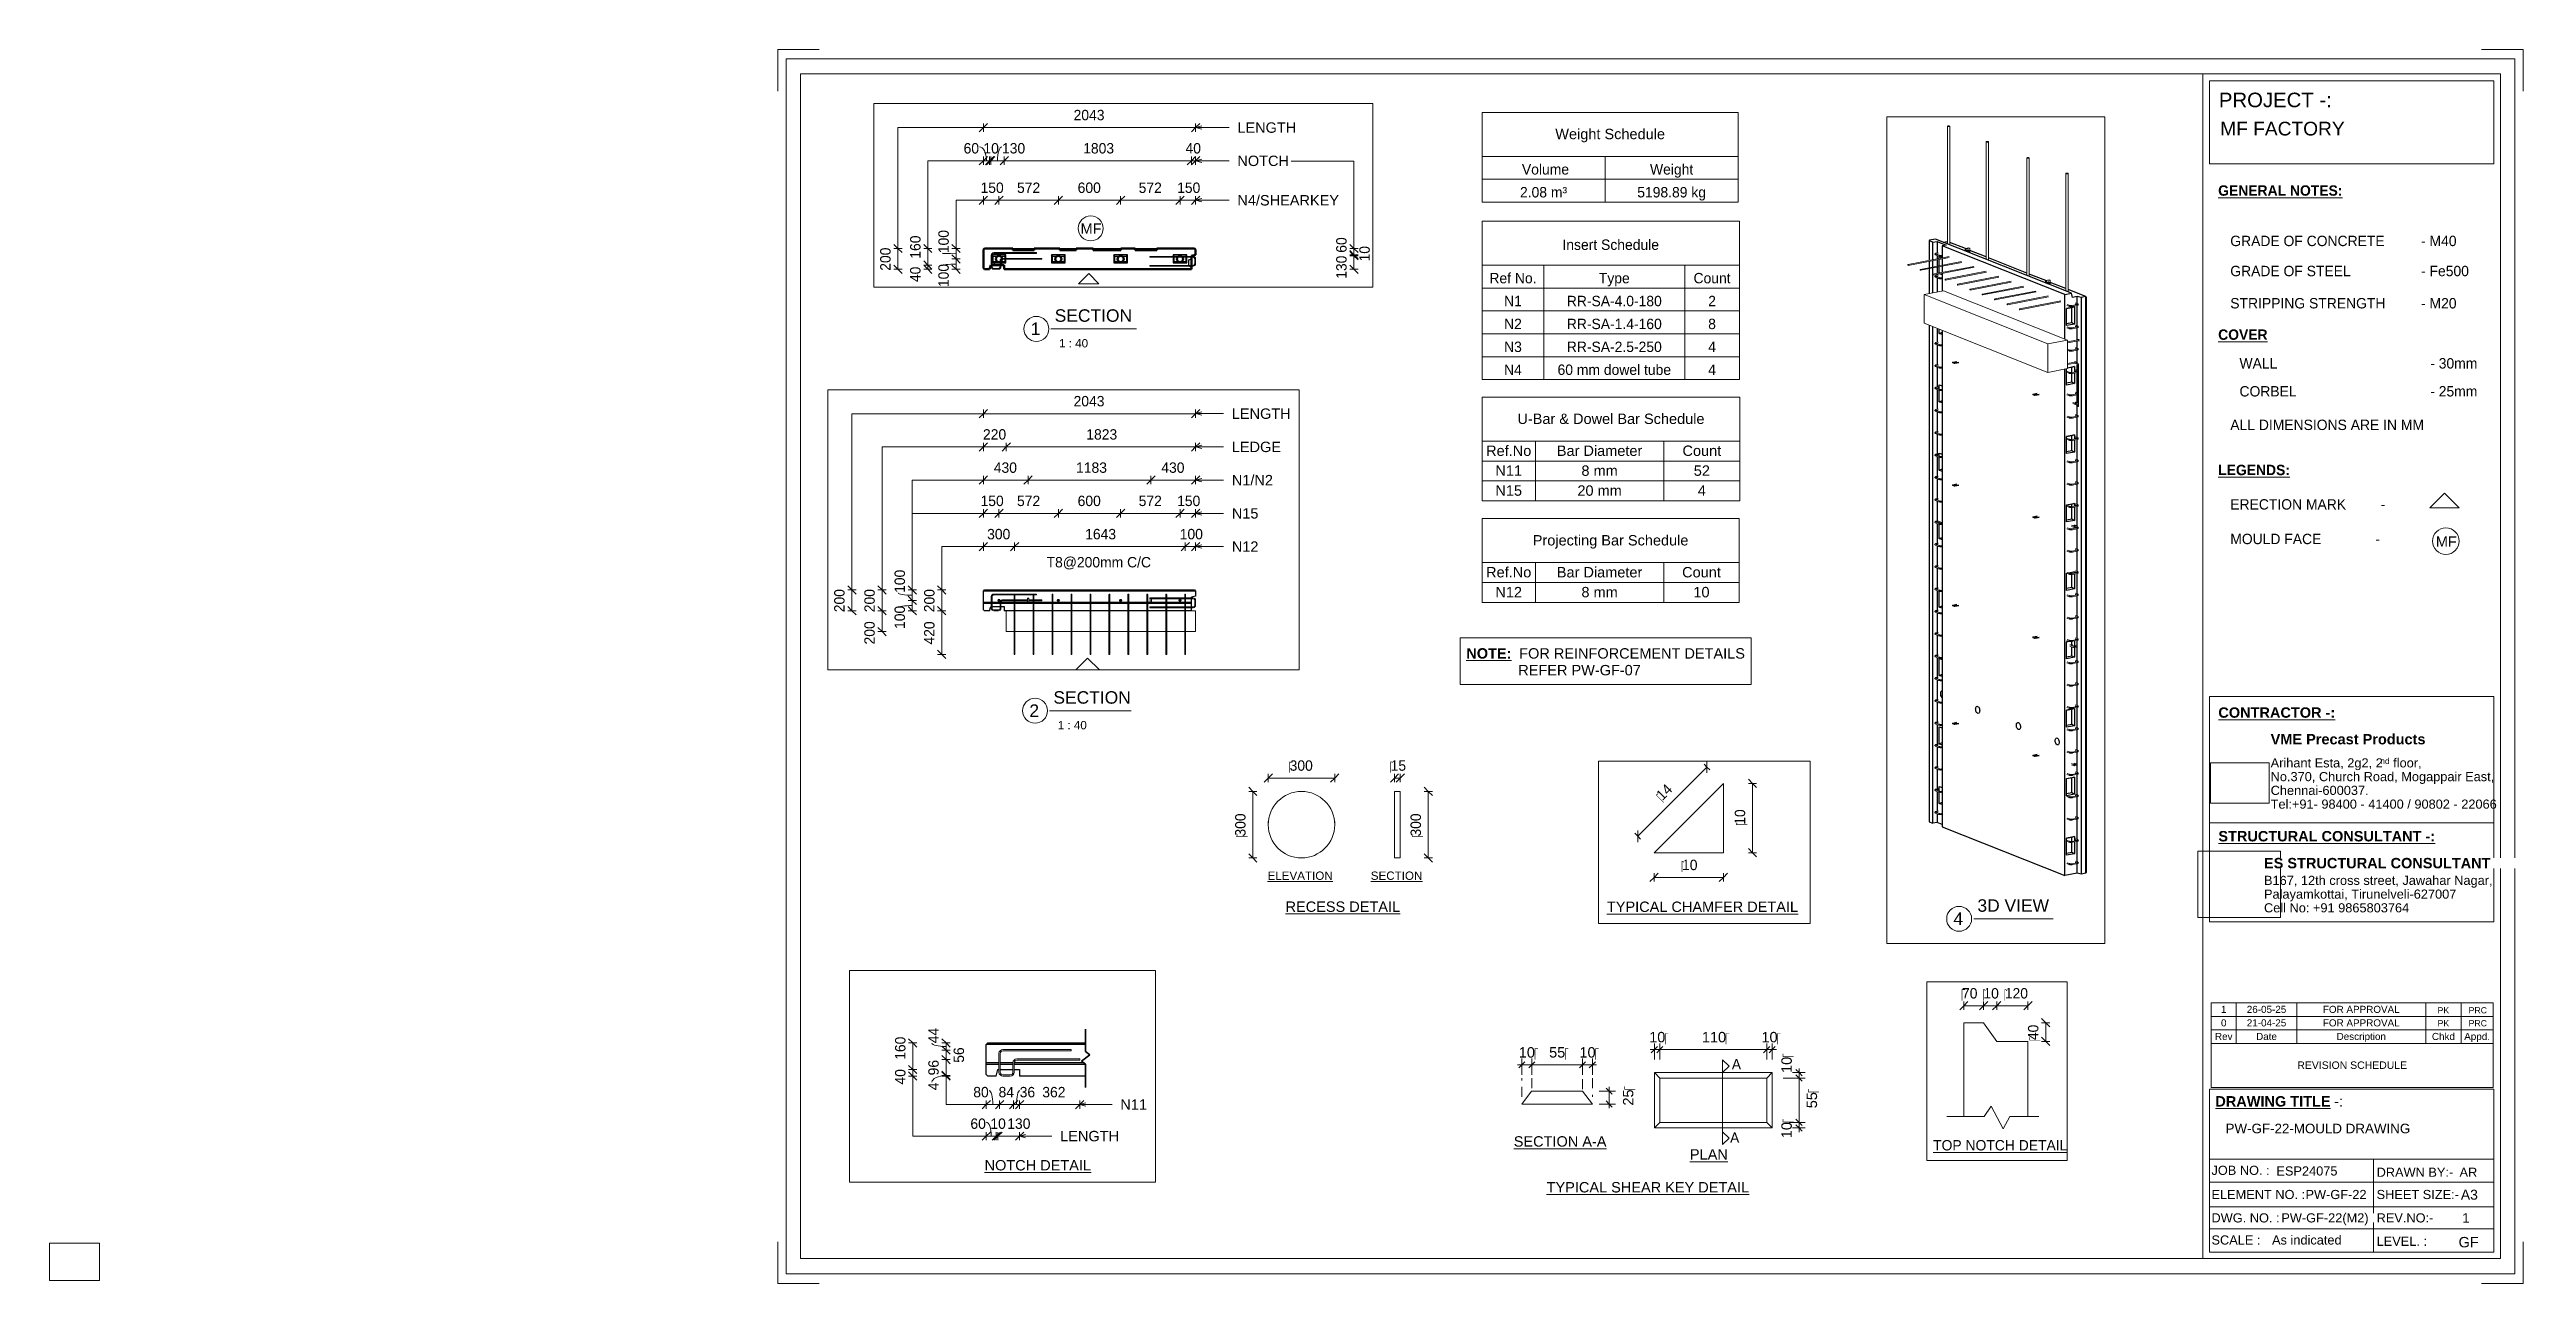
# Paper-space layout 'Layout1' of a CAD drawing. Header units: millimetres. Extents: x 0 to 596, y -1 to 296.
# The model-space entities are those that its viewports show. They can reach past a viewport. Long polylines and large blocks are cut down to what shows.
import ezdxf

# ---------------------------------------------------------------- set-up
doc = ezdxf.new("R2010")
doc.units = ezdxf.units.MM
doc.linetypes.add('Dash', pattern=[6.36, 3.18, -3.18])
doc.linetypes.add('Overhead', pattern=[3.97, 2.38, -1.59])
for name, color, linetype, lineweight in [('A-ANNO-DIMS', 211, 'Continuous', 9), ('A-ANNO-DIMS-1', 211, 'Continuous', 9), ('A-ANNO-DIMS-25', 211, 'Continuous', 9), ('A-ANNO-DIMS-3', 211, 'Continuous', 9), ('A-ANNO-DIMS-40', 211, 'Continuous', 9), ('A-ANNO-DIMS-80', 211, 'Continuous', 9), ('A-DETL-GENF', 92, 'Continuous', 18), ('A-DETL-MBND', 5, 'Continuous', 18), ('A-DETL-MEDM', 33, 'Continuous', 35), ('A-DETL-THIN', 151, 'Continuous', 18), ('A-FLOR-OVHD', 1, 'Overhead', 18), ('A-GENM', 13, 'Continuous', 18), ('A-WALL', 113, 'Continuous', 25), ('A-WALL-HDLN', 110, 'Dash', 25), ('G-ANNO-SCHD', 231, 'Continuous', 9), ('G-ANNO-TEXT', 231, 'Continuous', 9), ('G-ANNO-TTLB', 6, 'Continuous', 9), ('G-ANNO-TTLB-MEDM', 33, 'Continuous', 9), ('G-ANNO-TTLB-THIN', 151, 'Continuous', 9), ('S-BEAM', 12, 'Continuous', 18), ('S-BEAM-HDLN', 1, 'Dash', 18), ('S-RBAR', 171, 'Continuous', 18)]:
    doc.layers.add(name, color=color, linetype=linetype, lineweight=lineweight)
doc.layers.add('G-ANNO-NPLT', color=191, linetype='Continuous')
doc.styles.add('Arial_1', font='arial.ttf', dxfattribs={"height": 100})
doc.styles.add('Arial_10', font='arial.ttf', dxfattribs={"height": 3.3})
doc.styles.add('Arial_11', font='arial.ttf', dxfattribs={"height": 2.3})
doc.styles.add('Arial_12', font='arial.ttf', dxfattribs={"height": 1.8})
doc.styles.add('Arial_13', font='arial.ttf', dxfattribs={"height": 1.7})
doc.styles.add('Arial_14', font='arial.ttf', dxfattribs={"height": 2})
doc.styles.add('Arial_15', font='arial.ttf', dxfattribs={"height": 3})
doc.styles.add('Arial_16', font='arial.ttf', dxfattribs={"height": 1.5})
doc.styles.add('Arial_2', font='arial.ttf', dxfattribs={"height": 62.5})
doc.styles.add('Arial_3', font='arial.ttf', dxfattribs={"height": 7.5})
doc.styles.add('Arial_4', font='arial.ttf', dxfattribs={"height": 3.5})
doc.styles.add('Arial_5', font='arial.ttf', dxfattribs={"height": 2.2})
doc.styles.add('Arial_6', font='arial.ttf', dxfattribs={"height": 2.4})
doc.styles.add('Arial_7', font='arial.ttf', dxfattribs={"height": 2.5})
doc.styles.add('Arial_8', font='arial.ttf', dxfattribs={"height": 1.42976})
doc.styles.add('Arial_9', font='arial.ttf', dxfattribs={"height": 2.25})
doc.styles.add('Arial_B', font='arialbd.ttf', dxfattribs={"height": 2.5})
doc.styles.add('Nirmala UI', font='Nirmala.ttf', dxfattribs={"height": 2.5})
doc.styles.add('Nirmala UI Semilight_1', font='NirmalaS.ttf', dxfattribs={"height": 100})
doc.styles.add('Nirmala UI Semilight_2', font='NirmalaS.ttf', dxfattribs={"height": 62.5})
doc.styles.add('Nirmala UI Semilight_3', font='NirmalaS.ttf', dxfattribs={"height": 7.5})
doc.styles.add('Nirmala UI Semilight_4', font='NirmalaS.ttf', dxfattribs={"height": 200})
doc.styles.add('Nirmala UI Semilight_5', font='NirmalaS.ttf', dxfattribs={"height": 200})
doc.styles.add('Nirmala UI Semilight_6', font='NirmalaS.ttf', dxfattribs={"height": 2.5})
doc.styles.add('Nirmala UI Semilight_7', font='NirmalaS.ttf', dxfattribs={"height": 2.5})
doc.styles.add('Nirmala UI Semilight_B', font='', dxfattribs={"height": 2.5})
doc.styles.get('Nirmala UI Semilight_B').set_extended_font_data('Nirmala UI Semilight', bold=True)
doc.dimstyles.new('Arrow_Filled_-_2_5_NI_UI', dxfattribs={"dimscale": 304.8, "dimtxt": 104.736395, "dimasz": 0.262467, "dimexe": 0.131234, "dimexo": 0.0625, "dimgap": 0.131234, "dimtad": 1, "dimdec": 4, "dimzin": 0, "dimdsep": 46, "dimtxsty": 'Nirmala UI Semilight_1', "dimblk1": 'OBLIQUE', "dimblk2": 'OBLIQUE', "dimsah": 1, "dimcen": 0.09, "dimazin": 0, "dimtfac": 1, "dimtdec": 4, "dimtix": 1, "dimtmove": 0, "dimatfit": 3, "dimfxl": 0.131234, "dimfxlon": 1, "dimtvp": 1, "dimtolj": 1, "dimtzin": 0, "dimarcsym": 2})
doc.dimstyles.new('Arrow_Filled_-_2_5_NI_UI_1', dxfattribs={"dimscale": 304.8, "dimtxt": 104.736395, "dimasz": 0.262467, "dimexe": 0.131234, "dimexo": 0.0625, "dimgap": 0.131234, "dimtad": 1, "dimdec": 4, "dimzin": 0, "dimdsep": 46, "dimtxsty": 'Nirmala UI Semilight_1', "dimblk1": 'OBLIQUE', "dimblk2": 'OBLIQUE', "dimsah": 1, "dimcen": 0.09, "dimazin": 0, "dimtfac": 1, "dimtdec": 4, "dimtix": 1, "dimtmove": 1, "dimatfit": 3, "dimfxl": 0.131234, "dimfxlon": 1, "dimtvp": 1, "dimtolj": 1, "dimtzin": 0, "dimarcsym": 2})
doc.dimstyles.new('Arrow_Filled_-_2_5_NI_UI_2', dxfattribs={"dimscale": 304.8, "dimtxt": 104.736395, "dimasz": 0.262467, "dimexe": 0.131234, "dimexo": 0.0625, "dimgap": 0.131234, "dimtad": 1, "dimdec": 4, "dimzin": 0, "dimdsep": 46, "dimtxsty": 'Nirmala UI Semilight_1', "dimblk1": 'OBLIQUE', "dimblk2": 'OBLIQUE', "dimsah": 1, "dimcen": 0.09, "dimazin": 0, "dimtfac": 1, "dimtdec": 4, "dimtix": 1, "dimtmove": 2, "dimatfit": 3, "dimfxl": 0.131234, "dimfxlon": 1, "dimtvp": 1, "dimtolj": 1, "dimtzin": 0, "dimarcsym": 2})
doc.dimstyles.new('Arrow_Filled_-_2_5_NI_UI_3', dxfattribs={"dimscale": 304.8, "dimtxt": 65.460247, "dimasz": 0.164042, "dimexe": 0.082021, "dimexo": 0.0625, "dimgap": 0.082021, "dimtad": 1, "dimdec": 4, "dimzin": 0, "dimdsep": 46, "dimtxsty": 'Nirmala UI Semilight_2', "dimblk1": 'OBLIQUE', "dimblk2": 'OBLIQUE', "dimsah": 1, "dimcen": 0.09, "dimazin": 0, "dimtfac": 1, "dimtdec": 4, "dimtix": 1, "dimtmove": 2, "dimatfit": 3, "dimfxl": 0.082021, "dimfxlon": 1, "dimtvp": 1, "dimtolj": 1, "dimtzin": 0, "dimarcsym": 2})
doc.dimstyles.new('Arrow_Filled_-_2_5_NI_UI_4', dxfattribs={"dimscale": 304.8, "dimtxt": 65.460247, "dimasz": 0.164042, "dimexe": 0.082021, "dimexo": 0.0625, "dimgap": 0.082021, "dimtad": 1, "dimdec": 4, "dimzin": 0, "dimdsep": 46, "dimtxsty": 'Nirmala UI Semilight_2', "dimblk1": 'OBLIQUE', "dimblk2": 'OBLIQUE', "dimsah": 1, "dimcen": 0.09, "dimazin": 0, "dimtfac": 1, "dimtdec": 4, "dimtix": 1, "dimtmove": 0, "dimatfit": 3, "dimfxl": 0.082021, "dimfxlon": 1, "dimtvp": 1, "dimtolj": 1, "dimtzin": 0, "dimarcsym": 2})
doc.dimstyles.new('Arrow_Filled_-_2_5_NI_UI_5', dxfattribs={"dimscale": 304.8, "dimtxt": 65.460247, "dimasz": 0.164042, "dimexe": 0.082021, "dimexo": 0.0625, "dimgap": 0.082021, "dimtad": 1, "dimdec": 4, "dimzin": 0, "dimdsep": 46, "dimtxsty": 'Nirmala UI Semilight_2', "dimblk1": 'OBLIQUE', "dimblk2": 'OBLIQUE', "dimsah": 1, "dimcen": 0.09, "dimazin": 0, "dimtfac": 1, "dimtdec": 4, "dimtix": 1, "dimtmove": 1, "dimatfit": 3, "dimfxl": 0.082021, "dimfxlon": 1, "dimtvp": 1, "dimtolj": 1, "dimtzin": 0, "dimarcsym": 2})
doc.dimstyles.new('Arrow_Filled_-_2_5_NI_UI_6', dxfattribs={"dimscale": 304.8, "dimtxt": 7.85523, "dimasz": 0.019685, "dimexe": 0.009843, "dimexo": 0.0625, "dimgap": 0.009843, "dimtad": 1, "dimdec": 4, "dimzin": 0, "dimdsep": 46, "dimtxsty": 'Nirmala UI Semilight_3', "dimblk1": 'OBLIQUE', "dimblk2": 'OBLIQUE', "dimsah": 1, "dimcen": 0.09, "dimazin": 0, "dimtfac": 1, "dimtdec": 4, "dimtix": 1, "dimtmove": 0, "dimatfit": 3, "dimfxl": 0.009843, "dimfxlon": 1, "dimtvp": 1, "dimtolj": 1, "dimtzin": 0, "dimarcsym": 2})
doc.dimstyles.new('Arrow_Filled_-_2_5_NI_UI_7', dxfattribs={"dimscale": 304.8, "dimtxt": 209.472789, "dimasz": 0.524934, "dimexe": 0.262467, "dimexo": 0.0625, "dimgap": 0.262467, "dimtad": 1, "dimdec": 4, "dimzin": 0, "dimdsep": 46, "dimtxsty": 'Nirmala UI Semilight_4', "dimblk1": 'OBLIQUE', "dimblk2": 'OBLIQUE', "dimsah": 1, "dimcen": 0.09, "dimazin": 0, "dimtfac": 1, "dimtdec": 4, "dimtix": 1, "dimtmove": 2, "dimatfit": 3, "dimfxl": 0.262467, "dimfxlon": 1, "dimtvp": 1, "dimtolj": 1, "dimtzin": 0, "dimarcsym": 2})
doc.dimstyles.new('Arrow_Filled_-_2_5_NI_UI_8', dxfattribs={"dimscale": 304.8, "dimtxt": 209.472789, "dimasz": 0.524934, "dimexe": 0.262467, "dimexo": 0.0625, "dimgap": 0.262467, "dimtad": 1, "dimdec": 4, "dimzin": 0, "dimdsep": 46, "dimtxsty": 'Nirmala UI Semilight_4', "dimblk1": 'OBLIQUE', "dimblk2": 'OBLIQUE', "dimsah": 1, "dimcen": 0.09, "dimazin": 0, "dimtfac": 1, "dimtdec": 4, "dimtix": 1, "dimtmove": 0, "dimatfit": 3, "dimfxl": 0.262467, "dimfxlon": 1, "dimtvp": 1, "dimtolj": 1, "dimtzin": 0, "dimarcsym": 2})
doc.dimstyles.new('Arrow_Filled_-_2_5_NI_UI_9', dxfattribs={"dimscale": 304.8, "dimtxt": 2.61841, "dimasz": 0.006562, "dimexe": 0.003281, "dimexo": 0.0625, "dimgap": 0.003281, "dimtad": 1, "dimdec": 4, "dimzin": 0, "dimdsep": 46, "dimtxsty": 'Nirmala UI Semilight_7', "dimblk1": 'OBLIQUE', "dimblk2": 'OBLIQUE', "dimsah": 1, "dimcen": 0.09, "dimazin": 0, "dimtfac": 1, "dimtdec": 4, "dimtix": 1, "dimtmove": 0, "dimatfit": 3, "dimfxl": 0.003281, "dimfxlon": 1, "dimtvp": 1, "dimtolj": 1, "dimtzin": 0, "dimarcsym": 2})
doc.dimstyles.new('Diagonal_-_2_5mm_Arial', dxfattribs={"dimscale": 304.8, "dimtxt": 2.550648, "dimasz": 0.004921, "dimexe": 0.004921, "dimexo": 0.0625, "dimgap": 0.003281, "dimtad": 1, "dimdec": 4, "dimzin": 0, "dimdsep": 46, "dimtxsty": 'Arial_7', "dimblk1": 'OBLIQUE', "dimblk2": 'OBLIQUE', "dimsah": 1, "dimcen": 0.09, "dimdle": 0.003281, "dimazin": 0, "dimtfac": 1, "dimtdec": 4, "dimtix": 1, "dimtmove": 2, "dimatfit": 3, "dimfxl": 0.007874, "dimfxlon": 1, "dimtvp": 1, "dimtolj": 1, "dimtzin": 0, "dimarcsym": 2})
doc.dimstyles.new('Diagonal_-_2_5mm_Arial_1', dxfattribs={"dimscale": 304.8, "dimtxt": 2.550648, "dimasz": 0.004921, "dimexe": 0.004921, "dimexo": 0.0625, "dimgap": 0.003281, "dimtad": 1, "dimdec": 4, "dimzin": 0, "dimdsep": 46, "dimtxsty": 'Arial_7', "dimblk1": 'OBLIQUE', "dimblk2": 'OBLIQUE', "dimsah": 1, "dimcen": 0.09, "dimdle": 0.003281, "dimazin": 0, "dimtfac": 1, "dimtdec": 4, "dimtix": 1, "dimtmove": 0, "dimatfit": 3, "dimfxl": 0.007874, "dimfxlon": 1, "dimtvp": 1, "dimtolj": 1, "dimtzin": 0, "dimarcsym": 2})
picture_1 = doc.add_image_def('image1.jpg', size_in_pixel=(996, 686))
picture_2 = doc.add_image_def('image2.jpg', size_in_pixel=(1600, 1280))

psp = doc.layouts.get("Layout1")

msp = doc.modelspace()

# ---------------------------------------------------------------- texts
at = {"layer": 'G-ANNO-TEXT', "color": 7, "attachment_point": 1}
for s, insert, char_height, width, style in [('LENGTH', (7540.16402, 14861.62882), 100, 686.2445, 'Arial_1'), ('LEDGE', (7540.16402, 14541.62882), 100, 570.8015, 'Arial_1'), ('LENGTH', (1894.64696, 14327.80833), 100, 686.2445, 'Arial_1'), ('N1/N2', (7540.16402, 14221.62882), 100, 477.80575, 'Arial_1'), ('NOTCH', (1894.64696, 14007.80833), 100, 602.869, 'Arial_1'), ('N15', (7540.16402, 13901.62882), 100, 307.848, 'Arial_1'), ('N4/SHEARKEY', (1894.64696, 13628.04378), 100, 1180.084, 'Arial_1'), ('N12', (7540.16402, 13581.62882), 100, 307.848, 'Arial_1'), ('MF', (385.05098, 13355.17751), 100, 240.50625, 'Arial_1'), ('N11', (12021.51999, 12774.15159), 62.5, 192.405, 'Arial_2'), ('LENGTH', (11659.51999, 12584.40204), 62.5, 428.9028125, 'Arial_2'), ('\\LNOTCH DETAIL', (11204.69882, 12408.85664), 62.5, 777.636875, 'Arial_2'), ('\\LTYPICAL CHAMFER DETAIL', (12253.30305, 3087.48198), 7.5, 166.9113375, 'Arial_3'), ('\\LTOP NOTCH DETAIL', (12790.21367, 1307.16895), 200, 2975.864, 'Nirmala UI Semilight_5')]:
    msp.add_mtext(s, dxfattribs=dict(at, insert=insert, char_height=char_height, width=width, style=style))

# ---------------------------------------------------------------- blocks, each defined once
blk = doc.blocks.new('ES-Landscape-A3 - ES-Landscape-A3-502445-PW-GF-22-MOULD DRAWING')
at = {"layer": 'G-ANNO-TTLB'}
for p, q in [((175.24, 296.27), (185.24, 296.27)), ((175.24, 296.27), (175.24, 286.27)), ((595.24, 296.27), (585.24, 296.27)), ((595.24, 296.27), (595.24, 286.27)), ((519.77, 140.54), (588.2, 140.54)), ((519.77, 86.33), (519.77, 140.54)), ((588.2, 86.33), (588.2, 140.54)), ((519.77, 110.14), (588.2, 110.14)), ((519.77, 6.78), (519.77, 46.03)), ((588.2, 6.78), (588.2, 46.03)), ((559.23, 29.2), (559.23, 6.78)), ((175.24, -0.73), (175.24, 9.27)), ((595.24, -0.73), (595.24, 9.27)), ((175.24, -0.73), (185.24, -0.73)), ((595.24, -0.73), (585.24, -0.73))]:
    blk.add_line(p, q, dxfattribs=at)
at = {"layer": 'G-ANNO-TTLB-MEDM'}
for p, q in [((180.73, 290.44), (180.73, 5.31)), ((180.73, 290.44), (589.79, 290.44)), ((518.17, 290.44), (518.17, 5.31)), ((519.77, 268.77), (519.77, 288.77)), ((519.77, 288.77), (588.2, 288.77)), ((588.2, 288.77), (588.2, 268.77)), ((589.79, 290.44), (589.79, 5.31)), ((588.2, 268.77), (519.77, 268.77)), ((519.77, 86.33), (588.2, 86.33)), ((519.77, 6.78), (588.2, 6.78)), ((180.73, 5.31), (589.79, 5.31))]:
    blk.add_line(p, q, dxfattribs=at)
at = {"layer": 'G-ANNO-TTLB-THIN'}
for p, q in [((177.29, 294.03), (177.29, 1.56)), ((593.23, 294.03), (177.29, 294.03)), ((593.23, 1.56), (593.23, 294.03)), ((519.77, 46.03), (588.2, 46.03)), ((519.77, 29.2), (588.2, 29.2)), ((519.77, 23.64), (588.2, 23.64)), ((519.77, 17.68), (588.2, 17.68)), ((519.77, 12.43), (588.2, 12.43)), ((177.29, 1.56), (593.23, 1.56))]:
    blk.add_line(p, q, dxfattribs=at)
at = {"layer": 'G-ANNO-TTLB', "insert": (534.5, 131.53), "char_height": 2.5, "width": 45.135, "attachment_point": 1, "style": 'Arial_B', "bg_fill": 3, "box_fill_scale": 0, "bg_fill_color": 256, "bg_fill_true_color": 3254780160, "bg_fill_transparency": 256}
blk.add_mtext('VME Precast Products', dxfattribs=at)
at = {"layer": 'G-ANNO-TTLB', "attachment_point": 1}
for s, insert, char_height, width, style in [('Arihant Esta, 2g2, 2', (534.5, 125.68), 2.2, 31.9873, 'Arial_5'), ('nd', (560.89, 125.72), 1.43, 2.7257, 'Arial_8'), (' floor,', (563.14, 125.68), 2.2, 9.1392, 'Arial_5'), ('No.370, Church Road, Mogappair East,', (534.5, 122.37), 2.2, 63.4135, 'Arial_5'), ('Tel:+91- 98400 - 41400 / 90802 - 22066 ', (534.5, 115.75), 2.2, 65.2574, 'Arial_5'), ('Chennai-600037.', (534.5, 119.06), 2.2, 27.6582, 'Arial_5'), ('Cell No: +91 9865803764', (532.9, 90.79), 2.2, 41.0464, 'Arial_5'), ('Palayamkottai, Tirunelveli-627007', (532.9, 94.09), 2.2, 54.4346, 'Arial_5'), ('JOB NO. :', (520.26, 27.61), 2.2, 16.5949, 'Arial_5'), ('DRAWN BY:-', (560, 27.14), 2.2, 21.7257, 'Arial_5'), ('ELEMENT NO. :', (520.26, 21.79), 2.2, 26.5359, 'Arial_5'), ('SHEET SIZE:-', (560, 21.79), 2.2, 23.2489, 'Arial_5'), ('DWG. NO. :', (520.26, 16.16), 2.2, 19.481, 'Arial_5'), ('REV.NO:-', (560, 16.16), 2.2, 16.0338, 'Arial_5'), ('SCALE :', (520.26, 10.84), 2.2, 13.8692, 'Arial_5'), ('LEVEL. :', (560, 10.53), 2.2, 14.3502, 'Arial_5')]:
    blk.add_mtext(s, dxfattribs=dict(at, insert=insert, char_height=char_height, width=width, style=style))
at = {"layer": 'G-ANNO-TTLB'}
image = blk.add_image(picture_1, insert=(520, 114.84), size_in_units=(14.11, 9.72), dxfattribs=at)
image.dxf.flags = 7
image = blk.add_image(picture_2, insert=(516.95, 87.39), size_in_units=(19.92, 15.93), dxfattribs=at)
image.dxf.flags = 7
at = {"layer": 'G-ANNO-TTLB', "attachment_point": 1, "bg_fill": 3, "box_fill_scale": 0, "bg_fill_color": 256, "bg_fill_true_color": 3254780160, "bg_fill_transparency": 256}
for s, insert, char_height, width, style in [('PROJECT -:', (522.05, 285.89), 3.5, 33.3502, 'Arial_4'), ('\\LCONTRACTOR -:', (521.92, 137.94), 2.5, 33.9114, 'Arial_B'), ('\\LSTRUCTURAL CONSULTANT -:', (521.92, 108.18), 2.5, 62.8523, 'Arial_B'), ('ES STRUCTURAL CONSULTANT', (532.9, 101.7), 2.5, 65.6582, 'Arial_B'), ('\\LDRAWING TITLE', (521.19, 44.36), 2.5, 33.4304, 'Arial_B'), ('A3', (580.27, 21.84), 2.4, 4.9705, 'Arial_6')]:
    blk.add_mtext(s, dxfattribs=dict(at, insert=insert, char_height=char_height, width=width, style=style))
at = {"layer": 'G-ANNO-TTLB', "insert": (532.9, 97.4), "char_height": 2.2, "width": 65.1772, "attachment_point": 1, "style": 'Arial_5'}
blk.add_mtext('B167, 12th cross street, Jawahar Nagar,', dxfattribs=at)
at = {"layer": 'G-ANNO-TTLB', "insert": (548.78, 44.36), "char_height": 2.5, "width": 1.2025, "attachment_point": 1, "style": 'Arial_B', "bg_fill": 3, "box_fill_scale": 0, "bg_fill_color": 256, "bg_fill_true_color": 3254780160, "bg_fill_transparency": 256}
blk.add_mtext('\\fArial|b1|i0|c0|p34|; ', dxfattribs=at)
at = {"layer": 'G-ANNO-TTLB', "insert": (549.77, 44.36), "char_height": 2.5, "width": 2.6456, "attachment_point": 1, "style": 'Arial_7', "bg_fill": 3, "box_fill_scale": 0, "bg_fill_color": 256, "bg_fill_true_color": 3254780160, "bg_fill_transparency": 256}
blk.add_mtext('-:', dxfattribs=at)
blk = doc.blocks.new('DIMBLOCK61-PW-GF-22-MOULD DRAWING')
at = {"layer": 'A-ANNO-DIMS-1'}
for p, q in [((421.01, 48.71), (417.2, 48.71)), ((421.01, 50.02), (419.44, 50.02)), ((421.01, 51.02), (421.01, 48.71)), ((421.01, 50.02), (422.51, 50.02)), ((421.01, 48.71), (422.51, 48.71))]:
    blk.add_line(p, q, dxfattribs=at)
at = {"layer": 'A-ANNO-DIMS-1', "lineweight": 35}
for p, q in [((421.01, 50.02), (420.26, 50.77)), ((421.01, 48.71), (420.26, 49.46)), ((421.01, 50.02), (421.76, 49.27)), ((421.01, 48.71), (421.76, 47.96))]:
    blk.add_line(p, q, dxfattribs=at)
at = {"layer": 'A-ANNO-DIMS-1', "color": 0, "insert": (416.76, 49.95), "char_height": 2.5, "width": 4.6147, "attachment_point": 1, "rotation": 90, "line_spacing_factor": 0.941778, "style": 'Arial_7'}
blk.add_mtext('10\\fArial|b0|i0|c254|p34|;\u202a', dxfattribs=at)
blk = doc.blocks.new('_Oblique')
at = {"color": 0, "linetype": 'ByBlock', "lineweight": -2}
blk.add_line((-0.5, -0.5), (0.5, 0.5), dxfattribs=at)
blk = doc.blocks.new('DIMBLOCK62-PW-GF-22-MOULD DRAWING')
at = {"layer": 'A-ANNO-DIMS-1'}
for p, q in [((421.01, 48.71), (417.2, 48.71)), ((421.01, 48.71), (421.01, 38.03)), ((421.01, 48.71), (422.51, 48.71)), ((421.01, 38.03), (418.61, 38.03)), ((421.01, 38.03), (422.51, 38.03))]:
    blk.add_line(p, q, dxfattribs=at)
at = {"layer": 'A-ANNO-DIMS-1', "lineweight": 35}
for p, q in [((421.01, 48.71), (420.26, 49.46)), ((421.01, 48.71), (421.76, 47.96)), ((421.01, 38.03), (420.26, 38.78)), ((421.01, 38.03), (421.76, 37.28))]:
    blk.add_line(p, q, dxfattribs=at)
at = {"layer": 'A-ANNO-DIMS-1', "color": 0, "insert": (422.85, 41.45), "char_height": 2.5, "width": 4.6147, "attachment_point": 1, "rotation": 90, "line_spacing_factor": 0.941778, "style": 'Arial_7'}
blk.add_mtext('55\\fArial|b0|i0|c254|p34|;\u202a', dxfattribs=at)
blk = doc.blocks.new('DIMBLOCK63-PW-GF-22-MOULD DRAWING')
at = {"layer": 'A-ANNO-DIMS-1'}
for p, q in [((421.01, 38.03), (418.61, 38.03)), ((421.01, 36.72), (419.44, 36.72)), ((421.01, 38.03), (421.01, 35.72)), ((421.01, 38.03), (422.51, 38.03)), ((421.01, 36.72), (422.51, 36.72))]:
    blk.add_line(p, q, dxfattribs=at)
at = {"layer": 'A-ANNO-DIMS-1', "lineweight": 35}
for p, q in [((421.01, 38.03), (420.26, 38.78)), ((421.01, 36.72), (420.26, 37.47)), ((421.01, 38.03), (421.76, 37.28)), ((421.01, 36.72), (421.76, 35.97))]:
    blk.add_line(p, q, dxfattribs=at)
at = {"layer": 'A-ANNO-DIMS-1', "color": 0, "insert": (416.76, 34.24), "char_height": 2.5, "width": 4.6147, "attachment_point": 1, "rotation": 90, "line_spacing_factor": 0.941778, "style": 'Arial_7'}
blk.add_mtext('10\\fArial|b0|i0|c254|p34|;\u202a', dxfattribs=at)
blk = doc.blocks.new('DIMBLOCK64-PW-GF-22-MOULD DRAWING')
at = {"layer": 'A-ANNO-DIMS-1'}
for p, q in [((385.21, 55.57), (387.52, 55.57)), ((386.21, 55.57), (386.21, 57.07)), ((386.21, 55.57), (386.21, 53.17)), ((387.52, 55.57), (387.52, 57.07)), ((387.52, 55.57), (387.52, 53.17))]:
    blk.add_line(p, q, dxfattribs=at)
at = {"layer": 'A-ANNO-DIMS-1', "lineweight": 35}
for p, q in [((386.21, 55.57), (385.46, 54.82)), ((386.21, 55.57), (386.96, 56.32)), ((387.52, 55.57), (386.77, 54.82)), ((387.52, 55.57), (388.27, 56.32))]:
    blk.add_line(p, q, dxfattribs=at)
at = {"layer": 'A-ANNO-DIMS-1', "color": 0, "insert": (384.95, 59.82), "char_height": 2.5, "width": 4.6147, "attachment_point": 1, "line_spacing_factor": 0.941778, "style": 'Arial_7'}
blk.add_mtext('10\\fArial|b0|i0|c254|p34|;\u202a', dxfattribs=at)
blk = doc.blocks.new('DIMBLOCK65-PW-GF-22-MOULD DRAWING')
at = {"layer": 'A-ANNO-DIMS-1', "lineweight": 35}
for p, q in [((387.52, 55.57), (386.77, 54.82)), ((387.52, 55.57), (388.27, 56.32)), ((413.24, 55.57), (412.49, 54.82)), ((413.24, 55.57), (413.99, 56.32))]:
    blk.add_line(p, q, dxfattribs=at)
at = {"layer": 'A-ANNO-DIMS-1'}
for p, q in [((387.52, 55.57), (387.52, 57.07)), ((387.52, 55.57), (413.24, 55.57)), ((387.52, 55.57), (387.52, 53.17)), ((413.24, 55.57), (413.24, 57.07)), ((413.24, 55.57), (413.24, 53.17))]:
    blk.add_line(p, q, dxfattribs=at)
at = {"layer": 'A-ANNO-DIMS-1', "color": 0, "insert": (397.63, 59.82), "char_height": 2.5, "width": 6.5924, "attachment_point": 1, "line_spacing_factor": 0.941778, "style": 'Arial_7'}
blk.add_mtext('110\\fArial|b0|i0|c254|p34|;\u202a', dxfattribs=at)
blk = doc.blocks.new('DIMBLOCK66-PW-GF-22-MOULD DRAWING')
at = {"layer": 'A-ANNO-DIMS-1', "lineweight": 35}
for p, q in [((413.24, 55.57), (412.49, 54.82)), ((413.24, 55.57), (413.99, 56.32)), ((414.55, 55.57), (413.8, 54.82)), ((414.55, 55.57), (415.3, 56.32))]:
    blk.add_line(p, q, dxfattribs=at)
at = {"layer": 'A-ANNO-DIMS-1'}
for p, q in [((413.24, 55.57), (413.24, 57.07)), ((413.24, 55.57), (415.55, 55.57)), ((413.24, 55.57), (413.24, 53.17)), ((414.55, 55.57), (414.55, 57.07)), ((414.55, 55.57), (414.55, 53.17))]:
    blk.add_line(p, q, dxfattribs=at)
at = {"layer": 'A-ANNO-DIMS-1', "color": 0, "insert": (411.97, 59.82), "char_height": 2.5, "width": 4.6147, "attachment_point": 1, "line_spacing_factor": 0.941778, "style": 'Arial_7'}
blk.add_mtext('10\\fArial|b0|i0|c254|p34|;\u202a', dxfattribs=at)
blk = doc.blocks.new('DIMBLOCK67-PW-GF-22-MOULD DRAWING')
at = {"layer": 'A-ANNO-DIMS-1'}
for p, q in [((375.31, 45.57), (372.91, 45.57)), ((375.31, 42.47), (372.91, 42.47)), ((375.31, 46.57), (375.31, 41.47)), ((375.31, 45.57), (376.81, 45.57)), ((375.31, 42.47), (376.81, 42.47))]:
    blk.add_line(p, q, dxfattribs=at)
at = {"layer": 'A-ANNO-DIMS-1', "lineweight": 35}
for p, q in [((375.31, 45.57), (374.56, 46.32)), ((375.31, 42.47), (374.56, 43.22)), ((375.31, 45.57), (376.06, 44.82)), ((375.31, 42.47), (376.06, 41.72))]:
    blk.add_line(p, q, dxfattribs=at)
at = {"layer": 'A-ANNO-DIMS-1', "color": 0, "insert": (378.64, 42.09), "char_height": 2.5, "width": 4.6147, "attachment_point": 1, "rotation": 90, "line_spacing_factor": 0.941778, "style": 'Arial_7'}
blk.add_mtext('25\\fArial|b0|i0|c254|p34|;\u202a', dxfattribs=at)
blk = doc.blocks.new('DIMBLOCK68-PW-GF-22-MOULD DRAWING')
at = {"layer": 'A-ANNO-DIMS-1'}
for p, q in [((353.29, 51.9), (356.7, 51.9)), ((354.29, 51.9), (354.29, 53.4)), ((354.29, 51.9), (354.29, 49.5)), ((356.7, 51.9), (356.7, 53.4)), ((356.7, 51.9), (356.7, 49.5))]:
    blk.add_line(p, q, dxfattribs=at)
at = {"layer": 'A-ANNO-DIMS-1', "lineweight": 35}
for p, q in [((354.29, 51.9), (353.54, 51.15)), ((354.29, 51.9), (355.04, 52.65)), ((356.7, 51.9), (355.95, 51.15)), ((356.7, 51.9), (357.45, 52.65))]:
    blk.add_line(p, q, dxfattribs=at)
at = {"layer": 'A-ANNO-DIMS-1', "color": 0, "insert": (353.57, 56.15), "char_height": 2.5, "width": 4.6147, "attachment_point": 1, "line_spacing_factor": 0.941778, "style": 'Arial_7'}
blk.add_mtext('10\\fArial|b0|i0|c254|p34|;\u202a', dxfattribs=at)
blk = doc.blocks.new('DIMBLOCK69-PW-GF-22-MOULD DRAWING')
at = {"layer": 'A-ANNO-DIMS-1', "lineweight": 35}
for p, q in [((356.7, 51.9), (355.95, 51.15)), ((356.7, 51.9), (357.45, 52.65)), ((368.89, 51.9), (368.14, 51.15)), ((368.89, 51.9), (369.64, 52.65))]:
    blk.add_line(p, q, dxfattribs=at)
at = {"layer": 'A-ANNO-DIMS-1'}
for p, q in [((356.7, 51.9), (356.7, 53.4)), ((356.7, 51.9), (368.89, 51.9)), ((356.7, 51.9), (356.7, 49.5)), ((368.89, 51.9), (368.89, 53.4)), ((368.89, 51.9), (368.89, 49.5))]:
    blk.add_line(p, q, dxfattribs=at)
at = {"layer": 'A-ANNO-DIMS-1', "color": 0, "insert": (360.87, 56.15), "char_height": 2.5, "width": 4.6147, "attachment_point": 1, "line_spacing_factor": 0.941778, "style": 'Arial_7'}
blk.add_mtext('55\\fArial|b0|i0|c254|p34|;\u202a', dxfattribs=at)
blk = doc.blocks.new('DIMBLOCK70-PW-GF-22-MOULD DRAWING')
at = {"layer": 'A-ANNO-DIMS-1', "lineweight": 35}
for p, q in [((368.89, 51.9), (368.14, 51.15)), ((368.89, 51.9), (369.64, 52.65)), ((371.29, 51.9), (370.54, 51.15)), ((371.29, 51.9), (372.04, 52.65))]:
    blk.add_line(p, q, dxfattribs=at)
at = {"layer": 'A-ANNO-DIMS-1'}
for p, q in [((368.89, 51.9), (368.89, 53.4)), ((368.89, 51.9), (372.29, 51.9)), ((368.89, 51.9), (368.89, 49.5)), ((371.29, 51.9), (371.29, 53.4)), ((371.29, 51.9), (371.29, 49.5))]:
    blk.add_line(p, q, dxfattribs=at)
at = {"layer": 'A-ANNO-DIMS-1', "color": 0, "insert": (368.17, 56.15), "char_height": 2.5, "width": 4.6147, "attachment_point": 1, "line_spacing_factor": 0.941778, "style": 'Arial_7'}
blk.add_mtext('10\\fArial|b0|i0|c254|p34|;\u202a', dxfattribs=at)
blk = doc.blocks.new('Viewport - M_View Title-1040-PW-GF-22-MOULD DRAWING')
at = {"layer": 'G-ANNO-TTLB'}
for start, end in [(360, 180), (180, 0)]:
    blk.add_arc((-3.5, 0), 3, start, end, dxfattribs=at)
blk = doc.blocks.new('DIMBLOCK71-PW-GF-22-MOULD DRAWING')
at = {"layer": 'A-ANNO-DIMS-1'}
for p, q in [((289.57, 117.69), (288.57, 118.69)), ((289.57, 117.69), (288.57, 117.69)), ((289.57, 101.69), (289.57, 117.69)), ((289.57, 117.69), (290.57, 116.69)), ((289.57, 117.69), (290.57, 117.69)), ((289.57, 101.69), (288.57, 102.69)), ((289.57, 101.69), (288.57, 101.69)), ((289.57, 101.69), (290.57, 100.69)), ((289.57, 101.69), (290.57, 101.69))]:
    blk.add_line(p, q, dxfattribs=at)
at = {"layer": 'A-ANNO-DIMS-1', "color": 0, "insert": (285.31, 106.84), "char_height": 2.5, "width": 6.8555, "attachment_point": 1, "rotation": 90, "line_spacing_factor": 1.142579, "style": 'Nirmala UI Semilight_7'}
blk.add_mtext('\u202a300', dxfattribs=at)
blk = doc.blocks.new('DIMBLOCK72-PW-GF-22-MOULD DRAWING')
at = {"layer": 'A-ANNO-DIMS-1'}
for p, q in [((293.28, 120.92), (292.28, 119.92)), ((293.28, 120.92), (294.28, 121.92)), ((293.28, 120.92), (293.28, 121.92)), ((293.28, 120.92), (309.28, 120.92)), ((293.28, 120.92), (293.28, 119.92)), ((309.28, 120.92), (308.28, 119.92)), ((309.28, 120.92), (310.28, 121.92)), ((309.28, 120.92), (309.28, 121.92)), ((309.28, 120.92), (309.28, 119.92))]:
    blk.add_line(p, q, dxfattribs=at)
at = {"layer": 'A-ANNO-DIMS-1', "color": 0, "insert": (298.42, 125.18), "char_height": 2.5, "width": 6.8555, "attachment_point": 1, "line_spacing_factor": 1.142579, "style": 'Nirmala UI Semilight_7'}
blk.add_mtext('\u202a300', dxfattribs=at)
blk = doc.blocks.new('DIMBLOCK73-PW-GF-22-MOULD DRAWING')
at = {"layer": 'A-ANNO-DIMS-1'}
for p, q in [((323.66, 120.92), (322.66, 119.92)), ((323.66, 120.92), (324.66, 121.92)), ((323.66, 120.92), (323.66, 121.92)), ((323.66, 120.92), (325.03, 120.92)), ((323.66, 120.92), (323.66, 119.92)), ((325.03, 120.92), (324.03, 119.92)), ((325.03, 120.92), (326.03, 121.92)), ((325.03, 120.92), (325.03, 121.92)), ((325.03, 120.92), (325.03, 119.92))]:
    blk.add_line(p, q, dxfattribs=at)
at = {"layer": 'A-ANNO-DIMS-1', "color": 0, "insert": (322.73, 125.18), "char_height": 2.5, "width": 3.8848, "attachment_point": 1, "line_spacing_factor": 1.142579, "style": 'Nirmala UI Semilight_7'}
blk.add_mtext('\u202a15', dxfattribs=at)
blk = doc.blocks.new('DIMBLOCK74-PW-GF-22-MOULD DRAWING')
at = {"layer": 'A-ANNO-DIMS-1'}
for p, q in [((331.78, 117.69), (330.78, 118.69)), ((331.78, 117.69), (330.78, 117.69)), ((331.78, 117.69), (331.78, 101.69)), ((331.78, 117.69), (332.78, 116.69)), ((331.78, 117.69), (332.78, 117.69)), ((331.78, 101.69), (330.78, 102.69)), ((331.78, 101.69), (330.78, 101.69)), ((331.78, 101.69), (332.78, 100.69)), ((331.78, 101.69), (332.78, 101.69))]:
    blk.add_line(p, q, dxfattribs=at)
at = {"layer": 'A-ANNO-DIMS-1', "color": 0, "insert": (327.52, 106.84), "char_height": 2.5, "width": 6.8555, "attachment_point": 1, "rotation": 90, "line_spacing_factor": 1.142579, "style": 'Nirmala UI Semilight_7'}
blk.add_mtext('\u202a300', dxfattribs=at)
blk = doc.blocks.new('RR spread anchor face based - RR-SA-4_0-180-1726831-Elevation Top1')
at = {"layer": 'A-GENM'}
for p, q in [((-17711.43, 13031.3), (-17711.43, 13033.8)), ((-17711.43, 13033.8), (-17699.43, 13033.8)), ((-17711.43, 12996.3), (-17711.43, 13031.3)), ((-17711.43, 13031.3), (-17699.43, 13031.3)), ((-17699.43, 13033.8), (-17699.43, 13031.3)), ((-17699.43, 13031.3), (-17699.43, 12996.3)), ((-17711.43, 12993.8), (-17711.43, 12996.3)), ((-17711.43, 12996.3), (-17699.43, 12996.3)), ((-17699.43, 12996.3), (-17699.43, 12993.8)), ((-17699.43, 12993.8), (-17711.43, 12993.8))]:
    blk.add_line(p, q, dxfattribs=at)
blk = doc.blocks.new('M_Rectangular Corbel - M_Rectangular Corbel-1563094-Elevation Top1')
at = {"layer": 'S-BEAM'}
for p, q in [((-17915.43, 12713.8), (-17915.43, 12913.8)), ((-16092.93, 12913.8), (-16132.88, 12913.8)), ((-16092.93, 12913.8), (-16092.93, 12713.8)), ((-17915.43, 12713.8), (-17839.43, 12713.8)), ((-17831.43, 12713.8), (-17656.93, 12713.8)), ((-17648.93, 12713.8), (-17474.43, 12713.8)), ((-17466.38, 12713.8), (-17291.93, 12713.8)), ((-17283.88, 12713.8), (-17109.43, 12713.8)), ((-17101.38, 12713.8), (-16926.93, 12713.8)), ((-16918.88, 12713.8), (-16744.43, 12713.8)), ((-16736.38, 12713.8), (-16561.93, 12713.8)), ((-16553.93, 12713.8), (-16379.43, 12713.8)), ((-16371.38, 12713.8), (-16196.93, 12713.8)), ((-16188.93, 12713.8), (-16092.93, 12713.8))]:
    blk.add_line(p, q, dxfattribs=at)
at = {"layer": 'S-BEAM-HDLN'}
for p, q in [((-17839.38, 12713.8), (-17831.48, 12713.8)), ((-17656.88, 12713.8), (-17648.98, 12713.8)), ((-17474.38, 12713.8), (-17466.48, 12713.8)), ((-17291.88, 12713.8), (-17283.98, 12713.8)), ((-17109.38, 12713.8), (-17101.48, 12713.8)), ((-16926.88, 12713.8), (-16918.98, 12713.8)), ((-16744.38, 12713.8), (-16736.48, 12713.8)), ((-16561.88, 12713.8), (-16553.98, 12713.8)), ((-16379.38, 12713.8), (-16371.48, 12713.8)), ((-16196.88, 12713.8), (-16188.98, 12713.8))]:
    blk.add_line(p, q, dxfattribs=at)
blk = doc.blocks.new('M_Rectangular Corbel - M_Rectangular Corbel-1563094-3D Ortho')
at = {"layer": 'S-BEAM'}
for p, q in [((176.91, 9276.65), (340.94, 9308.4)), ((1383.69, 8893.57), (340.94, 9308.4)), ((176.91, 9036.47), (176.91, 9276.65)), ((176.91, 9276.65), (1219.66, 8861.81)), ((1219.66, 8621.63), (176.91, 9036.47)), ((1383.69, 8893.57), (1219.66, 8861.81)), ((1383.69, 8653.39), (1383.69, 8893.57)), ((1219.66, 8861.81), (1219.66, 8621.63)), ((1219.66, 8621.63), (1383.69, 8653.39))]:
    blk.add_line(p, q, dxfattribs=at)
blk = doc.blocks.new('Rebar Bar - Part 3195156606-431004-3D Ortho')
at = {"layer": 'S-RBAR'}
blk.add_line((329.5, 9607.82), (327.83, 9607.5), dxfattribs=at)
blk = doc.blocks.new('Rebar Bar - Part 2227165887-431004-3D Ortho')
at = {"layer": 'S-RBAR'}
for points in [[(302.22, 9608.66, 0), (302.59, 9608.52, 0), (302.99, 9608.38, 0), (303.42, 9608.24, 0), (303.88, 9608.11, 0), (304.37, 9607.97, 0), (304.88, 9607.84, 0), (305.42, 9607.71, 0), (305.99, 9607.59, 0), (306.57, 9607.47, 0), (307.18, 9607.36, 0), (307.81, 9607.26, 0), (308.45, 9607.16, 0), (309.12, 9607.07, 0), (309.79, 9606.98, 0), (310.49, 9606.91, 0), (311.19, 9606.84, 0), (311.91, 9606.78, 0), (312.63, 9606.72, 0), (313.37, 9606.68, 0), (314.11, 9606.64, 0), (314.85, 9606.61, 0), (315.6, 9606.59, 0), (316.36, 9606.57, 0), (317.11, 9606.57, 0), (317.87, 9606.57, 0), (318.62, 9606.59, 0), (319.37, 9606.61, 0), (320.12, 9606.64, 0), (320.86, 9606.67, 0), (321.6, 9606.72, 0), (322.32, 9606.77, 0), (323.04, 9606.83, 0), (323.75, 9606.9, 0), (324.44, 9606.98, 0), (325.12, 9607.06, 0), (325.78, 9607.15, 0), (326.43, 9607.25, 0), (327.06, 9607.35, 0), (327.67, 9607.46, 0), (327.83, 9607.5, 0)], [(299.26, 9601.23, 0), (299.84, 9601.01, 0), (300.43, 9600.8, 0), (301.04, 9600.6, 0), (301.67, 9600.42, 0), (302.32, 9600.24, 0), (302.98, 9600.07, 0), (303.66, 9599.91, 0), (304.36, 9599.76, 0), (305.08, 9599.62, 0), (305.8, 9599.48, 0), (306.55, 9599.36, 0), (307.31, 9599.24, 0), (308.08, 9599.14, 0), (308.86, 9599.04, 0), (309.65, 9598.95, 0), (310.45, 9598.87, 0), (311.27, 9598.8, 0), (312.09, 9598.74, 0), (312.91, 9598.69, 0), (313.74, 9598.65, 0), (314.58, 9598.61, 0), (315.42, 9598.59, 0), (316.27, 9598.58, 0), (317.11, 9598.57, 0), (317.95, 9598.57, 0), (318.8, 9598.59, 0), (319.64, 9598.61, 0), (320.48, 9598.64, 0), (321.31, 9598.69, 0), (322.14, 9598.74, 0), (322.96, 9598.8, 0), (323.77, 9598.87, 0), (324.57, 9598.94, 0), (325.37, 9599.03, 0), (326.15, 9599.13, 0), (326.92, 9599.23, 0), (327.68, 9599.35, 0), (328.42, 9599.47, 0), (329.15, 9599.6, 0), (329.35, 9599.64, 0)]]:
    blk.add_polyline3d(points, dxfattribs=at)
blk = doc.blocks.new('Rebar Bar - Part 2603964791-431004-3D Ortho')
at = {"layer": 'S-RBAR'}
for p, q in [((302.22, 9608.66), (277.05, 9618.68)), ((274.09, 9611.24), (299.26, 9601.23))]:
    blk.add_line(p, q, dxfattribs=at)
blk = doc.blocks.new('Rebar Bar - Part 2227165887-V1-3D Ortho')
at = {"layer": 'S-RBAR'}
for points in [[(274.09, 9611.24, 0), (273.53, 9611.48, 0), (272.99, 9611.72, 0), (272.47, 9611.98, 0), (271.96, 9612.26, 0), (271.46, 9612.56, 0), (270.99, 9612.88, 0), (270.52, 9613.24, 0), (270.07, 9613.63, 0), (269.64, 9614.06, 0), (269.23, 9614.55, 0), (268.85, 9615.11, 0), (268.51, 9615.73, 0), (268.24, 9616.42, 0), (268.06, 9617.17, 0), (267.97, 9617.95, 0), (268, 9618.75, 0), (268.15, 9619.52, 0), (268.38, 9620.24, 0), (268.69, 9620.89, 0), (269.05, 9621.47, 0), (269.45, 9621.99, 0), (269.87, 9622.45, 0), (270.31, 9622.86, 0), (270.77, 9623.23, 0), (271.24, 9623.57, 0), (271.73, 9623.88, 0), (272.23, 9624.17, 0), (272.75, 9624.43, 0), (273.28, 9624.69, 0), (273.83, 9624.92, 0), (274.4, 9625.15, 0), (274.98, 9625.36, 0), (275.59, 9625.56, 0), (276.21, 9625.76, 0), (276.85, 9625.94, 0), (277.5, 9626.11, 0), (278.18, 9626.28, 0), (278.87, 9626.43, 0), (279.57, 9626.58, 0), (279.77, 9626.62, 0)], [(275.53, 9619.48, 0), (275.55, 9619.46, 0), (275.62, 9619.41, 0), (275.73, 9619.33, 0), (275.89, 9619.23, 0), (276.09, 9619.11, 0), (276.33, 9618.99, 0), (276.61, 9618.86, 0), (276.93, 9618.72, 0), (277.05, 9618.68, 0)], [(275.55, 9616.81, 0), (275.62, 9616.86, 0), (275.73, 9616.94, 0), (275.89, 9617.04, 0), (276.09, 9617.16, 0)], [(278.55, 9618.11, 0), (279.03, 9618.24, 0), (279.53, 9618.37, 0), (280.07, 9618.5, 0), (280.62, 9618.63, 0), (281.2, 9618.74, 0), (281.29, 9618.76, 0)]]:
    blk.add_polyline3d(points, dxfattribs=at)
blk = doc.blocks.new('Rebar Bar - Part 1635732910-431004-3D Ortho')
at = {"layer": 'S-RBAR'}
for p, q in [((294.31, 9629.43), (279.77, 9626.62)), ((281.29, 9618.76), (295.96, 9621.6))]:
    blk.add_line(p, q, dxfattribs=at)
blk = doc.blocks.new('Rebar Bar - Part 1635732910-V2-3D Ortho')
at = {"layer": 'S-RBAR'}
for p, q in [((294.44, 8500.81), (279.77, 8497.97)), ((281.29, 8490.11), (295.96, 8492.95))]:
    blk.add_line(p, q, dxfattribs=at)
blk = doc.blocks.new('Rebar Bar - Part 1635732910-V3-3D Ortho')
at = {"layer": 'S-RBAR'}
for p, q in [((294.6, 5303), (279.77, 5300.12)), ((281.29, 5292.27), (295.96, 5295.11))]:
    blk.add_line(p, q, dxfattribs=at)
blk = doc.blocks.new('Rebar Bar - Part 3166313199-431004-3D Ortho')
at = {"layer": 'S-RBAR'}
for p, q in [((1399.21, 9186.74), (1382.68, 9193.31)), ((1379.72, 9185.88), (1396.26, 9179.3))]:
    blk.add_line(p, q, dxfattribs=at)
blk = doc.blocks.new('Rebar Bar - Part 2227165887-V4-3D Ortho')
at = {"layer": 'S-RBAR'}
for points in [[(1399.21, 9186.74, 0), (1399.58, 9186.6, 0), (1399.98, 9186.46, 0), (1400.41, 9186.32, 0), (1400.87, 9186.18, 0), (1401.36, 9186.05, 0), (1401.87, 9185.91, 0), (1402.42, 9185.79, 0), (1402.98, 9185.67, 0), (1403.57, 9185.55, 0), (1404.17, 9185.44, 0), (1404.8, 9185.33, 0), (1405.45, 9185.24, 0), (1406.11, 9185.14, 0), (1406.79, 9185.06, 0), (1407.48, 9184.98, 0), (1408.18, 9184.91, 0), (1408.9, 9184.85, 0), (1409.62, 9184.8, 0), (1410.36, 9184.75, 0), (1411.1, 9184.71, 0), (1411.85, 9184.68, 0), (1412.6, 9184.66, 0), (1413.35, 9184.65, 0), (1414.11, 9184.65, 0), (1414.86, 9184.65, 0), (1415.62, 9184.66, 0), (1416.37, 9184.68, 0), (1417.11, 9184.71, 0), (1417.86, 9184.75, 0), (1418.59, 9184.79, 0), (1419.32, 9184.85, 0), (1420.03, 9184.91, 0), (1420.74, 9184.98, 0), (1421.43, 9185.05, 0), (1422.11, 9185.14, 0), (1422.77, 9185.23, 0), (1423.42, 9185.33, 0), (1424.05, 9185.43, 0), (1424.66, 9185.54, 0), (1424.82, 9185.57, 0)], [(1396.26, 9179.3, 0), (1396.83, 9179.08, 0), (1397.43, 9178.88, 0), (1398.04, 9178.68, 0), (1398.67, 9178.49, 0), (1399.31, 9178.31, 0), (1399.98, 9178.14, 0), (1400.66, 9177.98, 0), (1401.36, 9177.83, 0), (1402.07, 9177.69, 0), (1402.8, 9177.56, 0), (1403.54, 9177.43, 0), (1404.3, 9177.32, 0), (1405.07, 9177.21, 0), (1405.85, 9177.11, 0), (1406.64, 9177.03, 0), (1407.45, 9176.95, 0), (1408.26, 9176.88, 0), (1409.08, 9176.82, 0), (1409.91, 9176.76, 0), (1410.74, 9176.72, 0), (1411.58, 9176.69, 0), (1412.42, 9176.66, 0), (1413.26, 9176.65, 0), (1414.1, 9176.65, 0), (1414.95, 9176.65, 0), (1415.79, 9176.66, 0), (1416.63, 9176.69, 0), (1417.47, 9176.72, 0), (1418.3, 9176.76, 0), (1419.13, 9176.81, 0), (1419.95, 9176.87, 0), (1420.76, 9176.94, 0), (1421.57, 9177.02, 0), (1422.36, 9177.11, 0), (1423.14, 9177.2, 0), (1423.91, 9177.31, 0), (1424.67, 9177.42, 0), (1425.42, 9177.55, 0), (1426.15, 9177.68, 0), (1426.34, 9177.72, 0)]]:
    blk.add_polyline3d(points, dxfattribs=at)
blk = doc.blocks.new('Rebar Bar - Part 3241041724-431004-3D Ortho')
at = {"layer": 'S-RBAR'}
for p, q in [((1462.65, 9192.9), (1424.82, 9185.57)), ((1426.34, 9177.72), (1464.17, 9185.04))]:
    blk.add_line(p, q, dxfattribs=at)
blk = doc.blocks.new('Rebar Bar - Part 2227165887-V5-3D Ortho')
at = {"layer": 'S-RBAR'}
for points in [[(1469.85, 9200.41, 0), (1470.41, 9200.18, 0), (1470.95, 9199.94, 0), (1471.47, 9199.68, 0), (1471.98, 9199.4, 0), (1472.48, 9199.1, 0), (1472.95, 9198.77, 0), (1473.42, 9198.42, 0), (1473.87, 9198.03, 0), (1474.3, 9197.59, 0), (1474.71, 9197.1, 0), (1475.09, 9196.55, 0), (1475.43, 9195.93, 0), (1475.7, 9195.24, 0), (1475.88, 9194.49, 0), (1475.97, 9193.7, 0), (1475.94, 9192.91, 0), (1475.8, 9192.14, 0), (1475.56, 9191.42, 0), (1475.25, 9190.76, 0), (1474.89, 9190.18, 0), (1474.49, 9189.67, 0), (1474.07, 9189.21, 0), (1473.63, 9188.8, 0), (1473.17, 9188.43, 0), (1472.7, 9188.09, 0), (1472.21, 9187.78, 0), (1471.71, 9187.49, 0), (1471.19, 9187.22, 0), (1470.66, 9186.97, 0), (1470.11, 9186.73, 0), (1469.54, 9186.51, 0), (1468.96, 9186.29, 0), (1468.35, 9186.09, 0), (1467.73, 9185.9, 0), (1467.09, 9185.72, 0), (1466.44, 9185.54, 0), (1465.76, 9185.38, 0), (1465.07, 9185.23, 0), (1464.37, 9185.08, 0), (1464.17, 9185.04, 0)], [(1468.41, 9194.86, 0), (1468.39, 9194.85, 0), (1468.32, 9194.79, 0), (1468.21, 9194.71, 0), (1468.05, 9194.61, 0), (1467.85, 9194.5, 0), (1467.61, 9194.38, 0), (1467.33, 9194.24, 0), (1467.01, 9194.11, 0), (1466.65, 9193.97, 0), (1466.27, 9193.83, 0), (1465.84, 9193.69, 0), (1465.39, 9193.55, 0), (1464.91, 9193.41, 0), (1464.41, 9193.28, 0), (1463.88, 9193.15, 0), (1463.32, 9193.03, 0), (1462.74, 9192.91, 0), (1462.65, 9192.9, 0)], [(1468.39, 9192.2, 0), (1468.32, 9192.25, 0), (1468.21, 9192.33, 0), (1468.05, 9192.43, 0), (1467.85, 9192.54, 0)]]:
    blk.add_polyline3d(points, dxfattribs=at)
blk = doc.blocks.new('Rebar Bar - Part 3131074535-431004-3D Ortho')
at = {"layer": 'S-RBAR'}
for p, q in [((1469.85, 9200.41), (1453.32, 9206.99)), ((1450.36, 9199.56), (1465.16, 9193.67))]:
    blk.add_line(p, q, dxfattribs=at)
blk = doc.blocks.new('Rebar Bar - Part 3131074535-V6-3D Ortho')
at = {"layer": 'S-RBAR'}
for p, q in [((1469.85, 9012.3), (1453.32, 9018.88)), ((1450.08, 9011.56), (1465.16, 9005.56))]:
    blk.add_line(p, q, dxfattribs=at)
blk = doc.blocks.new('Rebar Bar - Part 3166313199-V7-3D Ortho')
at = {"layer": 'S-RBAR'}
for p, q in [((1399.21, 8810.52), (1383.69, 8816.7)), ((1383.69, 8808.09), (1396.26, 8803.09))]:
    blk.add_line(p, q, dxfattribs=at)
blk = doc.blocks.new('Rebar Bar - Part 3166313199-V8-3D Ortho')
at = {"layer": 'S-RBAR'}
for p, q in [((1399.21, 8622.41), (1377.2, 8631.17)), ((1377.2, 8622.56), (1396.26, 8614.98))]:
    blk.add_line(p, q, dxfattribs=at)
blk = doc.blocks.new('Rebar Bar - Part 2227165887-V9-3D Ortho')
at = {"layer": 'S-RBAR'}
for points in [[(1469.85, 8259.87, 0), (1470.41, 8259.64, 0), (1470.95, 8259.39, 0), (1471.47, 8259.13, 0), (1471.98, 8258.86, 0), (1472.48, 8258.56, 0), (1472.95, 8258.23, 0), (1473.42, 8257.88, 0), (1473.87, 8257.49, 0), (1474.3, 8257.05, 0), (1474.71, 8256.56, 0), (1475.09, 8256.01, 0), (1475.43, 8255.39, 0), (1475.7, 8254.7, 0), (1475.88, 8253.95, 0), (1475.97, 8253.16, 0), (1475.94, 8252.37, 0), (1475.8, 8251.59, 0), (1475.56, 8250.88, 0), (1475.25, 8250.22, 0), (1474.89, 8249.64, 0), (1474.49, 8249.12, 0), (1474.07, 8248.66, 0), (1473.63, 8248.25, 0), (1473.17, 8247.88, 0), (1472.7, 8247.55, 0), (1472.21, 8247.24, 0), (1471.71, 8246.95, 0), (1471.19, 8246.68, 0), (1470.66, 8246.43, 0), (1470.11, 8246.19, 0), (1469.54, 8245.97, 0), (1468.96, 8245.75, 0), (1468.35, 8245.55, 0), (1467.73, 8245.36, 0), (1467.09, 8245.18, 0), (1466.44, 8245, 0), (1465.76, 8244.84, 0), (1465.07, 8244.68, 0), (1464.37, 8244.54, 0), (1464.17, 8244.5, 0)], [(1468.41, 8254.32, 0), (1468.39, 8254.3, 0), (1468.32, 8254.25, 0), (1468.21, 8254.17, 0), (1468.05, 8254.07, 0), (1467.85, 8253.96, 0), (1467.61, 8253.83, 0), (1467.33, 8253.7, 0), (1467.01, 8253.57, 0), (1466.65, 8253.43, 0), (1466.27, 8253.29, 0), (1465.84, 8253.15, 0), (1465.39, 8253.01, 0), (1464.91, 8252.87, 0), (1464.41, 8252.74, 0), (1463.88, 8252.61, 0), (1463.32, 8252.49, 0), (1462.74, 8252.37, 0), (1462.65, 8252.35, 0)], [(1468.39, 8251.65, 0), (1468.32, 8251.71, 0), (1468.21, 8251.79, 0), (1468.05, 8251.89, 0), (1467.9, 8251.98, 0)]]:
    blk.add_polyline3d(points, dxfattribs=at)
blk = doc.blocks.new('Rebar Bar - Part 3131074535-V10-3D Ortho')
at = {"layer": 'S-RBAR'}
for p, q in [((1469.85, 7319.33), (1465.08, 7321.23)), ((1455.14, 7316.57), (1465.16, 7312.59))]:
    blk.add_line(p, q, dxfattribs=at)
blk = doc.blocks.new('Rebar Bar - Part 3166313199-V11-3D Ortho')
at = {"layer": 'S-RBAR'}
for p, q in [((1399.21, 6929.44), (1382.68, 6936.01)), ((1377.89, 6929.31), (1396.26, 6922))]:
    blk.add_line(p, q, dxfattribs=at)
blk = doc.blocks.new('Rebar Bar - Part 3166313199-V12-3D Ortho')
at = {"layer": 'S-RBAR'}
for p, q in [((1399.21, 5988.9), (1382.46, 5995.56)), ((1379.72, 5988.04), (1396.26, 5981.46))]:
    blk.add_line(p, q, dxfattribs=at)
blk = doc.blocks.new('RR spread anchor face based - RR-SA-4_0-180-1726831-3D Ortho')
at = {"layer": 'A-GENM'}
for p, q in [((523.28, 9661.11), (525.33, 9666.31)), ((525.33, 9666.31), (554.03, 9671.87)), ((525.33, 9666.31), (532.19, 9663.58)), ((560.9, 9669.14), (532.19, 9663.58)), ((554.03, 9671.87), (560.9, 9669.14)), ((562.95, 9664.73), (560.9, 9669.14)), ((562.95, 9628.83), (562.95, 9664.73)), ((523.28, 9644.62), (523.28, 9661.11)), ((530.14, 9658.38), (523.28, 9661.11)), ((532.19, 9663.58), (530.14, 9658.38)), ((530.14, 9658.38), (530.14, 9641.88)), ((547.06, 9645.25), (547.06, 9649.1)), ((539.16, 9639.66), (539.16, 9643.51)), ((553.93, 9646.36), (553.93, 9642.52)), ((539.27, 9638.2), (539.16, 9639.66))]:
    blk.add_line(p, q, dxfattribs=at)
for points in [[(539.16, 9643.51, 0), (539.41, 9645.79, 0), (540.15, 9648.02, 0), (541.32, 9650.04, 0), (542.85, 9651.71, 0), (544.63, 9652.92, 0), (546.54, 9653.58, 0), (548.45, 9653.66, 0), (550.23, 9653.14, 0), (551.76, 9652.06, 0), (552.94, 9650.5, 0), (553.67, 9648.55, 0), (553.93, 9646.36, 0)], [(547.06, 9649.1, 0), (546.81, 9651.28, 0), (546.07, 9653.23, 0)], [(543.37, 9637.05, 0), (544.9, 9638.72, 0), (546.07, 9640.74, 0), (546.81, 9642.97, 0), (547.06, 9645.25, 0)], [(553.93, 9642.52, 0), (553.67, 9640.23, 0), (552.94, 9638.01, 0), (551.76, 9635.99, 0), (550.23, 9634.32, 0)]]:
    blk.add_polyline3d(points, dxfattribs=at)
blk = doc.blocks.new('Rebar Bar - Part 1814174108-431004-3D Ortho')
at = {"layer": 'S-RBAR'}
for p, q in [((699.89, 10564.74), (699.89, 9574.35)), ((719.89, 9566.4), (719.89, 10564.74))]:
    blk.add_line(p, q, dxfattribs=at)
for points in [[(718.09, 10566.33, 0), (716.33, 10566.87, 0), (714.13, 10567.26, 0), (711.65, 10567.47, 0), (709.04, 10567.51, 0), (706.49, 10567.35, 0), (704.17, 10567.02, 0), (702.24, 10566.53, 0), (700.84, 10565.92, 0), (700.05, 10565.23, 0), (699.93, 10564.51, 0), (700.49, 10563.8, 0), (701.69, 10563.15, 0)], [(701.69, 10563.15, 0), (703.45, 10562.62, 0), (705.65, 10562.23, 0), (708.14, 10562.01, 0), (710.75, 10561.98, 0), (713.3, 10562.13, 0), (715.61, 10562.47, 0), (717.54, 10562.95, 0), (718.95, 10563.57, 0), (719.74, 10564.26, 0), (719.86, 10564.98, 0), (719.3, 10565.69, 0), (718.09, 10566.33, 0)]]:
    blk.add_polyline3d(points, dxfattribs=at)
blk = doc.blocks.new('RR spread anchor face based - RR-SA-2_5-250-1726823-3D Ortho')
at = {"layer": 'A-GENM'}
for p, q in [((1476.57, 8364.79), (1455.12, 8373.33)), ((1430.51, 8368.56), (1451.97, 8360.03)), ((1452.52, 8363.69), (1449.09, 8365.05)), ((1456.88, 8359.29), (1477.38, 8363.26)), ((1460.57, 8367.28), (1464.01, 8365.91)), ((1477.38, 8363.26), (1476.57, 8364.79)), ((1477.38, 8363.26), (1477.38, 8353.65)), ((1451.97, 8350.42), (1430.51, 8358.96)), ((1451.97, 8360.03), (1456.88, 8359.29)), ((1451.97, 8350.42), (1451.97, 8360.03)), ((1456.88, 8359.29), (1456.88, 8349.68)), ((1477.38, 8353.65), (1456.88, 8349.68)), ((1456.88, 8349.68), (1451.97, 8350.42))]:
    blk.add_line(p, q, dxfattribs=at)
for points in [[(1449.09, 8365.05, 0), (1448.25, 8365.5, 0), (1447.86, 8366, 0)], [(1447.94, 8366.51, 0), (1448.49, 8366.99, 0), (1449.48, 8367.42, 0), (1450.83, 8367.76, 0), (1452.45, 8367.99, 0), (1454.23, 8368.1, 0), (1456.06, 8368.08, 0), (1457.8, 8367.93, 0), (1459.34, 8367.65, 0), (1460.57, 8367.28, 0)], [(1464.01, 8365.91, 0), (1464.85, 8365.46, 0), (1465.24, 8364.97, 0), (1465.16, 8364.46, 0), (1464.6, 8363.98, 0), (1463.62, 8363.55, 0), (1462.27, 8363.21, 0), (1460.65, 8362.97, 0), (1458.86, 8362.86, 0), (1457.04, 8362.89, 0), (1455.29, 8363.04, 0), (1453.76, 8363.31, 0), (1452.52, 8363.69, 0)]]:
    blk.add_polyline3d(points, dxfattribs=at)
blk = doc.blocks.new('RR spread anchor face based - RR-SA-2_5-250-V13-3D Ortho')
at = {"layer": 'A-GENM'}
for p, q in [((1411.33, 6326.48), (1410.49, 6326.93)), ((1414.76, 6325.11), (1411.33, 6326.48)), ((1424.81, 6327.9), (1426.24, 6327.33)), ((1403.91, 6325.55), (1439.67, 6311.32)), ((1464.27, 6316.08), (1442.82, 6324.62)), ((1448.27, 6318.57), (1451.7, 6317.2)), ((1439.67, 6301.71), (1403.91, 6315.94)), ((1440.22, 6314.98), (1436.79, 6316.35)), ((1439.67, 6311.32), (1444.58, 6310.58)), ((1439.67, 6301.71), (1439.67, 6311.32)), ((1444.58, 6310.58), (1465.08, 6314.55)), ((1444.58, 6310.58), (1444.58, 6300.97)), ((1465.08, 6314.55), (1464.27, 6316.08)), ((1465.08, 6314.55), (1465.08, 6304.94)), ((1465.08, 6304.94), (1444.58, 6300.97)), ((1444.58, 6300.97), (1439.67, 6301.71))]:
    blk.add_line(p, q, dxfattribs=at)
for points in [[(1426.24, 6327.33, 0), (1427.08, 6326.88, 0), (1427.48, 6326.39, 0), (1427.39, 6325.88, 0), (1426.84, 6325.4, 0), (1425.86, 6324.97, 0), (1424.51, 6324.63, 0), (1422.88, 6324.39, 0), (1421.1, 6324.29, 0), (1419.27, 6324.31, 0), (1417.53, 6324.46, 0), (1415.99, 6324.74, 0), (1414.76, 6325.11, 0)], [(1435.64, 6317.8, 0), (1436.19, 6318.28, 0), (1437.17, 6318.71, 0), (1438.52, 6319.05, 0), (1440.15, 6319.28, 0), (1441.93, 6319.39, 0), (1443.76, 6319.37, 0), (1445.5, 6319.22, 0), (1447.04, 6318.94, 0), (1448.27, 6318.57, 0)], [(1436.79, 6316.35, 0), (1435.95, 6316.8, 0), (1435.55, 6317.29, 0)], [(1451.7, 6317.2, 0), (1452.54, 6316.75, 0), (1452.94, 6316.26, 0), (1452.85, 6315.75, 0), (1452.3, 6315.27, 0), (1451.32, 6314.84, 0), (1449.97, 6314.5, 0), (1448.34, 6314.27, 0), (1446.56, 6314.16, 0), (1444.73, 6314.18, 0), (1442.99, 6314.33, 0), (1441.45, 6314.61, 0), (1440.22, 6314.98, 0)]]:
    blk.add_polyline3d(points, dxfattribs=at)
blk = doc.blocks.new('RR spread anchor face based - RR-SA-1_4-160-1726851-3D Ortho')
at = {"layer": 'A-GENM'}
for p, q in [((452.51, 8714.49), (419.71, 8708.14)), ((419.71, 8708.14), (417.04, 8706.77)), ((417.04, 8706.77), (431.34, 8701.08)), ((417.04, 8701.01), (417.04, 8706.77)), ((432.9, 8707.98), (437.82, 8708.94)), ((436.87, 8701.31), (469.68, 8707.66)), ((445.83, 8705.75), (440.91, 8704.8)), ((431.34, 8695.32), (417.04, 8701.01)), ((431.34, 8701.08), (436.87, 8701.31)), ((431.34, 8695.32), (431.34, 8701.08)), ((436.87, 8695.54), (431.34, 8695.32)), ((469.68, 8701.89), (436.87, 8695.54)), ((436.87, 8701.31), (436.87, 8695.54))]:
    blk.add_line(p, q, dxfattribs=at)
for points in [[(440.91, 8704.8, 0), (439.28, 8704.56, 0), (437.5, 8704.45, 0), (435.67, 8704.48, 0), (433.93, 8704.63, 0), (432.39, 8704.9, 0), (431.16, 8705.28, 0), (430.32, 8705.73, 0), (429.93, 8706.22, 0), (430.01, 8706.73, 0), (430.56, 8707.21, 0), (431.55, 8707.64, 0), (432.9, 8707.98, 0)], [(437.82, 8708.94, 0), (439.44, 8709.17, 0), (441.22, 8709.28, 0), (443.05, 8709.25, 0), (444.79, 8709.1, 0), (446.33, 8708.83, 0), (447.56, 8708.45, 0), (448.4, 8708, 0), (448.8, 8707.51, 0), (448.71, 8707, 0), (448.16, 8706.52, 0), (447.18, 8706.09, 0), (445.83, 8705.75, 0)]]:
    blk.add_polyline3d(points, dxfattribs=at)
blk = doc.blocks.new('RR spread anchor face based - RR-SA-1_4-160-V14-3D Ortho')
at = {"layer": 'A-GENM'}
for p, q in [((419.71, 5667.47), (417.04, 5666.11)), ((452.51, 5673.82), (419.71, 5667.47)), ((432.9, 5667.31), (437.82, 5668.27)), ((436.87, 5660.64), (469.68, 5666.99)), ((417.04, 5666.11), (431.26, 5660.45)), ((417.04, 5660.34), (417.04, 5666.11)), ((431.34, 5654.65), (417.04, 5660.34)), ((431.34, 5660.41), (436.87, 5660.64)), ((431.34, 5654.65), (431.34, 5660.41)), ((469.68, 5661.23), (436.87, 5654.88)), ((436.87, 5660.64), (436.87, 5654.88)), ((445.83, 5665.08), (440.91, 5664.13)), ((436.87, 5654.88), (431.34, 5654.65))]:
    blk.add_line(p, q, dxfattribs=at)
for points in [[(440.91, 5664.13, 0), (439.28, 5663.89, 0), (437.5, 5663.79, 0), (435.67, 5663.81, 0), (433.93, 5663.96, 0), (432.39, 5664.24, 0), (431.16, 5664.61, 0), (430.32, 5665.06, 0), (429.93, 5665.56, 0), (430.01, 5666.06, 0), (430.56, 5666.55, 0), (431.55, 5666.97, 0), (432.9, 5667.31, 0)], [(437.82, 5668.27, 0), (439.44, 5668.5, 0), (441.22, 5668.61, 0), (443.05, 5668.59, 0), (444.79, 5668.43, 0), (446.33, 5668.16, 0), (447.56, 5667.79, 0), (448.4, 5667.34, 0), (448.8, 5666.84, 0), (448.71, 5666.33, 0), (448.16, 5665.85, 0), (447.18, 5665.42, 0), (445.83, 5665.08, 0)]]:
    blk.add_polyline3d(points, dxfattribs=at)
blk = doc.blocks.new('Rebar Bar - Part 864883769-431004-3D Ortho')
at = {"layer": 'S-RBAR'}
for p, q in [((1327.32, 9224.16), (981.25, 9157.15)), ((982.77, 9149.3), (1328.78, 9216.29))]:
    blk.add_line(p, q, dxfattribs=at)
for points in [[(984.3, 9152.32, 0), (984.22, 9153.34, 0), (983.99, 9154.36, 0), (983.63, 9155.3, 0), (983.15, 9156.1, 0), (982.6, 9156.7, 0), (982.01, 9157.07, 0), (981.42, 9157.18, 0), (980.87, 9157.01, 0), (980.39, 9156.59, 0), (980.03, 9155.94, 0), (979.8, 9155.1, 0), (979.72, 9154.14, 0)], [(979.72, 9154.14, 0), (979.8, 9153.11, 0), (980.03, 9152.09, 0), (980.39, 9151.15, 0), (980.87, 9150.35, 0), (981.42, 9149.75, 0), (982.01, 9149.38, 0), (982.6, 9149.28, 0), (983.15, 9149.44, 0), (983.63, 9149.87, 0), (983.99, 9150.52, 0), (984.22, 9151.35, 0), (984.3, 9152.32, 0)]]:
    blk.add_polyline3d(points, dxfattribs=at)
blk = doc.blocks.new('Rebar Bar - Part 864883769-V15-3D Ortho')
at = {"layer": 'S-RBAR'}
for p, q in [((1222.85, 9265.69), (876.83, 9198.69)), ((878.35, 9190.84), (1224.37, 9257.83))]:
    blk.add_line(p, q, dxfattribs=at)
for points in [[(879.88, 9193.86, 0), (879.8, 9194.88, 0), (879.57, 9195.9, 0), (879.21, 9196.84, 0), (878.74, 9197.64, 0), (878.18, 9198.24, 0), (877.59, 9198.61, 0), (877, 9198.72, 0), (876.45, 9198.55, 0), (875.97, 9198.13, 0), (875.61, 9197.48, 0), (875.38, 9196.64, 0), (875.3, 9195.68, 0)], [(875.3, 9195.68, 0), (875.38, 9194.65, 0), (875.61, 9193.63, 0), (875.97, 9192.69, 0), (876.45, 9191.89, 0), (877, 9191.29, 0), (877.59, 9190.92, 0), (878.18, 9190.82, 0), (878.74, 9190.98, 0), (879.21, 9191.41, 0), (879.57, 9192.06, 0), (879.8, 9192.89, 0), (879.88, 9193.86, 0)]]:
    blk.add_polyline3d(points, dxfattribs=at)
blk = doc.blocks.new('Rebar Bar - Part 1026889929-431004-3D Ortho')
at = {"layer": 'S-RBAR'}
for p, q in [((372.91, 10694.83), (372.91, 9704.44)), ((392.91, 9696.48), (392.91, 10694.83))]:
    blk.add_line(p, q, dxfattribs=at)
for points in [[(391.11, 10696.41, 0), (389.35, 10696.95, 0), (387.15, 10697.34, 0), (384.66, 10697.56, 0), (382.05, 10697.59, 0), (379.51, 10697.44, 0), (377.19, 10697.1, 0), (375.26, 10696.61, 0), (373.85, 10696, 0), (373.06, 10695.31, 0), (372.95, 10694.59, 0), (373.51, 10693.88, 0), (374.71, 10693.24, 0)], [(374.71, 10693.24, 0), (376.47, 10692.7, 0), (378.67, 10692.31, 0), (381.16, 10692.09, 0), (383.76, 10692.06, 0), (386.31, 10692.22, 0), (388.63, 10692.55, 0), (390.56, 10693.04, 0), (391.96, 10693.65, 0), (392.75, 10694.34, 0), (392.87, 10695.06, 0), (392.31, 10695.77, 0), (391.11, 10696.41, 0)]]:
    blk.add_polyline3d(points, dxfattribs=at)
blk = doc.blocks.new('Rebar Bar - Part 1105687874-431004-3D Ortho')
at = {"layer": 'S-RBAR'}
for p, q in [((1468.14, 8676.06), (1468.14, 8636.68)), ((1478.14, 8335), (1478.14, 8676.06)), ((1468.14, 8621.73), (1468.14, 8448.57)), ((1468.14, 8433.62), (1468.14, 8368.15)), ((1468.14, 8351.86), (1468.14, 8335))]:
    blk.add_line(p, q, dxfattribs=at)
for points in [[(1469.04, 8334.21, 0), (1468.44, 8334.53, 0), (1468.16, 8334.89, 0), (1468.14, 8335, 0)], [(1478.06, 8334.76, 0), (1477.67, 8334.42, 0), (1476.97, 8334.11, 0), (1476, 8333.87, 0), (1474.84, 8333.7, 0), (1473.57, 8333.62, 0), (1472.27, 8333.64, 0), (1471.02, 8333.75, 0), (1469.92, 8333.94, 0), (1469.04, 8334.21, 0)]]:
    blk.add_polyline3d(points, dxfattribs=at)
blk = doc.blocks.new('Rebar Bar - Part 684895503-431004-3D Ortho')
at = {"layer": 'S-RBAR'}
for points in [[(1478.14, 8676.06, 0), (1478.12, 8677.57, 0), (1478.04, 8679.07, 0), (1477.91, 8680.57, 0), (1477.73, 8682.05, 0), (1477.49, 8683.51, 0), (1477.2, 8684.96, 0), (1476.87, 8686.38, 0), (1476.47, 8687.79, 0), (1476.03, 8689.17, 0), (1475.54, 8690.52, 0), (1474.99, 8691.85, 0), (1474.39, 8693.15, 0), (1473.75, 8694.41, 0), (1473.05, 8695.63, 0), (1472.3, 8696.82, 0), (1471.51, 8697.97, 0), (1470.67, 8699.08, 0), (1469.78, 8700.15, 0), (1468.85, 8701.16, 0), (1467.87, 8702.13, 0), (1466.85, 8703.05, 0), (1465.79, 8703.91, 0), (1464.69, 8704.72, 0), (1463.55, 8705.47, 0), (1462.38, 8706.16, 0), (1461.18, 8706.8, 0), (1459.95, 8707.37, 0), (1458.69, 8707.87, 0), (1457.41, 8708.32, 0), (1456.1, 8708.69, 0), (1454.78, 8709, 0), (1453.44, 8709.25, 0), (1452.09, 8709.43, 0), (1450.73, 8709.54, 0), (1449.36, 8709.58, 0), (1447.98, 8709.56, 0), (1446.61, 8709.47, 0), (1445.23, 8709.32, 0), (1443.86, 8709.1, 0), (1443.49, 8709.04, 0)], [(1445.39, 8699.22, 0), (1446.31, 8699.38, 0), (1447.23, 8699.49, 0), (1448.13, 8699.56, 0), (1449.03, 8699.58, 0), (1449.92, 8699.57, 0), (1450.8, 8699.51, 0), (1451.66, 8699.4, 0), (1452.51, 8699.26, 0), (1453.35, 8699.08, 0), (1454.17, 8698.85, 0), (1454.98, 8698.58, 0), (1455.77, 8698.28, 0), (1456.55, 8697.93, 0), (1457.31, 8697.54, 0), (1458.05, 8697.12, 0), (1458.77, 8696.65, 0), (1459.48, 8696.15, 0), (1460.16, 8695.61, 0), (1460.83, 8695.02, 0), (1461.47, 8694.4, 0), (1462.09, 8693.74, 0), (1462.69, 8693.05, 0), (1463.26, 8692.31, 0), (1463.81, 8691.54, 0), (1464.33, 8690.73, 0), (1464.82, 8689.89, 0), (1465.28, 8689.01, 0), (1465.71, 8688.11, 0), (1466.11, 8687.17, 0), (1466.48, 8686.19, 0), (1466.81, 8685.2, 0), (1467.11, 8684.17, 0), (1467.37, 8683.12, 0), (1467.59, 8682.04, 0), (1467.78, 8680.94, 0), (1467.93, 8679.83, 0), (1468.04, 8678.69, 0), (1468.11, 8677.54, 0), (1468.14, 8676.38, 0), (1468.14, 8676.06, 0)]]:
    blk.add_polyline3d(points, dxfattribs=at)
blk = doc.blocks.new('Rebar Bar - Part 2232578161-431004-3D Ortho')
at = {"layer": 'S-RBAR'}
for p, q in [((1443.49, 8709.04), (1383.69, 8697.46)), ((1383.69, 8687.27), (1445.39, 8699.22))]:
    blk.add_line(p, q, dxfattribs=at)
blk = doc.blocks.new('Rebar Bar - Part 709272469-431004-3D Ortho')
at = {"layer": 'S-RBAR'}
for p, q in [((1472.19, 8897.13), (1383.69, 8879.99)), ((1383.69, 8869.81), (1474.09, 8887.31))]:
    blk.add_line(p, q, dxfattribs=at)
blk = doc.blocks.new('Rebar Bar - Part 684895503-V16-3D Ortho')
at = {"layer": 'S-RBAR'}
for points in [[(1483.49, 8897.1, 0), (1482.15, 8897.34, 0), (1480.8, 8897.52, 0), (1479.43, 8897.63, 0), (1478.06, 8897.68, 0), (1476.69, 8897.65, 0), (1475.31, 8897.57, 0), (1473.94, 8897.42, 0), (1472.56, 8897.2, 0), (1472.19, 8897.13, 0)], [(1474.09, 8887.31, 0), (1475.02, 8887.47, 0), (1475.93, 8887.58, 0), (1476.84, 8887.65, 0), (1477.74, 8887.68, 0), (1478.63, 8887.66, 0), (1479.5, 8887.6, 0), (1480.37, 8887.5, 0), (1481.22, 8887.35, 0), (1482.05, 8887.17, 0), (1482.88, 8886.94, 0), (1483.68, 8886.68, 0), (1484.48, 8886.37, 0)]]:
    blk.add_polyline3d(points, dxfattribs=at)
blk = doc.blocks.new('M_Break Line - M_Break Line-2015973-Detail 58')
at = {"layer": 'A-DETL-MEDM'}
for p, q in [((-17537.78, 13195.89), (-17537.78, 13061.9)), ((-17537.78, 13061.9), (-17512.38, 13042.85)), ((-17512.38, 13042.85), (-17563.18, 13004.75)), ((-17563.18, 13004.75), (-17537.78, 12985.7)), ((-17537.78, 12985.7), (-17537.78, 12846.15))]:
    blk.add_line(p, q, dxfattribs=at)
blk = doc.blocks.new('DIMBLOCK1-Elevation Top')
at = {"layer": 'A-ANNO-DIMS-40'}
for p, q in [((-550.05, 14278.15), (-510.05, 14318.15)), ((-550.05, 14278.15), (-550.05, 14318.15)), ((1492.45, 14278.15), (1532.45, 14318.15)), ((1492.45, 14278.15), (1492.45, 14318.15)), ((-550.05, 14278.15), (-590.05, 14238.15)), ((1492.45, 14278.15), (-550.05, 14278.15)), ((-550.05, 14278.15), (-550.05, 14238.15)), ((1492.45, 14278.15), (1452.45, 14238.15)), ((1492.45, 14278.15), (1492.45, 14238.15))]:
    blk.add_line(p, q, dxfattribs=at)
at = {"layer": 'A-ANNO-DIMS-40', "color": 0, "insert": (317.9, 14448.62), "char_height": 100, "width": 367.9104, "attachment_point": 1, "line_spacing_factor": 1.142579, "style": 'Nirmala UI Semilight_1'}
blk.add_mtext('2043', dxfattribs=at)
blk = doc.blocks.new('DIMBLOCK2-Elevation Top')
at = {"layer": 'A-ANNO-DIMS-40'}
for p, q in [((1342.45, 13578.39), (1382.45, 13618.39)), ((1342.45, 13578.39), (1342.45, 13618.39)), ((1492.45, 13578.39), (1532.45, 13618.39)), ((1492.45, 13578.39), (1492.45, 13618.39)), ((1342.45, 13578.39), (1302.45, 13538.39)), ((1492.45, 13578.39), (1342.45, 13578.39)), ((1342.45, 13578.39), (1342.45, 13538.39)), ((1492.45, 13578.39), (1452.45, 13538.39)), ((1492.45, 13578.39), (1492.45, 13538.39))]:
    blk.add_line(p, q, dxfattribs=at)
at = {"layer": 'A-ANNO-DIMS-40', "color": 0, "insert": (1314.62, 13748.86), "char_height": 100, "width": 246.797, "attachment_point": 1, "line_spacing_factor": 1.142579, "style": 'Nirmala UI Semilight_1'}
blk.add_mtext('150', dxfattribs=at)
blk = doc.blocks.new('DIMBLOCK3-Elevation Top')
at = {"layer": 'A-ANNO-DIMS-40'}
for p, q in [((770.95, 13578.39), (810.95, 13618.39)), ((770.95, 13578.39), (770.95, 13618.39)), ((1342.45, 13578.39), (1382.45, 13618.39)), ((1342.45, 13578.39), (1342.45, 13618.39)), ((770.95, 13578.39), (730.95, 13538.39)), ((1342.45, 13578.39), (770.95, 13578.39)), ((770.95, 13578.39), (770.95, 13538.39)), ((1342.45, 13578.39), (1302.45, 13538.39)), ((1342.45, 13578.39), (1342.45, 13538.39))]:
    blk.add_line(p, q, dxfattribs=at)
at = {"layer": 'A-ANNO-DIMS-40', "color": 0, "insert": (944.35, 13748.86), "char_height": 100, "width": 269.6486, "attachment_point": 1, "line_spacing_factor": 1.142579, "style": 'Nirmala UI Semilight_1'}
blk.add_mtext('572', dxfattribs=at)
blk = doc.blocks.new('DIMBLOCK4-Elevation Top')
at = {"layer": 'A-ANNO-DIMS-40'}
for p, q in [((171.45, 13578.39), (211.45, 13618.39)), ((171.45, 13578.39), (171.45, 13618.39)), ((770.95, 13578.39), (810.95, 13618.39)), ((770.95, 13578.39), (770.95, 13618.39)), ((171.45, 13578.39), (131.45, 13538.39)), ((770.95, 13578.39), (171.45, 13578.39)), ((171.45, 13578.39), (171.45, 13538.39)), ((770.95, 13578.39), (730.95, 13538.39)), ((770.95, 13578.39), (770.95, 13538.39))]:
    blk.add_line(p, q, dxfattribs=at)
at = {"layer": 'A-ANNO-DIMS-40', "color": 0, "insert": (356.94, 13748.86), "char_height": 100, "width": 274.2189, "attachment_point": 1, "line_spacing_factor": 1.142579, "style": 'Nirmala UI Semilight_1'}
blk.add_mtext('600', dxfattribs=at)
blk = doc.blocks.new('DIMBLOCK5-Elevation Top')
at = {"layer": 'A-ANNO-DIMS-40'}
for p, q in [((-400.05, 13578.39), (-360.05, 13618.39)), ((-400.05, 13578.39), (-400.05, 13618.39)), ((171.45, 13578.39), (211.45, 13618.39)), ((171.45, 13578.39), (171.45, 13618.39)), ((-400.05, 13578.39), (-440.05, 13538.39)), ((171.45, 13578.39), (-400.05, 13578.39)), ((-400.05, 13578.39), (-400.05, 13538.39)), ((171.45, 13578.39), (131.45, 13538.39)), ((171.45, 13578.39), (171.45, 13538.39))]:
    blk.add_line(p, q, dxfattribs=at)
at = {"layer": 'A-ANNO-DIMS-40', "color": 0, "insert": (-226.65, 13748.86), "char_height": 100, "width": 269.6486, "attachment_point": 1, "line_spacing_factor": 1.142579, "style": 'Nirmala UI Semilight_1'}
blk.add_mtext('572', dxfattribs=at)
blk = doc.blocks.new('DIMBLOCK6-Elevation Top')
at = {"layer": 'A-ANNO-DIMS-40'}
for p, q in [((-550.05, 13578.39), (-510.05, 13618.39)), ((-550.05, 13578.39), (-550.05, 13618.39)), ((-400.05, 13578.39), (-360.05, 13618.39)), ((-400.05, 13578.39), (-400.05, 13618.39)), ((-550.05, 13578.39), (-590.05, 13538.39)), ((-400.05, 13578.39), (-550.05, 13578.39)), ((-550.05, 13578.39), (-550.05, 13538.39)), ((-400.05, 13578.39), (-440.05, 13538.39)), ((-400.05, 13578.39), (-400.05, 13538.39))]:
    blk.add_line(p, q, dxfattribs=at)
at = {"layer": 'A-ANNO-DIMS-40', "color": 0, "insert": (-577.88, 13748.86), "char_height": 100, "width": 246.797, "attachment_point": 1, "line_spacing_factor": 1.142579, "style": 'Nirmala UI Semilight_1'}
blk.add_mtext('150', dxfattribs=at)
blk = doc.blocks.new('DIMBLOCK7-Elevation Top')
at = {"layer": 'A-ANNO-DIMS-40'}
for p, q in [((-1373.35, 13113.8), (-1413.35, 13153.8)), ((-1373.35, 13113.8), (-1413.35, 13113.8)), ((-1373.35, 12913.8), (-1373.35, 13113.8)), ((-1373.35, 13113.8), (-1333.35, 13073.8)), ((-1373.35, 13113.8), (-1333.35, 13113.8)), ((-1373.35, 12913.8), (-1413.35, 12953.8)), ((-1373.35, 12913.8), (-1413.35, 12913.8)), ((-1373.35, 12913.8), (-1333.35, 12873.8)), ((-1373.35, 12913.8), (-1333.35, 12913.8))]:
    blk.add_line(p, q, dxfattribs=at)
at = {"layer": 'A-ANNO-DIMS-40', "color": 0, "insert": (-1543.82, 12899.55), "char_height": 100, "width": 274.2189, "attachment_point": 1, "rotation": 90, "line_spacing_factor": 1.142579, "style": 'Nirmala UI Semilight_1'}
blk.add_mtext('200', dxfattribs=at)
blk = doc.blocks.new('DIMBLOCK8-Elevation Top')
at = {"layer": 'A-ANNO-DIMS-40'}
for p, q in [((-813.35, 13013.8), (-853.35, 13053.8)), ((-813.35, 13013.8), (-853.35, 13013.8)), ((-813.35, 12913.8), (-813.35, 13013.8)), ((-813.35, 13013.8), (-773.35, 12973.8)), ((-813.35, 13013.8), (-773.35, 13013.8)), ((-813.35, 12913.8), (-853.35, 12953.8)), ((-813.35, 12913.8), (-853.35, 12913.8)), ((-813.35, 12913.8), (-773.35, 12873.8)), ((-813.35, 12913.8), (-773.35, 12913.8))]:
    blk.add_line(p, q, dxfattribs=at)
blk.add_ellipse((-813.35, 12947.71), major_axis=(135.21, 0), ratio=0.118993, start_param=1.570796, end_param=3.141593, dxfattribs=at)
at = {"layer": 'A-ANNO-DIMS-40', "color": 0, "insert": (-983.82, 12742.05), "char_height": 100, "width": 246.797, "attachment_point": 1, "rotation": 90, "line_spacing_factor": 1.142579, "style": 'Nirmala UI Semilight_1'}
blk.add_mtext('100', dxfattribs=at)
blk = doc.blocks.new('DIMBLOCK9-Elevation Top')
at = {"layer": 'A-ANNO-DIMS-40'}
for p, q in [((-813.35, 13113.8), (-853.35, 13153.8)), ((-813.35, 13113.8), (-853.35, 13113.8)), ((-813.35, 13013.8), (-813.35, 13113.8)), ((-813.35, 13113.8), (-773.35, 13073.8)), ((-813.35, 13113.8), (-773.35, 13113.8)), ((-813.35, 13013.8), (-853.35, 13053.8)), ((-813.35, 13013.8), (-853.35, 13013.8)), ((-813.35, 13013.8), (-773.35, 12973.8)), ((-813.35, 13013.8), (-773.35, 13013.8))]:
    blk.add_line(p, q, dxfattribs=at)
blk.add_ellipse((-813.35, 13068.66), major_axis=(135.21, 0), ratio=0.035901, start_param=3.141593, end_param=4.712389, dxfattribs=at)
at = {"layer": 'A-ANNO-DIMS-40', "color": 0, "insert": (-983.82, 13068.66), "char_height": 100, "width": 246.797, "attachment_point": 1, "rotation": 90, "line_spacing_factor": 1.142579, "style": 'Nirmala UI Semilight_1'}
blk.add_mtext('100', dxfattribs=at)
blk = doc.blocks.new('DIMBLOCK10-Elevation Top')
at = {"layer": 'A-ANNO-DIMS-40'}
for p, q in [((-1085.14, 13113.8), (-1125.14, 13153.8)), ((-1085.14, 13113.8), (-1125.14, 13113.8)), ((-1085.14, 13113.8), (-1085.14, 12953.8)), ((-1085.14, 13113.8), (-1045.14, 13073.8)), ((-1085.14, 13113.8), (-1045.14, 13113.8)), ((-1085.14, 12953.8), (-1125.14, 12993.8)), ((-1085.14, 12953.8), (-1125.14, 12953.8)), ((-1085.14, 12953.8), (-1045.14, 12913.8)), ((-1085.14, 12953.8), (-1045.14, 12953.8))]:
    blk.add_line(p, q, dxfattribs=at)
at = {"layer": 'A-ANNO-DIMS-40', "color": 0, "insert": (-1255.61, 13015.76), "char_height": 100, "width": 246.797, "attachment_point": 1, "rotation": 90, "line_spacing_factor": 1.142579, "style": 'Nirmala UI Semilight_1'}
blk.add_mtext('160', dxfattribs=at)
blk = doc.blocks.new('DIMBLOCK11-Elevation Top')
at = {"layer": 'A-ANNO-DIMS-40'}
for p, q in [((-1085.14, 12953.8), (-1125.14, 12993.8)), ((-1085.14, 12913.8), (-1125.14, 12953.8)), ((-1085.14, 12953.8), (-1125.14, 12953.8)), ((-1085.14, 12953.8), (-1085.14, 12913.8)), ((-1085.14, 12953.8), (-1045.14, 12913.8)), ((-1085.14, 12953.8), (-1045.14, 12953.8)), ((-1085.14, 12913.8), (-1125.14, 12913.8)), ((-1085.14, 12913.8), (-1045.14, 12873.8)), ((-1085.14, 12913.8), (-1045.14, 12913.8))]:
    blk.add_line(p, q, dxfattribs=at)
at = {"layer": 'A-ANNO-DIMS-40', "color": 0, "insert": (-1255.61, 12790.12), "char_height": 100, "width": 185.0978, "attachment_point": 1, "rotation": 90, "line_spacing_factor": 1.142579, "style": 'Nirmala UI Semilight_1'}
blk.add_mtext('40', dxfattribs=at)
blk = doc.blocks.new('DIMBLOCK12-Elevation Top')
at = {"layer": 'A-ANNO-DIMS-40'}
for p, q in [((3016.13, 13113.8), (2976.13, 13153.8)), ((3016.13, 13113.8), (2976.13, 13113.8)), ((3016.13, 13113.8), (3016.13, 13053.8)), ((3016.13, 13113.8), (3056.13, 13073.8)), ((3016.13, 13113.8), (3056.13, 13113.8)), ((3016.13, 13053.8), (2976.13, 13093.8)), ((3016.13, 13053.8), (2976.13, 13053.8)), ((3016.13, 13053.8), (3056.13, 13013.8)), ((3016.13, 13053.8), (3056.13, 13053.8))]:
    blk.add_line(p, q, dxfattribs=at)
at = {"layer": 'A-ANNO-DIMS-40', "color": 0, "insert": (2845.66, 13073.03), "char_height": 100, "width": 182.8126, "attachment_point": 1, "rotation": 90, "line_spacing_factor": 1.142579, "style": 'Nirmala UI Semilight_1'}
blk.add_mtext('60', dxfattribs=at)
blk = doc.blocks.new('DIMBLOCK13-Elevation Top')
at = {"layer": 'A-ANNO-DIMS-40'}
for p, q in [((3016.13, 13053.8), (2976.13, 13093.8)), ((3016.13, 13043.8), (2976.13, 13083.8)), ((3016.13, 13053.8), (2976.13, 13053.8)), ((3016.13, 13053.8), (3016.13, 13043.8)), ((3016.13, 13053.8), (3056.13, 13013.8)), ((3016.13, 13053.8), (3056.13, 13053.8)), ((3016.13, 13043.8), (2976.13, 13043.8)), ((3016.13, 13043.8), (3056.13, 13003.8)), ((3016.13, 13043.8), (3056.13, 13043.8))]:
    blk.add_line(p, q, dxfattribs=at)
at = {"layer": 'A-ANNO-DIMS-40', "color": 0, "insert": (3068.64, 12989.03), "char_height": 100, "width": 155.3907, "attachment_point": 1, "rotation": 90, "line_spacing_factor": 1.142579, "style": 'Nirmala UI Semilight_1'}
blk.add_mtext('10', dxfattribs=at)
blk = doc.blocks.new('DIMBLOCK14-Elevation Top')
at = {"layer": 'A-ANNO-DIMS-40'}
for p, q in [((3016.13, 13043.8), (2976.13, 13083.8)), ((3016.13, 13043.8), (2976.13, 13043.8)), ((3016.13, 13043.8), (3016.13, 12913.8)), ((3016.13, 13043.8), (3056.13, 13003.8)), ((3016.13, 13043.8), (3056.13, 13043.8)), ((3016.13, 12913.8), (2976.13, 12953.8)), ((3016.13, 12913.8), (2976.13, 12913.8)), ((3016.13, 12913.8), (3056.13, 12873.8)), ((3016.13, 12913.8), (3056.13, 12913.8))]:
    blk.add_line(p, q, dxfattribs=at)
at = {"layer": 'A-ANNO-DIMS-40', "color": 0, "insert": (2845.66, 12822.1), "char_height": 100, "width": 246.797, "attachment_point": 1, "rotation": 90, "line_spacing_factor": 1.142579, "style": 'Nirmala UI Semilight_1'}
blk.add_mtext('130', dxfattribs=at)
blk = doc.blocks.new('DIMBLOCK15-Elevation Top')
at = {"layer": 'A-ANNO-DIMS-40'}
for p, q in [((1452.45, 13958.15), (1492.45, 13998.15)), ((1452.45, 13958.15), (1452.45, 13998.15)), ((1492.45, 13958.15), (1532.45, 13998.15)), ((1492.45, 13958.15), (1492.45, 13998.15)), ((1452.45, 13958.15), (1412.45, 13918.15)), ((1492.45, 13958.15), (1452.45, 13958.15)), ((1452.45, 13958.15), (1452.45, 13918.15)), ((1492.45, 13958.15), (1452.45, 13918.15)), ((1492.45, 13958.15), (1492.45, 13918.15))]:
    blk.add_line(p, q, dxfattribs=at)
at = {"layer": 'A-ANNO-DIMS-40', "color": 0, "insert": (1395.33, 14128.62), "char_height": 100, "width": 185.0978, "attachment_point": 1, "line_spacing_factor": 1.142579, "style": 'Nirmala UI Semilight_1'}
blk.add_mtext('40', dxfattribs=at)
blk = doc.blocks.new('DIMBLOCK16-Elevation Top')
at = {"layer": 'A-ANNO-DIMS-40'}
for p, q in [((-350.05, 13958.15), (-310.05, 13998.15)), ((-350.05, 13958.15), (-350.05, 13998.15)), ((1452.45, 13958.15), (1492.45, 13998.15)), ((1452.45, 13958.15), (1452.45, 13998.15)), ((-350.05, 13958.15), (-390.05, 13918.15)), ((1452.45, 13958.15), (-350.05, 13958.15)), ((-350.05, 13958.15), (-350.05, 13918.15)), ((1452.45, 13958.15), (1412.45, 13918.15)), ((1452.45, 13958.15), (1452.45, 13918.15))]:
    blk.add_line(p, q, dxfattribs=at)
at = {"layer": 'A-ANNO-DIMS-40', "color": 0, "insert": (410.28, 14128.62), "char_height": 100, "width": 338.2033, "attachment_point": 1, "line_spacing_factor": 1.142579, "style": 'Nirmala UI Semilight_1'}
blk.add_mtext('1803', dxfattribs=at)
blk = doc.blocks.new('DIMBLOCK17-Elevation Top')
at = {"layer": 'A-ANNO-DIMS-40'}
for p, q in [((-480.05, 13958.15), (-440.05, 13998.15)), ((-480.05, 13958.15), (-480.05, 13998.15)), ((-350.05, 13958.15), (-310.05, 13998.15)), ((-350.05, 13958.15), (-350.05, 13998.15)), ((-480.05, 13958.15), (-520.05, 13918.15)), ((-350.05, 13958.15), (-480.05, 13958.15)), ((-480.05, 13958.15), (-480.05, 13918.15)), ((-350.05, 13958.15), (-390.05, 13918.15)), ((-350.05, 13958.15), (-350.05, 13918.15))]:
    blk.add_line(p, q, dxfattribs=at)
blk.add_ellipse((-371.21, 13958.15), major_axis=(0, 135.21), ratio=0.324236, start_param=0, end_param=1.570796, dxfattribs=at)
at = {"layer": 'A-ANNO-DIMS-40', "color": 0, "insert": (-371.21, 14128.62), "char_height": 100, "width": 246.797, "attachment_point": 1, "line_spacing_factor": 1.142579, "style": 'Nirmala UI Semilight_1'}
blk.add_mtext('130', dxfattribs=at)
blk = doc.blocks.new('DIMBLOCK18-Elevation Top')
at = {"layer": 'A-ANNO-DIMS-40'}
for p, q in [((-490.05, 13958.15), (-450.05, 13998.15)), ((-490.05, 13958.15), (-490.05, 13998.15)), ((-480.05, 13958.15), (-440.05, 13998.15)), ((-480.05, 13958.15), (-480.05, 13998.15)), ((-490.05, 13958.15), (-530.05, 13918.15)), ((-480.05, 13958.15), (-520.05, 13918.15)), ((-480.05, 13958.15), (-490.05, 13958.15)), ((-490.05, 13958.15), (-490.05, 13918.15)), ((-480.05, 13958.15), (-480.05, 13918.15))]:
    blk.add_line(p, q, dxfattribs=at)
at = {"layer": 'A-ANNO-DIMS-40', "color": 0, "insert": (-549.8, 14128.62), "char_height": 100, "width": 155.3907, "attachment_point": 1, "line_spacing_factor": 1.142579, "style": 'Nirmala UI Semilight_1'}
blk.add_mtext('10', dxfattribs=at)
blk = doc.blocks.new('DIMBLOCK19-Elevation Top')
at = {"layer": 'A-ANNO-DIMS-40'}
for p, q in [((-550.05, 13958.15), (-510.05, 13998.15)), ((-550.05, 13958.15), (-550.05, 13998.15)), ((-490.05, 13958.15), (-450.05, 13998.15)), ((-490.05, 13958.15), (-490.05, 13998.15)), ((-550.05, 13958.15), (-590.05, 13918.15)), ((-490.05, 13958.15), (-550.05, 13958.15)), ((-550.05, 13958.15), (-550.05, 13918.15)), ((-490.05, 13958.15), (-530.05, 13918.15)), ((-490.05, 13958.15), (-490.05, 13918.15))]:
    blk.add_line(p, q, dxfattribs=at)
blk.add_ellipse((-588.52, 13958.15), major_axis=(0, 135.21), ratio=0.506373, start_param=4.712389, end_param=6.283185, dxfattribs=at)
at = {"layer": 'A-ANNO-DIMS-40', "color": 0, "insert": (-740.86, 14128.62), "char_height": 100, "width": 182.8126, "attachment_point": 1, "line_spacing_factor": 1.142579, "style": 'Nirmala UI Semilight_1'}
blk.add_mtext('60', dxfattribs=at)
blk = doc.blocks.new('DIMBLOCK20-Elevation Top1')
at = {"layer": 'A-ANNO-DIMS-40'}
for p, q in [((5149.08, 14811.41), (5189.08, 14851.41)), ((5149.08, 14811.41), (5149.08, 14851.41)), ((7191.58, 14811.41), (7231.58, 14851.41)), ((7191.58, 14811.41), (7191.58, 14851.41)), ((5149.08, 14811.41), (5109.08, 14771.41)), ((7191.58, 14811.41), (5149.08, 14811.41)), ((5149.08, 14811.41), (5149.08, 14771.41)), ((7191.58, 14811.41), (7151.58, 14771.41)), ((7191.58, 14811.41), (7191.58, 14771.41))]:
    blk.add_line(p, q, dxfattribs=at)
at = {"layer": 'A-ANNO-DIMS-40', "color": 0, "insert": (6017.03, 14981.88), "char_height": 100, "width": 367.9104, "attachment_point": 1, "line_spacing_factor": 1.142579, "style": 'Nirmala UI Semilight_1'}
blk.add_mtext('2043', dxfattribs=at)
blk = doc.blocks.new('DIMBLOCK21-Elevation Top1')
at = {"layer": 'A-ANNO-DIMS-40'}
for p, q in [((6761.58, 14171.41), (6801.58, 14211.41)), ((6761.58, 14171.41), (6761.58, 14211.41)), ((7191.58, 14171.41), (7231.58, 14211.41)), ((7191.58, 14171.41), (7191.58, 14211.41)), ((6761.58, 14171.41), (6721.58, 14131.41)), ((7191.58, 14171.41), (6761.58, 14171.41)), ((6761.58, 14171.41), (6761.58, 14131.41)), ((7191.58, 14171.41), (7151.58, 14131.41)), ((7191.58, 14171.41), (7191.58, 14131.41))]:
    blk.add_line(p, q, dxfattribs=at)
at = {"layer": 'A-ANNO-DIMS-40', "color": 0, "insert": (6861.37, 14341.88), "char_height": 100, "width": 276.5041, "attachment_point": 1, "line_spacing_factor": 1.142579, "style": 'Nirmala UI Semilight_1'}
blk.add_mtext('430', dxfattribs=at)
blk = doc.blocks.new('DIMBLOCK22-Elevation Top1')
at = {"layer": 'A-ANNO-DIMS-40'}
for p, q in [((5579.08, 14171.41), (5619.08, 14211.41)), ((5579.08, 14171.41), (5579.08, 14211.41)), ((6761.58, 14171.41), (6801.58, 14211.41)), ((6761.58, 14171.41), (6761.58, 14211.41)), ((5579.08, 14171.41), (5539.08, 14131.41)), ((6761.58, 14171.41), (5579.08, 14171.41)), ((5579.08, 14171.41), (5579.08, 14131.41)), ((6761.58, 14171.41), (6721.58, 14131.41)), ((6761.58, 14171.41), (6761.58, 14131.41))]:
    blk.add_line(p, q, dxfattribs=at)
at = {"layer": 'A-ANNO-DIMS-40', "color": 0, "insert": (6040.84, 14341.88), "char_height": 100, "width": 310.7814, "attachment_point": 1, "line_spacing_factor": 1.142579, "style": 'Nirmala UI Semilight_1'}
blk.add_mtext('1183', dxfattribs=at)
blk = doc.blocks.new('DIMBLOCK23-Elevation Top1')
at = {"layer": 'A-ANNO-DIMS-40'}
for p, q in [((5149.08, 14171.41), (5189.08, 14211.41)), ((5149.08, 14171.41), (5149.08, 14211.41)), ((5579.08, 14171.41), (5619.08, 14211.41)), ((5579.08, 14171.41), (5579.08, 14211.41)), ((5149.08, 14171.41), (5109.08, 14131.41)), ((5579.08, 14171.41), (5149.08, 14171.41)), ((5149.08, 14171.41), (5149.08, 14131.41)), ((5579.08, 14171.41), (5539.08, 14131.41)), ((5579.08, 14171.41), (5579.08, 14131.41))]:
    blk.add_line(p, q, dxfattribs=at)
at = {"layer": 'A-ANNO-DIMS-40', "color": 0, "insert": (5248.87, 14341.88), "char_height": 100, "width": 276.5041, "attachment_point": 1, "line_spacing_factor": 1.142579, "style": 'Nirmala UI Semilight_1'}
blk.add_mtext('430', dxfattribs=at)
blk = doc.blocks.new('DIMBLOCK24-Elevation Top1')
at = {"layer": 'A-ANNO-DIMS-40'}
for p, q in [((3883.16, 13113.8), (3843.16, 13153.8)), ((3883.16, 13113.8), (3843.16, 13113.8)), ((3883.16, 12913.8), (3883.16, 13113.8)), ((3883.16, 13113.8), (3923.16, 13073.8)), ((3883.16, 13113.8), (3923.16, 13113.8)), ((3883.16, 12913.8), (3843.16, 12953.8)), ((3883.16, 12913.8), (3843.16, 12913.8)), ((3883.16, 12913.8), (3923.16, 12873.8)), ((3883.16, 12913.8), (3923.16, 12913.8))]:
    blk.add_line(p, q, dxfattribs=at)
at = {"layer": 'A-ANNO-DIMS-40', "color": 0, "insert": (3712.69, 12899.55), "char_height": 100, "width": 274.2189, "attachment_point": 1, "rotation": 90, "line_spacing_factor": 1.142579, "style": 'Nirmala UI Semilight_1'}
blk.add_mtext('200', dxfattribs=at)
blk = doc.blocks.new('DIMBLOCK25-Elevation Top1')
at = {"layer": 'A-ANNO-DIMS-40'}
for p, q in [((4464.22, 13013.8), (4424.22, 13053.8)), ((4464.22, 13013.8), (4424.22, 13013.8)), ((4464.22, 12913.8), (4464.22, 13013.8)), ((4464.22, 13013.8), (4504.22, 12973.8)), ((4464.22, 13013.8), (4504.22, 13013.8)), ((4464.22, 12913.8), (4424.22, 12953.8)), ((4464.22, 12913.8), (4424.22, 12913.8)), ((4464.22, 12913.8), (4504.22, 12873.8)), ((4464.22, 12913.8), (4504.22, 12913.8))]:
    blk.add_line(p, q, dxfattribs=at)
blk.add_ellipse((4464.22, 12944.24), major_axis=(135.21, 0), ratio=0.144692, start_param=1.570796, end_param=3.141593, dxfattribs=at)
at = {"layer": 'A-ANNO-DIMS-40', "color": 0, "insert": (4293.75, 12738.58), "char_height": 100, "width": 246.797, "attachment_point": 1, "rotation": 90, "line_spacing_factor": 1.142579, "style": 'Nirmala UI Semilight_1'}
blk.add_mtext('100', dxfattribs=at)
blk = doc.blocks.new('DIMBLOCK26-Elevation Top1')
at = {"layer": 'A-ANNO-DIMS-40'}
for p, q in [((4464.22, 13113.8), (4424.22, 13153.8)), ((4464.22, 13113.8), (4424.22, 13113.8)), ((4464.22, 13013.8), (4464.22, 13113.8)), ((4464.22, 13113.8), (4504.22, 13073.8)), ((4464.22, 13113.8), (4504.22, 13113.8)), ((4464.22, 13013.8), (4424.22, 13053.8)), ((4464.22, 13013.8), (4424.22, 13013.8)), ((4464.22, 13013.8), (4504.22, 12973.8)), ((4464.22, 13013.8), (4504.22, 13013.8))]:
    blk.add_line(p, q, dxfattribs=at)
blk.add_ellipse((4464.22, 13086.03), major_axis=(135.21, 0), ratio=0.16439, start_param=3.141593, end_param=4.712389, dxfattribs=at)
at = {"layer": 'A-ANNO-DIMS-40', "color": 0, "insert": (4293.75, 13086.03), "char_height": 100, "width": 246.797, "attachment_point": 1, "rotation": 90, "line_spacing_factor": 1.142579, "style": 'Nirmala UI Semilight_1'}
blk.add_mtext('100', dxfattribs=at)
blk = doc.blocks.new('DIMBLOCK27-Elevation Top1')
at = {"layer": 'A-ANNO-DIMS-40'}
for p, q in [((7041.58, 13851.41), (7081.58, 13891.41)), ((7041.58, 13851.41), (7041.58, 13891.41)), ((7191.58, 13851.41), (7231.58, 13891.41)), ((7191.58, 13851.41), (7191.58, 13891.41)), ((7041.58, 13851.41), (7001.58, 13811.41)), ((7191.58, 13851.41), (7041.58, 13851.41)), ((7041.58, 13851.41), (7041.58, 13811.41)), ((7191.58, 13851.41), (7151.58, 13811.41)), ((7191.58, 13851.41), (7191.58, 13811.41))]:
    blk.add_line(p, q, dxfattribs=at)
at = {"layer": 'A-ANNO-DIMS-40', "color": 0, "insert": (7013.75, 14021.88), "char_height": 100, "width": 246.797, "attachment_point": 1, "line_spacing_factor": 1.142579, "style": 'Nirmala UI Semilight_1'}
blk.add_mtext('150', dxfattribs=at)
blk = doc.blocks.new('DIMBLOCK28-Elevation Top1')
at = {"layer": 'A-ANNO-DIMS-40'}
for p, q in [((6470.08, 13851.41), (6510.08, 13891.41)), ((6470.08, 13851.41), (6470.08, 13891.41)), ((7041.58, 13851.41), (7081.58, 13891.41)), ((7041.58, 13851.41), (7041.58, 13891.41)), ((6470.08, 13851.41), (6430.08, 13811.41)), ((7041.58, 13851.41), (6470.08, 13851.41)), ((6470.08, 13851.41), (6470.08, 13811.41)), ((7041.58, 13851.41), (7001.58, 13811.41)), ((7041.58, 13851.41), (7041.58, 13811.41))]:
    blk.add_line(p, q, dxfattribs=at)
at = {"layer": 'A-ANNO-DIMS-40', "color": 0, "insert": (6643.48, 14021.88), "char_height": 100, "width": 269.6486, "attachment_point": 1, "line_spacing_factor": 1.142579, "style": 'Nirmala UI Semilight_1'}
blk.add_mtext('572', dxfattribs=at)
blk = doc.blocks.new('DIMBLOCK29-Elevation Top1')
at = {"layer": 'A-ANNO-DIMS-40'}
for p, q in [((5870.58, 13851.41), (5910.58, 13891.41)), ((5870.58, 13851.41), (5870.58, 13891.41)), ((6470.08, 13851.41), (6510.08, 13891.41)), ((6470.08, 13851.41), (6470.08, 13891.41)), ((5870.58, 13851.41), (5830.58, 13811.41)), ((6470.08, 13851.41), (5870.58, 13851.41)), ((5870.58, 13851.41), (5870.58, 13811.41)), ((6470.08, 13851.41), (6430.08, 13811.41)), ((6470.08, 13851.41), (6470.08, 13811.41))]:
    blk.add_line(p, q, dxfattribs=at)
at = {"layer": 'A-ANNO-DIMS-40', "color": 0, "insert": (6056.07, 14021.88), "char_height": 100, "width": 274.2189, "attachment_point": 1, "line_spacing_factor": 1.142579, "style": 'Nirmala UI Semilight_1'}
blk.add_mtext('600', dxfattribs=at)
blk = doc.blocks.new('DIMBLOCK30-Elevation Top1')
at = {"layer": 'A-ANNO-DIMS-40'}
for p, q in [((5299.08, 13851.41), (5339.08, 13891.41)), ((5299.08, 13851.41), (5299.08, 13891.41)), ((5870.58, 13851.41), (5910.58, 13891.41)), ((5870.58, 13851.41), (5870.58, 13891.41)), ((5299.08, 13851.41), (5259.08, 13811.41)), ((5870.58, 13851.41), (5299.08, 13851.41)), ((5299.08, 13851.41), (5299.08, 13811.41)), ((5870.58, 13851.41), (5830.58, 13811.41)), ((5870.58, 13851.41), (5870.58, 13811.41))]:
    blk.add_line(p, q, dxfattribs=at)
at = {"layer": 'A-ANNO-DIMS-40', "color": 0, "insert": (5472.48, 14021.88), "char_height": 100, "width": 269.6486, "attachment_point": 1, "line_spacing_factor": 1.142579, "style": 'Nirmala UI Semilight_1'}
blk.add_mtext('572', dxfattribs=at)
blk = doc.blocks.new('DIMBLOCK31-Elevation Top1')
at = {"layer": 'A-ANNO-DIMS-40'}
for p, q in [((5149.08, 13851.41), (5189.08, 13891.41)), ((5149.08, 13851.41), (5149.08, 13891.41)), ((5299.08, 13851.41), (5339.08, 13891.41)), ((5299.08, 13851.41), (5299.08, 13891.41)), ((5149.08, 13851.41), (5109.08, 13811.41)), ((5299.08, 13851.41), (5149.08, 13851.41)), ((5149.08, 13851.41), (5149.08, 13811.41)), ((5299.08, 13851.41), (5259.08, 13811.41)), ((5299.08, 13851.41), (5299.08, 13811.41))]:
    blk.add_line(p, q, dxfattribs=at)
at = {"layer": 'A-ANNO-DIMS-40', "color": 0, "insert": (5121.25, 14021.88), "char_height": 100, "width": 246.797, "attachment_point": 1, "line_spacing_factor": 1.142579, "style": 'Nirmala UI Semilight_1'}
blk.add_mtext('150', dxfattribs=at)
blk = doc.blocks.new('DIMBLOCK32-Elevation Top1')
at = {"layer": 'A-ANNO-DIMS-40'}
for p, q in [((5369.08, 14491.41), (5409.08, 14531.41)), ((5369.08, 14491.41), (5369.08, 14531.41)), ((7191.58, 14491.41), (7231.58, 14531.41)), ((7191.58, 14491.41), (7191.58, 14531.41)), ((5369.08, 14491.41), (5329.08, 14451.41)), ((7191.58, 14491.41), (5369.08, 14491.41)), ((5369.08, 14491.41), (5369.08, 14451.41)), ((7191.58, 14491.41), (7151.58, 14451.41)), ((7191.58, 14491.41), (7191.58, 14451.41))]:
    blk.add_line(p, q, dxfattribs=at)
at = {"layer": 'A-ANNO-DIMS-40', "color": 0, "insert": (6139.41, 14661.88), "char_height": 100, "width": 338.2033, "attachment_point": 1, "line_spacing_factor": 1.142579, "style": 'Nirmala UI Semilight_1'}
blk.add_mtext('1823', dxfattribs=at)
blk = doc.blocks.new('DIMBLOCK33-Elevation Top1')
at = {"layer": 'A-ANNO-DIMS-40'}
for p, q in [((5149.08, 14491.41), (5189.08, 14531.41)), ((5149.08, 14491.41), (5149.08, 14531.41)), ((5369.08, 14491.41), (5409.08, 14531.41)), ((5369.08, 14491.41), (5369.08, 14531.41)), ((5149.08, 14491.41), (5109.08, 14451.41)), ((5369.08, 14491.41), (5149.08, 14491.41)), ((5149.08, 14491.41), (5149.08, 14451.41)), ((5369.08, 14491.41), (5329.08, 14451.41)), ((5369.08, 14491.41), (5369.08, 14451.41))]:
    blk.add_line(p, q, dxfattribs=at)
at = {"layer": 'A-ANNO-DIMS-40', "color": 0, "insert": (5144.82, 14661.88), "char_height": 100, "width": 274.2189, "attachment_point": 1, "line_spacing_factor": 1.142579, "style": 'Nirmala UI Semilight_1'}
blk.add_mtext('220', dxfattribs=at)
blk = doc.blocks.new('DIMBLOCK34-Elevation Top1')
at = {"layer": 'A-ANNO-DIMS-40'}
for p, q in [((4173.16, 12913.8), (4133.16, 12953.8)), ((4173.16, 12913.8), (4133.16, 12913.8)), ((4173.16, 12713.8), (4173.16, 12913.8)), ((4173.16, 12913.8), (4213.16, 12873.8)), ((4173.16, 12913.8), (4213.16, 12913.8)), ((4173.16, 12713.8), (4133.16, 12753.8)), ((4173.16, 12713.8), (4133.16, 12713.8)), ((4173.16, 12713.8), (4213.16, 12673.8)), ((4173.16, 12713.8), (4213.16, 12713.8))]:
    blk.add_line(p, q, dxfattribs=at)
at = {"layer": 'A-ANNO-DIMS-40', "color": 0, "insert": (4002.69, 12589.48), "char_height": 100, "width": 274.2189, "attachment_point": 1, "rotation": 90, "line_spacing_factor": 1.142579, "style": 'Nirmala UI Semilight_1'}
blk.add_mtext('200', dxfattribs=at)
blk = doc.blocks.new('DIMBLOCK35-Elevation Top1')
at = {"layer": 'A-ANNO-DIMS-40'}
for p, q in [((4173.16, 13113.8), (4133.16, 13153.8)), ((4173.16, 13113.8), (4133.16, 13113.8)), ((4173.16, 12913.8), (4173.16, 13113.8)), ((4173.16, 13113.8), (4213.16, 13073.8)), ((4173.16, 13113.8), (4213.16, 13113.8)), ((4173.16, 12913.8), (4133.16, 12953.8)), ((4173.16, 12913.8), (4133.16, 12913.8)), ((4173.16, 12913.8), (4213.16, 12873.8)), ((4173.16, 12913.8), (4213.16, 12913.8))]:
    blk.add_line(p, q, dxfattribs=at)
at = {"layer": 'A-ANNO-DIMS-40', "color": 0, "insert": (4002.69, 12899.55), "char_height": 100, "width": 274.2189, "attachment_point": 1, "rotation": 90, "line_spacing_factor": 1.142579, "style": 'Nirmala UI Semilight_1'}
blk.add_mtext('200', dxfattribs=at)
blk = doc.blocks.new('DIMBLOCK36-Elevation Top1')
at = {"layer": 'A-ANNO-DIMS-40'}
for p, q in [((7091.58, 13531.41), (7131.58, 13571.41)), ((7091.58, 13531.41), (7091.58, 13571.41)), ((7191.58, 13531.41), (7231.58, 13571.41)), ((7191.58, 13531.41), (7191.58, 13571.41)), ((7091.58, 13531.41), (7051.58, 13491.41)), ((7191.58, 13531.41), (7091.58, 13531.41)), ((7091.58, 13531.41), (7091.58, 13491.41)), ((7191.58, 13531.41), (7151.58, 13491.41)), ((7191.58, 13531.41), (7191.58, 13491.41))]:
    blk.add_line(p, q, dxfattribs=at)
at = {"layer": 'A-ANNO-DIMS-40', "color": 0, "insert": (7038.75, 13701.88), "char_height": 100, "width": 246.797, "attachment_point": 1, "line_spacing_factor": 1.142579, "style": 'Nirmala UI Semilight_1'}
blk.add_mtext('100', dxfattribs=at)
blk = doc.blocks.new('DIMBLOCK37-Elevation Top1')
at = {"layer": 'A-ANNO-DIMS-40'}
for p, q in [((5449.08, 13531.41), (5489.08, 13571.41)), ((5449.08, 13531.41), (5449.08, 13571.41)), ((7091.58, 13531.41), (7131.58, 13571.41)), ((7091.58, 13531.41), (7091.58, 13571.41)), ((5449.08, 13531.41), (5409.08, 13491.41)), ((7091.58, 13531.41), (5449.08, 13531.41)), ((5449.08, 13531.41), (5449.08, 13491.41)), ((7091.58, 13531.41), (7051.58, 13491.41)), ((7091.58, 13531.41), (7091.58, 13491.41))]:
    blk.add_line(p, q, dxfattribs=at)
at = {"layer": 'A-ANNO-DIMS-40', "color": 0, "char_height": 100, "attachment_point": 1, "line_spacing_factor": 1.142579, "style": 'Nirmala UI Semilight_1'}
for s, insert, width in [('1643', (6128.46, 13701.88), 340.4885), ('T8@200mm C/C', (5757.12, 13431.45), 1231.7)]:
    blk.add_mtext(s, dxfattribs=dict(at, insert=insert, width=width))
blk = doc.blocks.new('DIMBLOCK38-Elevation Top1')
at = {"layer": 'A-ANNO-DIMS-40'}
for p, q in [((5149.08, 13531.41), (5189.08, 13571.41)), ((5149.08, 13531.41), (5149.08, 13571.41)), ((5449.08, 13531.41), (5489.08, 13571.41)), ((5449.08, 13531.41), (5449.08, 13571.41)), ((5149.08, 13531.41), (5109.08, 13491.41)), ((5449.08, 13531.41), (5149.08, 13531.41)), ((5149.08, 13531.41), (5149.08, 13491.41)), ((5449.08, 13531.41), (5409.08, 13491.41)), ((5449.08, 13531.41), (5449.08, 13491.41))]:
    blk.add_line(p, q, dxfattribs=at)
at = {"layer": 'A-ANNO-DIMS-40', "color": 0, "insert": (5184.82, 13701.88), "char_height": 100, "width": 274.2189, "attachment_point": 1, "line_spacing_factor": 1.142579, "style": 'Nirmala UI Semilight_1'}
blk.add_mtext('300', dxfattribs=at)
blk = doc.blocks.new('DIMBLOCK39-Elevation Top1')
at = {"layer": 'A-ANNO-DIMS-40'}
for p, q in [((4748.68, 13113.8), (4708.68, 13153.8)), ((4748.68, 13113.8), (4708.68, 13113.8)), ((4748.68, 13113.8), (4748.68, 12913.8)), ((4748.68, 13113.8), (4788.68, 13073.8)), ((4748.68, 13113.8), (4788.68, 13113.8)), ((4748.68, 12913.8), (4708.68, 12953.8)), ((4748.68, 12913.8), (4708.68, 12913.8)), ((4748.68, 12913.8), (4788.68, 12873.8)), ((4748.68, 12913.8), (4788.68, 12913.8))]:
    blk.add_line(p, q, dxfattribs=at)
at = {"layer": 'A-ANNO-DIMS-40', "color": 0, "insert": (4578.21, 12899.55), "char_height": 100, "width": 274.2189, "attachment_point": 1, "rotation": 90, "line_spacing_factor": 1.142579, "style": 'Nirmala UI Semilight_1'}
blk.add_mtext('200', dxfattribs=at)
blk = doc.blocks.new('DIMBLOCK40-Elevation Top1')
at = {"layer": 'A-ANNO-DIMS-40'}
for p, q in [((4748.68, 12913.8), (4708.68, 12953.8)), ((4748.68, 12913.8), (4708.68, 12913.8)), ((4748.68, 12913.8), (4748.68, 12493.8)), ((4748.68, 12913.8), (4788.68, 12873.8)), ((4748.68, 12913.8), (4788.68, 12913.8)), ((4748.68, 12493.8), (4708.68, 12533.8)), ((4748.68, 12493.8), (4708.68, 12493.8)), ((4748.68, 12493.8), (4788.68, 12453.8)), ((4748.68, 12493.8), (4788.68, 12493.8))]:
    blk.add_line(p, q, dxfattribs=at)
at = {"layer": 'A-ANNO-DIMS-40', "color": 0, "insert": (4578.21, 12588.59), "char_height": 100, "width": 276.5041, "attachment_point": 1, "rotation": 90, "line_spacing_factor": 1.142579, "style": 'Nirmala UI Semilight_1'}
blk.add_mtext('420', dxfattribs=at)
blk = doc.blocks.new('DIMBLOCK41-Detail 58')
at = {"layer": 'A-ANNO-DIMS-25'}
for p, q in [((10772.67, 13113.8), (10747.67, 13138.8)), ((10772.67, 13113.8), (10747.67, 13113.8)), ((10772.67, 13113.8), (10772.67, 12953.8)), ((10772.67, 13113.8), (10797.67, 13088.8)), ((10772.67, 13113.8), (10797.67, 13113.8)), ((10772.67, 12953.8), (10747.67, 12978.8)), ((10772.67, 12953.8), (10747.67, 12953.8)), ((10772.67, 12953.8), (10797.67, 12928.8)), ((10772.67, 12953.8), (10797.67, 12953.8))]:
    blk.add_line(p, q, dxfattribs=at)
at = {"layer": 'A-ANNO-DIMS-25', "color": 0, "insert": (10666.13, 13011.92), "char_height": 62.5, "width": 154.2481, "attachment_point": 1, "rotation": 90, "line_spacing_factor": 1.142579, "style": 'Nirmala UI Semilight_2'}
blk.add_mtext('160', dxfattribs=at)
blk = doc.blocks.new('DIMBLOCK42-Detail 58')
at = {"layer": 'A-ANNO-DIMS-25'}
for p, q in [((10772.67, 12953.8), (10747.67, 12978.8)), ((10772.67, 12953.8), (10747.67, 12953.8)), ((10772.67, 12953.8), (10772.67, 12913.8)), ((10772.67, 12953.8), (10797.67, 12928.8)), ((10772.67, 12953.8), (10797.67, 12953.8)), ((10772.67, 12913.8), (10747.67, 12938.8)), ((10772.67, 12913.8), (10747.67, 12913.8)), ((10772.67, 12913.8), (10797.67, 12888.8)), ((10772.67, 12913.8), (10797.67, 12913.8))]:
    blk.add_line(p, q, dxfattribs=at)
at = {"layer": 'A-ANNO-DIMS-25', "color": 0, "insert": (10666.13, 12863.08), "char_height": 62.5, "width": 115.6861, "attachment_point": 1, "rotation": 90, "line_spacing_factor": 1.142579, "style": 'Nirmala UI Semilight_2'}
blk.add_mtext('40', dxfattribs=at)
blk = doc.blocks.new('DIMBLOCK43-Detail 58')
at = {"layer": 'A-ANNO-DIMS-25'}
for p, q in [((11285.03, 12552.65), (11310.03, 12577.65)), ((11285.03, 12552.65), (11285.03, 12577.65)), ((11415.03, 12552.65), (11440.03, 12577.65)), ((11415.03, 12552.65), (11415.03, 12577.65)), ((11285.03, 12552.65), (11260.03, 12527.65)), ((11415.03, 12552.65), (11285.03, 12552.65)), ((11285.03, 12552.65), (11285.03, 12527.65)), ((11415.03, 12552.65), (11390.03, 12527.65)), ((11415.03, 12552.65), (11415.03, 12527.65))]:
    blk.add_line(p, q, dxfattribs=at)
at = {"layer": 'A-ANNO-DIMS-25', "color": 0, "insert": (11341.17, 12659.19), "char_height": 62.5, "width": 154.2481, "attachment_point": 1, "line_spacing_factor": 1.142579, "style": 'Nirmala UI Semilight_2'}
blk.add_mtext('130', dxfattribs=at)
blk = doc.blocks.new('DIMBLOCK44-Detail 58')
at = {"layer": 'A-ANNO-DIMS-25'}
for p, q in [((11275.03, 12552.65), (11300.03, 12577.65)), ((11275.03, 12552.65), (11275.03, 12577.65)), ((11285.03, 12552.65), (11310.03, 12577.65)), ((11285.03, 12552.65), (11285.03, 12577.65)), ((11275.03, 12552.65), (11250.03, 12527.65)), ((11285.03, 12552.65), (11260.03, 12527.65)), ((11285.03, 12552.65), (11275.03, 12552.65)), ((11275.03, 12552.65), (11275.03, 12527.65)), ((11285.03, 12552.65), (11285.03, 12527.65))]:
    blk.add_line(p, q, dxfattribs=at)
at = {"layer": 'A-ANNO-DIMS-25', "color": 0, "insert": (11239.56, 12659.19), "char_height": 62.5, "width": 97.1192, "attachment_point": 1, "line_spacing_factor": 1.142579, "style": 'Nirmala UI Semilight_2'}
blk.add_mtext('10', dxfattribs=at)
blk = doc.blocks.new('DIMBLOCK45-Detail 58')
at = {"layer": 'A-ANNO-DIMS-25'}
for p, q in [((11215.03, 12552.65), (11240.03, 12577.65)), ((11215.03, 12552.65), (11215.03, 12577.65)), ((11275.03, 12552.65), (11300.03, 12577.65)), ((11275.03, 12552.65), (11275.03, 12577.65)), ((11215.03, 12552.65), (11190.03, 12527.65)), ((11275.03, 12552.65), (11215.03, 12552.65)), ((11215.03, 12552.65), (11215.03, 12527.65)), ((11275.03, 12552.65), (11250.03, 12527.65)), ((11275.03, 12552.65), (11275.03, 12527.65))]:
    blk.add_line(p, q, dxfattribs=at)
blk.add_ellipse((11214.63, 12552.65), major_axis=(0, 84.51), ratio=0.35964, start_param=4.712389, end_param=6.283185, dxfattribs=at)
at = {"layer": 'A-ANNO-DIMS-25', "color": 0, "insert": (11119.42, 12659.19), "char_height": 62.5, "width": 114.2579, "attachment_point": 1, "line_spacing_factor": 1.142579, "style": 'Nirmala UI Semilight_2'}
blk.add_mtext('60', dxfattribs=at)
blk = doc.blocks.new('DIMBLOCK46-Detail 58')
at = {"layer": 'A-ANNO-DIMS-25'}
for p, q in [((11415.03, 12742.4), (11440.03, 12767.4)), ((11415.03, 12742.4), (11415.03, 12767.4)), ((11777.03, 12742.4), (11802.03, 12767.4)), ((11777.03, 12742.4), (11777.03, 12767.4)), ((11415.03, 12742.4), (11390.03, 12717.4)), ((11777.03, 12742.4), (11415.03, 12742.4)), ((11415.03, 12742.4), (11415.03, 12717.4)), ((11777.03, 12742.4), (11752.03, 12717.4)), ((11777.03, 12742.4), (11777.03, 12717.4))]:
    blk.add_line(p, q, dxfattribs=at)
at = {"layer": 'A-ANNO-DIMS-25', "color": 0, "insert": (11551.88, 12848.94), "char_height": 62.5, "width": 171.3868, "attachment_point": 1, "line_spacing_factor": 1.142579, "style": 'Nirmala UI Semilight_2'}
blk.add_mtext('362', dxfattribs=at)
blk = doc.blocks.new('DIMBLOCK47-Detail 58')
at = {"layer": 'A-ANNO-DIMS-25'}
for p, q in [((11379.03, 12742.4), (11404.03, 12767.4)), ((11379.03, 12742.4), (11379.03, 12767.4)), ((11415.03, 12742.4), (11440.03, 12767.4)), ((11415.03, 12742.4), (11415.03, 12767.4)), ((11379.03, 12742.4), (11354.03, 12717.4)), ((11415.03, 12742.4), (11379.03, 12742.4)), ((11379.03, 12742.4), (11379.03, 12717.4)), ((11415.03, 12742.4), (11390.03, 12717.4)), ((11415.03, 12742.4), (11415.03, 12717.4))]:
    blk.add_line(p, q, dxfattribs=at)
blk.add_ellipse((11415.93, 12742.4), major_axis=(0, 84.51), ratio=0.223686, start_param=0, end_param=1.570796, dxfattribs=at)
at = {"layer": 'A-ANNO-DIMS-25', "color": 0, "insert": (11415.93, 12848.94), "char_height": 62.5, "width": 114.2579, "attachment_point": 1, "line_spacing_factor": 1.142579, "style": 'Nirmala UI Semilight_2'}
blk.add_mtext('36', dxfattribs=at)
blk = doc.blocks.new('DIMBLOCK48-Detail 58')
at = {"layer": 'A-ANNO-DIMS-25'}
for p, q in [((11295.03, 12742.4), (11320.03, 12767.4)), ((11295.03, 12742.4), (11295.03, 12767.4)), ((11379.03, 12742.4), (11404.03, 12767.4)), ((11379.03, 12742.4), (11379.03, 12767.4)), ((11295.03, 12742.4), (11270.03, 12717.4)), ((11379.03, 12742.4), (11295.03, 12742.4)), ((11295.03, 12742.4), (11295.03, 12717.4)), ((11379.03, 12742.4), (11354.03, 12717.4)), ((11379.03, 12742.4), (11379.03, 12717.4))]:
    blk.add_line(p, q, dxfattribs=at)
at = {"layer": 'A-ANNO-DIMS-25', "color": 0, "insert": (11288.82, 12848.94), "char_height": 62.5, "width": 115.6861, "attachment_point": 1, "line_spacing_factor": 1.142579, "style": 'Nirmala UI Semilight_2'}
blk.add_mtext('84', dxfattribs=at)
blk = doc.blocks.new('DIMBLOCK49-Detail 58')
at = {"layer": 'A-ANNO-DIMS-25'}
for p, q in [((11215.03, 12742.4), (11240.03, 12767.4)), ((11215.03, 12742.4), (11215.03, 12767.4)), ((11295.03, 12742.4), (11320.03, 12767.4)), ((11295.03, 12742.4), (11295.03, 12767.4)), ((11215.03, 12742.4), (11190.03, 12717.4)), ((11295.03, 12742.4), (11215.03, 12742.4)), ((11215.03, 12742.4), (11215.03, 12717.4)), ((11295.03, 12742.4), (11270.03, 12717.4)), ((11295.03, 12742.4), (11295.03, 12717.4))]:
    blk.add_line(p, q, dxfattribs=at)
blk.add_ellipse((11231.84, 12742.4), major_axis=(0, 84.51), ratio=0.274305, start_param=4.712389, end_param=6.283185, dxfattribs=at)
at = {"layer": 'A-ANNO-DIMS-25', "color": 0, "insert": (11136.63, 12848.94), "char_height": 62.5, "width": 114.2579, "attachment_point": 1, "line_spacing_factor": 1.142579, "style": 'Nirmala UI Semilight_2'}
blk.add_mtext('80', dxfattribs=at)
blk = doc.blocks.new('DIMBLOCK50-Detail 58')
at = {"layer": 'A-ANNO-DIMS-25'}
for p, q in [((10972.67, 12917.8), (10947.67, 12942.8)), ((10972.67, 12913.8), (10947.67, 12938.8)), ((10972.67, 12917.8), (10947.67, 12917.8)), ((10972.67, 12913.8), (10972.67, 12917.8)), ((10972.67, 12917.8), (10997.67, 12892.8)), ((10972.67, 12917.8), (10997.67, 12917.8)), ((10972.67, 12913.8), (10947.67, 12913.8)), ((10972.67, 12913.8), (10997.67, 12888.8)), ((10972.67, 12913.8), (10997.67, 12913.8))]:
    blk.add_line(p, q, dxfattribs=at)
blk.add_ellipse((10972.67, 12877.71), major_axis=(84.51, 0), ratio=0.450779, start_param=1.570796, end_param=3.141593, dxfattribs=at)
at = {"layer": 'A-ANNO-DIMS-25', "color": 0, "insert": (10866.13, 12828.91), "char_height": 62.5, "width": 58.5572, "attachment_point": 1, "rotation": 90, "line_spacing_factor": 1.142579, "style": 'Nirmala UI Semilight_2'}
blk.add_mtext('4', dxfattribs=at)
blk = doc.blocks.new('DIMBLOCK51-Detail 58')
at = {"layer": 'A-ANNO-DIMS-25'}
for p, q in [((10972.67, 13013.8), (10947.67, 13038.8)), ((10972.67, 13013.8), (10947.67, 13013.8)), ((10972.67, 12917.8), (10972.67, 13013.8)), ((10972.67, 13013.8), (10997.67, 12988.8)), ((10972.67, 13013.8), (10997.67, 13013.8)), ((10972.67, 12917.8), (10947.67, 12942.8)), ((10972.67, 12917.8), (10947.67, 12917.8)), ((10972.67, 12917.8), (10997.67, 12892.8)), ((10972.67, 12917.8), (10997.67, 12917.8))]:
    blk.add_line(p, q, dxfattribs=at)
at = {"layer": 'A-ANNO-DIMS-25', "color": 0, "insert": (10866.13, 12918.2), "char_height": 62.5, "width": 114.2579, "attachment_point": 1, "rotation": 90, "line_spacing_factor": 1.142579, "style": 'Nirmala UI Semilight_2'}
blk.add_mtext('96', dxfattribs=at)
blk = doc.blocks.new('DIMBLOCK52-Detail 58')
at = {"layer": 'A-ANNO-DIMS-25'}
for p, q in [((10972.67, 13070.08), (10947.67, 13095.08)), ((10972.67, 13070.08), (10947.67, 13070.08)), ((10972.67, 13013.8), (10972.67, 13070.08)), ((10972.67, 13070.08), (10997.67, 13045.08)), ((10972.67, 13070.08), (10997.67, 13070.08)), ((10972.67, 13013.8), (10947.67, 13038.8)), ((10972.67, 13013.8), (10947.67, 13013.8)), ((10972.67, 13013.8), (10997.67, 12988.8)), ((10972.67, 13013.8), (10997.67, 13013.8))]:
    blk.add_line(p, q, dxfattribs=at)
at = {"layer": 'A-ANNO-DIMS-25', "color": 0, "insert": (11018.35, 12994.34), "char_height": 62.5, "width": 114.2579, "attachment_point": 1, "rotation": 90, "line_spacing_factor": 1.142579, "style": 'Nirmala UI Semilight_2'}
blk.add_mtext('56', dxfattribs=at)
blk = doc.blocks.new('DIMBLOCK53-Detail 58')
at = {"layer": 'A-ANNO-DIMS-25'}
for p, q in [((10972.67, 13113.8), (10947.67, 13138.8)), ((10972.67, 13113.8), (10947.67, 13113.8)), ((10972.67, 13070.08), (10972.67, 13113.8)), ((10972.67, 13113.8), (10997.67, 13088.8)), ((10972.67, 13113.8), (10997.67, 13113.8)), ((10972.67, 13070.08), (10947.67, 13095.08)), ((10972.67, 13070.08), (10947.67, 13070.08)), ((10972.67, 13070.08), (10997.67, 13045.08)), ((10972.67, 13070.08), (10997.67, 13070.08))]:
    blk.add_line(p, q, dxfattribs=at)
blk.add_ellipse((10972.67, 13111.44), major_axis=(84.51, 0), ratio=0.230675, start_param=3.141593, end_param=4.712389, dxfattribs=at)
at = {"layer": 'A-ANNO-DIMS-25', "color": 0, "insert": (10866.13, 13111.44), "char_height": 62.5, "width": 117.1143, "attachment_point": 1, "rotation": 90, "line_spacing_factor": 1.142579, "style": 'Nirmala UI Semilight_2'}
blk.add_mtext('44', dxfattribs=at)
blk = doc.blocks.new('DIMBLOCK54-CHAMFER DETAIL')
at = {"layer": 'A-ANNO-DIMS-3'}
for p, q in [((12287.38, 3104.91), (12290.38, 3107.91)), ((12287.38, 3104.91), (12287.38, 3107.91)), ((12337.38, 3104.91), (12340.38, 3107.91)), ((12337.38, 3104.91), (12337.38, 3107.91)), ((12287.38, 3104.91), (12284.38, 3101.91)), ((12287.38, 3104.91), (12337.38, 3104.91)), ((12287.38, 3104.91), (12287.38, 3101.91)), ((12337.38, 3104.91), (12334.38, 3101.91)), ((12337.38, 3104.91), (12337.38, 3101.91))]:
    blk.add_line(p, q, dxfattribs=at)
at = {"layer": 'A-ANNO-DIMS-3', "color": 0, "insert": (12307.53, 3117.69), "char_height": 7.5, "width": 11.6543, "attachment_point": 1, "line_spacing_factor": 1.142579, "style": 'Nirmala UI Semilight_3'}
blk.add_mtext('\u202a10', dxfattribs=at)
blk = doc.blocks.new('DIMBLOCK55-CHAMFER DETAIL')
at = {"layer": 'A-ANNO-DIMS-3'}
for p, q in [((12358.39, 3172.79), (12355.39, 3175.79)), ((12358.39, 3172.79), (12355.39, 3172.79)), ((12358.39, 3172.79), (12358.39, 3122.79)), ((12358.39, 3172.79), (12361.39, 3169.79)), ((12358.39, 3172.79), (12361.39, 3172.79)), ((12358.39, 3122.79), (12355.39, 3125.79)), ((12358.39, 3122.79), (12355.39, 3122.79)), ((12358.39, 3122.79), (12361.39, 3119.79)), ((12358.39, 3122.79), (12361.39, 3122.79))]:
    blk.add_line(p, q, dxfattribs=at)
at = {"layer": 'A-ANNO-DIMS-3', "color": 0, "insert": (12345.6, 3142.94), "char_height": 7.5, "width": 11.6543, "attachment_point": 1, "rotation": 90, "line_spacing_factor": 1.142579, "style": 'Nirmala UI Semilight_3'}
blk.add_mtext('\u202a10', dxfattribs=at)
blk = doc.blocks.new('DIMBLOCK56-CHAMFER DETAIL')
at = {"layer": 'A-ANNO-DIMS-3'}
for p, q in [((12325.52, 3184.65), (12325.52, 3188.89)), ((12275.52, 3134.65), (12325.52, 3184.65)), ((12325.52, 3184.65), (12323.4, 3186.77)), ((12325.52, 3184.65), (12325.52, 3180.41)), ((12325.52, 3184.65), (12327.64, 3182.53)), ((12275.52, 3134.65), (12273.4, 3136.77)), ((12275.52, 3134.65), (12275.52, 3138.89)), ((12275.52, 3134.65), (12275.52, 3130.41)), ((12275.52, 3134.65), (12277.64, 3132.53))]:
    blk.add_line(p, q, dxfattribs=at)
at = {"layer": 'A-ANNO-DIMS-3', "color": 0, "insert": (12288, 3165.21), "char_height": 7.5, "width": 11.8257, "attachment_point": 1, "rotation": 45, "line_spacing_factor": 1.142579, "style": 'Nirmala UI Semilight_3'}
blk.add_mtext('\u202a14', dxfattribs=at)
blk = doc.blocks.new('DIMBLOCK57-TOP NOTCH DETAIL')
at = {"layer": 'A-ANNO-DIMS-80'}
for p, q in [((13382.11, 3891.8), (13462.11, 3971.8)), ((13382.11, 3891.8), (13382.11, 3971.8)), ((13762.11, 3891.8), (13842.11, 3971.8)), ((13762.11, 3891.8), (13762.11, 3971.8)), ((13382.11, 3891.8), (13302.11, 3811.8)), ((13382.11, 3891.8), (13762.11, 3891.8)), ((13382.11, 3891.8), (13382.11, 3811.8)), ((13762.11, 3891.8), (13682.11, 3811.8)), ((13762.11, 3891.8), (13762.11, 3811.8))]:
    blk.add_line(p, q, dxfattribs=at)
at = {"layer": 'A-ANNO-DIMS-80', "color": 0, "insert": (13346.93, 4232.74), "char_height": 200, "width": 356.4846, "attachment_point": 1, "line_spacing_factor": 1.142579, "style": 'Nirmala UI Semilight_4'}
blk.add_mtext('\u202a70', dxfattribs=at)
blk = doc.blocks.new('DIMBLOCK58-TOP NOTCH DETAIL')
at = {"layer": 'A-ANNO-DIMS-80'}
for p, q in [((13762.11, 3891.8), (13842.11, 3971.8)), ((13762.11, 3891.8), (13762.11, 3971.8)), ((14014.49, 3891.8), (14094.49, 3971.8)), ((14014.49, 3891.8), (14014.49, 3971.8)), ((13762.11, 3891.8), (13682.11, 3811.8)), ((13762.11, 3891.8), (14014.49, 3891.8)), ((13762.11, 3891.8), (13762.11, 3811.8)), ((14014.49, 3891.8), (13934.49, 3811.8)), ((14014.49, 3891.8), (14014.49, 3811.8))]:
    blk.add_line(p, q, dxfattribs=at)
at = {"layer": 'A-ANNO-DIMS-80', "color": 0, "insert": (13758.81, 4232.74), "char_height": 200, "width": 310.7814, "attachment_point": 1, "line_spacing_factor": 1.142579, "style": 'Nirmala UI Semilight_4'}
blk.add_mtext('\u202a10', dxfattribs=at)
blk = doc.blocks.new('DIMBLOCK59-TOP NOTCH DETAIL')
at = {"layer": 'A-ANNO-DIMS-80'}
for p, q in [((14014.49, 3891.8), (14094.49, 3971.8)), ((14014.49, 3891.8), (14014.49, 3971.8)), ((14614.49, 3891.8), (14694.49, 3971.8)), ((14614.49, 3891.8), (14614.49, 3971.8)), ((14014.49, 3891.8), (13934.49, 3811.8)), ((14014.49, 3891.8), (14614.49, 3891.8)), ((14014.49, 3891.8), (14014.49, 3811.8)), ((14614.49, 3891.8), (14534.49, 3811.8)), ((14614.49, 3891.8), (14614.49, 3811.8))]:
    blk.add_line(p, q, dxfattribs=at)
at = {"layer": 'A-ANNO-DIMS-80', "color": 0, "insert": (14171.04, 4232.74), "char_height": 200, "width": 493.5941, "attachment_point": 1, "line_spacing_factor": 1.142579, "style": 'Nirmala UI Semilight_4'}
blk.add_mtext('\u202a120', dxfattribs=at)
blk = doc.blocks.new('DIMBLOCK60-TOP NOTCH DETAIL')
at = {"layer": 'A-ANNO-DIMS-80'}
for p, q in [((14958.14, 3565.46), (14878.14, 3645.46)), ((14958.14, 3565.46), (14878.14, 3565.46)), ((14958.14, 3205.03), (14958.14, 3565.46)), ((14958.14, 3565.46), (15038.14, 3485.46)), ((14958.14, 3565.46), (15038.14, 3565.46)), ((14958.14, 3205.03), (14878.14, 3285.03)), ((14958.14, 3205.03), (14878.14, 3205.03)), ((14958.14, 3205.03), (15038.14, 3125.03)), ((14958.14, 3205.03), (15038.14, 3205.03))]:
    blk.add_line(p, q, dxfattribs=at)
at = {"layer": 'A-ANNO-DIMS-80', "color": 0, "insert": (14617.2, 3231), "char_height": 200, "width": 370.1955, "attachment_point": 1, "rotation": 90, "line_spacing_factor": 1.142579, "style": 'Nirmala UI Semilight_4'}
blk.add_mtext('\u202a40', dxfattribs=at)

# ---------------------------------------------------------------- dimensions: what is measured, and where the dimension line sits
at = {"layer": 'A-ANNO-DIMS'}
for base, p1, p2, dimstyle, override, picture, middle in [((5149.07985, 14811.41057), (7191.57985, 14771.41057), (5149.07985, 14771.41057), 'Arrow_Filled_-_2_5_NI_UI', {"dimpost": '<>', "dimfxl": 2042.5}, 'DIMBLOCK20-Elevation Top1', (6170.32985, 14903.11908)), ((5149.07985, 14491.41057), (5369.07985, 14451.41057), (5149.07985, 14451.41057), 'Arrow_Filled_-_2_5_NI_UI', {"dimpost": '<>', "dimfxl": 220}, 'DIMBLOCK33-Elevation Top1', (5259.07985, 14583.08421)), ((5369.07985, 14491.41057), (7191.57985, 14451.41057), (5369.07985, 14451.41057), 'Arrow_Filled_-_2_5_NI_UI', {"dimpost": '<>', "dimfxl": 1822.5}, 'DIMBLOCK32-Elevation Top1', (6280.32985, 14583.32828)), ((-550.05053, 14278.15344), (1492.44947, 14238.15344), (-550.05053, 14238.15344), 'Arrow_Filled_-_2_5_NI_UI', {"dimpost": '<>', "dimfxl": 2042.5}, 'DIMBLOCK1-Elevation Top', (471.19947, 14369.86195)), ((5149.07985, 14171.41057), (5579.07985, 14131.41057), (5149.07985, 14131.41057), 'Arrow_Filled_-_2_5_NI_UI', {"dimpost": '<>', "dimfxl": 430}, 'DIMBLOCK23-Elevation Top1', (5364.07985, 14263.11908)), ((5579.07985, 14171.41057), (6761.57985, 14131.41057), (5579.07985, 14131.41057), 'Arrow_Filled_-_2_5_NI_UI', {"dimpost": '<>', "dimfxl": 1182.5}, 'DIMBLOCK22-Elevation Top1', (6170.32985, 14263.39802)), ((6761.57985, 14171.41057), (7191.57985, 14131.41057), (6761.57985, 14131.41057), 'Arrow_Filled_-_2_5_NI_UI', {"dimpost": '<>', "dimfxl": 430}, 'DIMBLOCK21-Elevation Top1', (6976.57985, 14263.11908)), ((-490.05053, 13958.15344), (-480.05053, 13918.15344), (-490.05053, 13918.15344), 'Arrow_Filled_-_2_5_NI_UI', {"dimpost": '<>', "dimfxl": 10}, 'DIMBLOCK18-Elevation Top', (-485.05053, 14050.10602)), ((-350.05053, 13958.15344), (1452.44947, 13918.15344), (-350.05053, 13918.15344), 'Arrow_Filled_-_2_5_NI_UI', {"dimpost": '<>', "dimfxl": 1802.5}, 'DIMBLOCK16-Elevation Top', (551.19947, 14050.10602)), ((1452.44947, 13958.15344), (1492.44947, 13918.15344), (1452.44947, 13918.15344), 'Arrow_Filled_-_2_5_NI_UI', {"dimpost": '<>', "dimfxl": 40}, 'DIMBLOCK15-Elevation Top', (1472.44947, 14049.82708)), ((5149.07985, 13851.41057), (5299.07985, 13811.41057), (5149.07985, 13811.41057), 'Arrow_Filled_-_2_5_NI_UI', {"dimpost": '<>', "dimfxl": 150}, 'DIMBLOCK31-Elevation Top1', (5224.07985, 13943.36315)), ((5299.07985, 13851.41057), (5870.57985, 13811.41057), (5299.07985, 13811.41057), 'Arrow_Filled_-_2_5_NI_UI', {"dimpost": '<>', "dimfxl": 571.5}, 'DIMBLOCK30-Elevation Top1', (5584.82985, 13943.36315)), ((5870.57985, 13851.41057), (6470.07985, 13811.41057), (5870.57985, 13811.41057), 'Arrow_Filled_-_2_5_NI_UI', {"dimpost": '<>', "dimfxl": 599.5}, 'DIMBLOCK29-Elevation Top1', (6170.32985, 13943.11908)), ((6470.07985, 13851.41057), (7041.57985, 13811.41057), (6470.07985, 13811.41057), 'Arrow_Filled_-_2_5_NI_UI', {"dimpost": '<>', "dimfxl": 571.5}, 'DIMBLOCK28-Elevation Top1', (6755.82985, 13943.08421)), ((7041.57985, 13851.41057), (7191.57985, 13811.41057), (7041.57985, 13811.41057), 'Arrow_Filled_-_2_5_NI_UI', {"dimpost": '<>', "dimfxl": 150}, 'DIMBLOCK27-Elevation Top1', (7116.57985, 13943.36315)), ((-550.05053, 13578.38889), (-400.05053, 13538.38889), (-550.05053, 13538.38889), 'Arrow_Filled_-_2_5_NI_UI', {"dimpost": '<>', "dimfxl": 150}, 'DIMBLOCK6-Elevation Top', (-475.05053, 13670.34147)), ((-400.05053, 13578.38889), (171.44947, 13538.38889), (-400.05053, 13538.38889), 'Arrow_Filled_-_2_5_NI_UI', {"dimpost": '<>', "dimfxl": 571.5}, 'DIMBLOCK5-Elevation Top', (-114.30053, 13670.06253)), ((171.44947, 13578.38889), (770.94947, 13538.38889), (171.44947, 13538.38889), 'Arrow_Filled_-_2_5_NI_UI', {"dimpost": '<>', "dimfxl": 599.5}, 'DIMBLOCK4-Elevation Top', (471.19947, 13670.0974)), ((770.94947, 13578.38889), (1342.44947, 13538.38889), (770.94947, 13538.38889), 'Arrow_Filled_-_2_5_NI_UI', {"dimpost": '<>', "dimfxl": 571.5}, 'DIMBLOCK3-Elevation Top', (1056.69947, 13670.06253)), ((1342.44947, 13578.38889), (1492.44947, 13538.38889), (1342.44947, 13538.38889), 'Arrow_Filled_-_2_5_NI_UI', {"dimpost": '<>', "dimfxl": 150}, 'DIMBLOCK2-Elevation Top', (1417.44947, 13670.34147)), ((5149.07985, 13531.41057), (5449.07985, 13491.41057), (5149.07985, 13491.41057), 'Arrow_Filled_-_2_5_NI_UI', {"dimpost": '<>', "dimfxl": 300}, 'DIMBLOCK38-Elevation Top1', (5299.07985, 13623.11908)), ((7091.57985, 13531.41057), (7191.57985, 13491.41057), (7091.57985, 13491.41057), 'Arrow_Filled_-_2_5_NI_UI', {"dimpost": '<>', "dimfxl": 100}, 'DIMBLOCK36-Elevation Top1', (7141.57985, 13623.36315)), ((11295.02524, 12742.39573), (11379.02524, 12767.39573), (11295.02524, 12767.39573), 'Arrow_Filled_-_2_5_NI_UI_4', {"dimpost": '<>', "dimfxl": 84}, 'DIMBLOCK48-Detail 58', (11337.02524, 12799.66997)), ((11275.02524, 12552.64618), (11285.02524, 12577.64618), (11275.02524, 12577.64618), 'Arrow_Filled_-_2_5_NI_UI_4', {"dimpost": '<>', "dimfxl": 10}, 'DIMBLOCK44-Detail 58', (11280.02524, 12610.11654))]:
    dim = msp.add_linear_dim(base=base, p1=p1, p2=p2, dimstyle=dimstyle, override=override, dxfattribs=at)
    dim.commit()
    dim.dimension.update_dxf_attribs({"geometry": picture, "text_midpoint": middle})
for base, p1, p2, dimstyle, override, picture, middle in [((-550.05053, 13958.15344), (-490.05053, 13918.15344), (-550.05053, 13918.15344), 'Arrow_Filled_-_2_5_NI_UI_1', {"dimpost": '<>', "dimfxl": 60}, 'DIMBLOCK19-Elevation Top', (-649.45719, 14061.95554)), ((-480.05053, 13958.15344), (-350.05053, 13918.15344), (-480.05053, 13918.15344), 'Arrow_Filled_-_2_5_NI_UI_1', {"dimpost": '<>', "dimfxl": 130}, 'DIMBLOCK17-Elevation Top', (-247.8105, 14061.95554)), ((11215.02524, 12742.39573), (11295.02524, 12767.39573), (11215.02524, 12767.39573), 'Arrow_Filled_-_2_5_NI_UI_5', {"dimpost": '<>', "dimfxl": 80}, 'DIMBLOCK49-Detail 58', (11193.75794, 12807.27205)), ((11379.02524, 12742.39573), (11415.02524, 12767.39573), (11379.02524, 12767.39573), 'Arrow_Filled_-_2_5_NI_UI_5', {"dimpost": '<>', "dimfxl": 36}, 'DIMBLOCK47-Detail 58', (11473.0577, 12807.27205)), ((11215.02524, 12552.64618), (11275.02524, 12577.64618), (11215.02524, 12577.64618), 'Arrow_Filled_-_2_5_NI_UI_5', {"dimpost": '<>', "dimfxl": 60}, 'DIMBLOCK45-Detail 58', (11176.54637, 12617.52249))]:
    dim = msp.add_linear_dim(base=base, p1=p1, p2=p2, dimstyle=dimstyle, override=override, dxfattribs=at)
    dim.commit()
    dim.dimension.update_dxf_attribs({"geometry": picture, "text_midpoint": middle, "dimtype": 160})
for base, p1, p2, text, dimstyle, override, picture, middle in [((5449.07985, 13531.41057), (7091.57985, 13491.41057), (5449.07985, 13491.41057), '<>\\XT8@200mm C/C', 'Arrow_Filled_-_2_5_NI_UI', {"dimpost": '<>', "dimfxl": 1642.5}, 'DIMBLOCK37-Elevation Top1', (6270.32985, 13531.41057)), ((14014.48607, 3891.80151), (13762.11244, 3811.80151), (14014.48607, 3811.80151), '\u202a10', 'Arrow_Filled_-_2_5_NI_UI_8', {"dimpost": '<>', "dimfxl": 252.373632}, 'DIMBLOCK58-TOP NOTCH DETAIL', (13888.29925, 4092.79155)), ((12337.38127, 3104.90761), (12287.38127, 3107.90761), (12337.38127, 3107.90761), '\u202a10', 'Arrow_Filled_-_2_5_NI_UI_6', {"dimpost": '<>', "dimfxl": 50}, 'DIMBLOCK54-CHAMFER DETAIL', (12312.38127, 3112.44474))]:
    dim = msp.add_linear_dim(base=base, p1=p1, p2=p2, text=text, dimstyle=dimstyle, override=override, dxfattribs=at)
    dim.commit()
    dim.dimension.update_dxf_attribs({"geometry": picture, "text_midpoint": middle})
for base, p1, p2, dimstyle, override, picture, middle in [((4464.22275, 13113.80383), (4504.22275, 13013.80383), (4504.22275, 13113.80383), 'Arrow_Filled_-_2_5_NI_UI_1', {"dimpost": '<>', "dimfxl": 100}, 'DIMBLOCK26-Elevation Top1', (4360.42064, 13209.43036)), ((-813.35008, 13113.80383), (-773.35008, 13013.80383), (-773.35008, 13113.80383), 'Arrow_Filled_-_2_5_NI_UI_1', {"dimpost": '<>', "dimfxl": 100}, 'DIMBLOCK9-Elevation Top', (-917.15218, 13192.05676)), ((-1085.13875, 12953.80383), (-1045.13875, 13113.80383), (-1045.13875, 12953.80383), 'Arrow_Filled_-_2_5_NI_UI_2', {"dimpost": '<>', "dimfxl": 160}, 'DIMBLOCK10-Elevation Top', (-1188.94085, 13139.15736)), ((3016.13337, 13053.80383), (2976.13337, 13113.80383), (2976.13337, 13053.80383), 'Arrow_Filled_-_2_5_NI_UI_2', {"dimpost": '<>', "dimfxl": 60}, 'DIMBLOCK12-Elevation Top', (2912.33127, 13164.43946)), ((10972.67431, 13113.80383), (10997.67431, 13070.08449), (10997.67431, 13113.80383), 'Arrow_Filled_-_2_5_NI_UI_5', {"dimpost": '<>', "dimfxl": 43.719343}, 'DIMBLOCK53-Detail 58', (10907.79799, 13169.99555)), ((10772.67431, 12953.80383), (10797.67431, 13113.80383), (10797.67431, 12953.80383), 'Arrow_Filled_-_2_5_NI_UI_3', {"dimpost": '<>', "dimfxl": 160}, 'DIMBLOCK41-Detail 58', (10707.79799, 13089.04107)), ((3016.13337, 13043.80383), (2976.13337, 13053.80383), (2976.13337, 13043.80383), 'Arrow_Filled_-_2_5_NI_UI_2', {"dimpost": '<>', "dimfxl": 10}, 'DIMBLOCK13-Elevation Top', (3135.30685, 13066.72837)), ((10972.67431, 13070.08449), (10997.67431, 13013.80383), (10997.67431, 13070.08449), 'Arrow_Filled_-_2_5_NI_UI_3', {"dimpost": '<>', "dimfxl": 56.280657}, 'DIMBLOCK52-Detail 58', (11060.01674, 13051.46565)), ((3016.13337, 12913.80383), (2976.13337, 13043.80383), (2976.13337, 12913.80383), 'Arrow_Filled_-_2_5_NI_UI_2', {"dimpost": '<>', "dimfxl": 130}, 'DIMBLOCK14-Elevation Top', (2912.33127, 12945.49549)), ((-813.35008, 13013.80383), (-773.35008, 12913.80383), (-773.35008, 13013.80383), 'Arrow_Filled_-_2_5_NI_UI_1', {"dimpost": '<>', "dimfxl": 100}, 'DIMBLOCK8-Elevation Top', (-917.15218, 12865.44849)), ((4464.22275, 13013.80383), (4504.22275, 12913.80383), (4504.22275, 13013.80383), 'Arrow_Filled_-_2_5_NI_UI_1', {"dimpost": '<>', "dimfxl": 100}, 'DIMBLOCK25-Elevation Top1', (4360.42064, 12861.97358)), ((-1085.13875, 12913.80383), (-1045.13875, 12953.80383), (-1045.13875, 12913.80383), 'Arrow_Filled_-_2_5_NI_UI_2', {"dimpost": '<>', "dimfxl": 40}, 'DIMBLOCK11-Elevation Top', (-1188.94085, 12882.66537)), ((10772.67431, 12913.80383), (10797.67431, 12953.80383), (10797.67431, 12913.80383), 'Arrow_Filled_-_2_5_NI_UI_3', {"dimpost": '<>', "dimfxl": 40}, 'DIMBLOCK42-Detail 58', (10707.79799, 12920.92752)), ((4173.16195, 12913.80383), (4213.16195, 12713.80383), (4213.16195, 12913.80383), 'Arrow_Filled_-_2_5_NI_UI_2', {"dimpost": '<>', "dimfxl": 200}, 'DIMBLOCK34-Elevation Top1', (4069.35985, 12726.58956)), ((10972.67431, 12917.80383), (10997.67431, 12913.80383), (10997.67431, 12917.80383), 'Arrow_Filled_-_2_5_NI_UI_5', {"dimpost": '<>', "dimfxl": 4}, 'DIMBLOCK50-Detail 58', (10907.79799, 12858.18976))]:
    dim = msp.add_linear_dim(base=base, p1=p1, p2=p2, angle=90, dimstyle=dimstyle, override=override, dxfattribs=at)
    dim.commit()
    dim.dimension.update_dxf_attribs({"geometry": picture, "text_midpoint": middle, "dimtype": 160, "text_rotation": 90})
for base, p1, p2, dimstyle, override, picture, middle in [((-1373.35008, 13113.80383), (-1333.35008, 12913.80383), (-1333.35008, 13113.80383), 'Arrow_Filled_-_2_5_NI_UI', {"dimpost": '<>', "dimfxl": 200}, 'DIMBLOCK7-Elevation Top', (-1465.02372, 13013.80383)), ((3883.16195, 13113.80383), (3923.16195, 12913.80383), (3923.16195, 13113.80383), 'Arrow_Filled_-_2_5_NI_UI', {"dimpost": '<>', "dimfxl": 200}, 'DIMBLOCK24-Elevation Top1', (3791.48831, 13013.80383)), ((4173.16195, 13113.80383), (4213.16195, 12913.80383), (4213.16195, 13113.80383), 'Arrow_Filled_-_2_5_NI_UI', {"dimpost": '<>', "dimfxl": 200}, 'DIMBLOCK35-Elevation Top1', (4081.48831, 13013.80383)), ((4748.68302, 12913.80383), (4788.68302, 13113.80383), (4788.68302, 12913.80383), 'Arrow_Filled_-_2_5_NI_UI', {"dimpost": '<>', "dimfxl": 200}, 'DIMBLOCK39-Elevation Top1', (4657.00938, 13013.80383)), ((10972.67431, 13013.80383), (10997.67431, 12917.80383), (10997.67431, 13013.80383), 'Arrow_Filled_-_2_5_NI_UI_4', {"dimpost": '<>', "dimfxl": 96}, 'DIMBLOCK51-Detail 58', (10915.35649, 12965.80383)), ((4748.68302, 12493.80383), (4788.68302, 12913.80383), (4788.68302, 12493.80383), 'Arrow_Filled_-_2_5_NI_UI', {"dimpost": '<>', "dimfxl": 420}, 'DIMBLOCK40-Elevation Top1', (4657.00938, 12703.80383))]:
    dim = msp.add_linear_dim(base=base, p1=p1, p2=p2, angle=90, dimstyle=dimstyle, override=override, dxfattribs=at)
    dim.commit()
    dim.dimension.update_dxf_attribs({"geometry": picture, "text_midpoint": middle})
for base, p1, p2, override, picture, middle in [((11415.02524, 12742.39573), (11777.02524, 12767.39573), (11415.02524, 12767.39573), {"dimpost": '<>', "dimfxl": 362}, 'DIMBLOCK46-Detail 58', (11637.57645, 12807.27205)), ((11285.02524, 12552.64618), (11415.02524, 12577.64618), (11285.02524, 12577.64618), {"dimpost": '<>', "dimfxl": 130}, 'DIMBLOCK43-Detail 58', (11418.29672, 12617.52249))]:
    dim = msp.add_linear_dim(base=base, p1=p1, p2=p2, dimstyle='Arrow_Filled_-_2_5_NI_UI_3', override=override, dxfattribs=at)
    dim.commit()
    dim.dimension.update_dxf_attribs({"geometry": picture, "text_midpoint": middle, "dimtype": 160, "text_rotation": 360})
for base, p1, p2, text, override, picture, middle in [((13762.11244, 3891.80151), (13382.11244, 3811.80151), (13762.11244, 3811.80151), '\u202a70', {"dimpost": '<>', "dimfxl": 380}, 'DIMBLOCK57-TOP NOTCH DETAIL', (13525.16823, 4099.40571)), ((14614.48607, 3891.80151), (14014.48607, 3811.80151), (14614.48607, 3811.80151), '\u202a120', {"dimpost": '<>', "dimfxl": 600}, 'DIMBLOCK59-TOP NOTCH DETAIL', (14417.83453, 4099.40571))]:
    dim = msp.add_linear_dim(base=base, p1=p1, p2=p2, text=text, dimstyle='Arrow_Filled_-_2_5_NI_UI_7', override=override, dxfattribs=at)
    dim.commit()
    dim.dimension.update_dxf_attribs({"geometry": picture, "text_midpoint": middle, "dimtype": 160})
for base, p1, p2, angle, text, dimstyle, override, picture, middle in [((14958.14156, 3565.45823), (14878.14156, 3205.03133), (14878.14156, 3565.45823), 90, '\u202a40', 'Arrow_Filled_-_2_5_NI_UI_8', {"dimpost": '<>', "dimfxl": 360.426899}, 'DIMBLOCK60-TOP NOTCH DETAIL', (14757.70939, 3385.24478)), ((12325.52164, 3184.65212), (12277.64296, 3132.5308), (12327.64296, 3182.5308), 45, '\u202a14', 'Arrow_Filled_-_2_5_NI_UI_6', {"dimpost": '<>', "dimfxl": 70.710678}, 'DIMBLOCK56-CHAMFER DETAIL', (12295.19209, 3164.98167)), ((12358.38858, 3122.79249), (12355.38858, 3172.79249), (12355.38858, 3122.79249), 90, '\u202a10', 'Arrow_Filled_-_2_5_NI_UI_6', {"dimpost": '<>', "dimfxl": 50}, 'DIMBLOCK55-CHAMFER DETAIL', (12350.85146, 3147.79249))]:
    dim = msp.add_linear_dim(base=base, p1=p1, p2=p2, angle=angle, text=text, dimstyle=dimstyle, override=override, dxfattribs=at)
    dim.commit()
    dim.dimension.update_dxf_attribs({"geometry": picture, "text_midpoint": middle})

# ---------------------------------------------------------------- hatches: boundary and pattern name
at = {"layer": 'S-RBAR'}
h = msp.add_hatch(color=256, dxfattribs=at)
edge = h.paths.add_edge_path()
edge.add_arc((5299.07985, 13013.80383), 10, 0, 360)
for points in [[(5299.07985, 13003.80383), (5308.59041, 13010.71366), (5304.9577, 13021.894), (5293.20199, 13021.894), (5289.56928, 13010.71366)], [(5867.48968, 13004.29326), (5878.67002, 13007.92598), (5878.67002, 13019.68168), (5867.48968, 13023.3144), (5860.57985, 13013.80383)], [(6466.98968, 13004.29326), (6478.17002, 13007.92598), (6478.17002, 13019.68168), (6466.98968, 13023.3144), (6460.07985, 13013.80383)], [(7035.70199, 13005.71366), (7047.4577, 13005.71366), (7051.09041, 13016.894), (7041.57985, 13023.80383), (7032.06928, 13016.894)]]:
    msp.add_hatch(color=256, dxfattribs=at).paths.add_polyline_path(points)
h = msp.add_hatch(color=256, dxfattribs=at)
edge = h.paths.add_edge_path()
edge.add_arc((5870.57985, 13013.80383), 10, 0, 360)
h = msp.add_hatch(color=256, dxfattribs=at)
edge = h.paths.add_edge_path()
edge.add_arc((6470.07985, 13013.80383), 10, 0, 360)
h = msp.add_hatch(color=256, dxfattribs=at)
edge = h.paths.add_edge_path()
edge.add_arc((7041.57985, 13013.80383), 10, 0, 360)

# ---------------------------------------------------------------- linework, layer by layer
at = {"layer": 'A-DETL-THIN'}
for p, q in [((3883.16195, 13113.80383), (3883.16195, 14811.41057)), ((5149.07985, 14811.41057), (3883.16195, 14811.41057)), ((4173.16195, 13113.80383), (4173.16195, 14491.41057)), ((5149.07985, 14491.41057), (4173.16195, 14491.41057)), ((-1373.35008, 13113.80383), (-1373.35008, 14278.15344)), ((-550.05053, 14278.15344), (-1373.35008, 14278.15344)), ((4464.22275, 13113.80383), (4464.22275, 14171.41057)), ((5149.07985, 14171.41057), (4464.22275, 14171.41057)), ((-1085.13875, 13113.80383), (-1085.13875, 13958.15344)), ((-550.05053, 13958.15344), (-1085.13875, 13958.15344)), ((3016.13337, 13953.80383), (2411.13337, 13953.80383)), ((3016.13337, 13113.80383), (3016.13337, 13953.80383)), ((5149.07985, 13851.41057), (4464.22275, 13851.41057)), ((-813.35008, 13113.80383), (-813.35008, 13578.38889)), ((-550.05053, 13578.38889), (-813.35008, 13578.38889)), ((4748.68302, 13113.80383), (4748.68302, 13531.41057)), ((5149.07985, 13531.41057), (4748.68302, 13531.41057)), ((10772.67431, 12913.80383), (10772.67431, 12552.64618)), ((10972.67431, 12913.80383), (10972.67431, 12742.39573)), ((463.31797, 12873.86916), (364.32302, 12774.87421)), ((562.31292, 12774.87421), (463.31797, 12873.86916)), ((364.32302, 12774.87421), (562.31292, 12774.87421)), ((11215.02524, 12742.39573), (10972.67431, 12742.39573)), ((11215.02524, 12552.64618), (10772.67431, 12552.64618)), ((5445.07985, 12493.80383), (5453.07985, 12493.80383)), ((6151.75754, 12458.34729), (6038.62045, 12345.2102)), ((6264.89462, 12345.2102), (6151.75754, 12458.34729)), ((6038.62045, 12345.2102), (6264.89462, 12345.2102)), ((12337.38127, 3172.79249), (12287.38127, 3122.79249)), ((12337.38127, 3172.79249), (12337.38127, 3122.79249)), ((12337.38127, 3122.79249), (12287.38127, 3122.79249))]:
    msp.add_line(p, q, dxfattribs=at)
at = {"layer": 'A-DETL-THIN', "lineweight": 9}
for p, q in [((13382.11244, 1760.77489), (13382.11244, 3565.45823)), ((13382.11244, 3565.45823), (13762.11244, 3565.45823)), ((13762.11244, 3565.45823), (14014.48607, 3205.03133)), ((14014.48607, 3205.03133), (14614.48607, 3205.03133)), ((14614.48607, 3205.03133), (14614.48607, 1760.77489)), ((13773.09222, 1760.77489), (13907.29852, 1959.7439)), ((13907.29852, 1959.7439), (14141.49831, 1523.30928)), ((13053.09222, 1760.77489), (13773.09222, 1760.77489)), ((14141.49831, 1523.30928), (14265.12702, 1760.77489)), ((14265.12702, 1760.77489), (14825.12702, 1760.77489))]:
    msp.add_line(p, q, dxfattribs=at)
at = {"layer": 'A-DETL-THIN'}
msp.add_circle((482.85338, 13306.93409), 120, dxfattribs=at)
at = {"layer": 'A-WALL', "lineweight": 50}
for p, q in [((-540.04795, 13113.80383), (-550.05053, 13103.80125)), ((-267.9019, 13113.80383), (-540.04795, 13113.80383)), ((-267.9019, 13098.80383), (-267.9019, 13113.80383)), ((185.57889, 13113.80383), (-60.50459, 13113.80383)), ((-60.50459, 13113.80383), (-60.50459, 13098.80383)), ((185.57889, 13098.80383), (185.57889, 13113.80383)), ((507.59437, 13113.80383), (344.32006, 13113.80383)), ((344.32006, 13113.80383), (344.32006, 13098.80383)), ((507.59437, 13098.80383), (507.59437, 13113.80383)), ((911.25082, 13113.80383), (772.30458, 13113.80383)), ((772.30458, 13113.80383), (772.30458, 13098.80383)), ((911.25082, 13098.80383), (911.25082, 13113.80383)), ((1482.44689, 13113.80383), (1118.64813, 13113.80383)), ((1118.64813, 13113.80383), (1118.64813, 13098.80383)), ((1492.44947, 13103.80125), (1482.44689, 13113.80383)), ((-550.05053, 13103.80125), (-550.05053, 12923.80641)), ((-60.50459, 13098.80383), (-267.9019, 13098.80383)), ((344.32006, 13098.80383), (185.57889, 13098.80383)), ((772.30458, 13098.80383), (507.59437, 13098.80383)), ((1118.64813, 13098.80383), (911.25082, 13098.80383)), ((1492.44947, 13053.80383), (1492.44947, 13103.80125)), ((1452.44947, 13043.80383), (1492.44947, 13053.80383)), ((1452.44947, 12913.80383), (1452.44947, 13043.80383)), ((-490.05053, 12913.80383), (-480.05053, 12953.80383)), ((-480.05053, 12953.80383), (-350.05053, 12953.80383)), ((-350.05053, 12953.80383), (-350.05053, 12913.80383)), ((-550.05053, 12923.80641), (-540.04795, 12913.80383)), ((-540.04795, 12913.80383), (-490.05053, 12913.80383)), ((-350.05053, 12913.80383), (1452.44947, 12913.80383))]:
    msp.add_line(p, q, dxfattribs=at)
at = {"layer": 'A-WALL'}
for p, q in [((-267.9019, 13113.80383), (-60.50459, 13113.80383)), ((185.57889, 13113.80383), (344.32006, 13113.80383)), ((507.59437, 13113.80383), (772.30458, 13113.80383)), ((911.25082, 13113.80383), (1118.64813, 13113.80383)), ((5149.07442, 13103.79582), (5159.08243, 13113.80383)), ((5159.08243, 13113.80383), (7181.57726, 13113.80383)), ((7181.57726, 13113.80383), (7191.58527, 13103.79582)), ((11215.01982, 13103.79582), (11225.02782, 13113.80383)), ((11225.02782, 13113.80383), (11812.67431, 13113.80383)), ((5149.07985, 12923.80641), (5149.07985, 13103.80125)), ((7191.57985, 13103.78498), (5149.07985, 13103.78498)), ((7191.57985, 13103.80125), (7191.57985, 13053.80383)), ((11215.02524, 12923.80641), (11215.02524, 13103.80125)), ((11812.67431, 13103.78498), (11215.02524, 13103.78498)), ((7191.57985, 13053.80383), (7151.57985, 13043.80383)), ((7151.57985, 12913.80383), (7151.57985, 13043.80383)), ((5573.07985, 12993.9235), (5149.07985, 12993.9235)), ((6755.57985, 12993.9235), (5585.07985, 12993.9235)), ((7151.57985, 12993.9235), (6767.57985, 12993.9235)), ((11291.02524, 12993.9235), (11215.02524, 12993.9235)), ((11375.041, 12993.9235), (11299.02524, 12993.9235)), ((11801.71474, 12993.9235), (11383.041, 12993.9235)), ((7151.57985, 12984.04069), (5149.07985, 12984.04069)), ((11291.02524, 12984.04069), (11215.02524, 12984.04069)), ((11375.02524, 12984.04069), (11299.02524, 12984.04069)), ((11812.67431, 12984.04069), (11383.02524, 12984.04069)), ((5209.07985, 12913.80383), (5219.07985, 12953.80383)), ((5219.07985, 12953.80383), (5349.07985, 12953.80383)), ((5349.07985, 12953.80383), (5349.07985, 12913.80383)), ((11275.02524, 12913.80383), (11285.02524, 12953.80383)), ((11285.02524, 12953.80383), (11291.02524, 12953.80383)), ((11299.02524, 12953.80383), (11375.02524, 12953.80383)), ((11383.02524, 12953.80383), (11415.02524, 12953.80383)), ((11415.02524, 12953.80383), (11415.02524, 12913.80383)), ((5149.07985, 12923.80641), (5159.08243, 12913.80383)), ((11215.02524, 12923.80641), (11225.02782, 12913.80383)), ((5209.07985, 12913.80383), (5159.08243, 12913.80383)), ((7151.57985, 12913.80383), (5349.07985, 12913.80383)), ((11275.02524, 12913.80383), (11225.02782, 12913.80383)), ((11812.67431, 12913.80383), (11415.02524, 12913.80383)), ((8781.22569, 9744.31113), (8731.82458, 9734.74657)), ((9926.95495, 9288.50804), (8781.22569, 9744.31113)), ((8731.82458, 9734.74657), (8729.34394, 9730.88151)), ((8757.94994, 9719.50125), (8729.34394, 9730.88151)), ((8729.34394, 9730.88151), (8729.34394, 9565.71822)), ((8757.94994, 9719.50125), (8796.47741, 9723.57665)), ((8796.47741, 9723.57665), (8870.85683, 9693.98644)), ((8796.47741, 9723.57665), (8796.47741, 9628.16441)), ((8845.43921, 9718.7652), (8879.44724, 9725.3495)), ((8881.49488, 9724.527), (8879.43389, 9725.34692)), ((8757.94994, 9571.25663), (8757.94994, 9719.50125)), ((9033.05501, 9664.23215), (8901.39582, 9716.60985)), ((8870.85683, 9693.98644), (8838.05086, 9687.63487)), ((8838.05086, 9687.63487), (8838.05086, 9586.76499)), ((9869.35023, 9277.35518), (8838.05086, 9687.63487)), ((9208.47828, 9594.44387), (9071.49605, 9648.93923)), ((8796.47741, 9620.11628), (8796.47741, 9614.25666)), ((8796.47741, 9605.7444), (8796.47741, 9578.71594)), ((8813.64189, 9582.03916), (8813.64189, 9596.65856)), ((8813.64189, 9596.65856), (8838.05086, 9586.94799)), ((9551.48187, 9457.98746), (9228.28677, 9586.5635)), ((8838.05086, 9578.69793), (8838.05086, 9525.39894)), ((8796.47741, 9570.64889), (8796.47741, 9516.89143)), ((8813.64189, 9520.2064), (8813.64189, 9573.97211)), ((8757.94994, 9509.45063), (8757.94994, 9563.18958)), ((8729.34394, 9557.65116), (8729.34394, 9503.92596)), ((8838.05086, 9516.94157), (8838.05086, 9463.21431)), ((8796.47741, 9508.89253), (8796.47741, 9455.18524)), ((8813.64189, 9458.50021), (8813.64189, 9512.21575)), ((8757.94994, 9447.19532), (8757.94994, 9501.43322)), ((8729.34394, 9495.8948), (8729.34394, 9285.14079)), ((8838.05086, 9442.8405), (8817.27563, 9451.10547)), ((8838.05086, 9455.18521), (8838.05086, 9306.18756)), ((9709.62173, 9395.07501), (9571.29036, 9450.10709)), ((8757.94994, 9290.6792), (8757.94994, 9442.1643)), ((8796.47741, 9447.13617), (8796.47741, 9440.05609)), ((8796.47741, 9432.00796), (8796.47741, 9426.14834)), ((8796.47741, 9417.63608), (8796.47741, 9298.13851)), ((9878.46528, 9327.90433), (9748.06277, 9379.78209)), ((10048.04913, 9260.43914), (9898.36623, 9319.98718)), ((9869.35023, 9277.35518), (9926.95495, 9288.50804)), ((9935.06033, 9252.099), (9926.95495, 9288.50804)), ((9869.35023, 8902.67569), (9869.35023, 9277.35518)), ((9975.96965, 9260.01946), (9935.06033, 9252.099)), ((9975.96965, 9201.3736), (9975.96965, 9260.01946)), ((10007.05712, 9252.50267), (9975.96965, 9260.01946)), ((10048.06247, 9260.44173), (10007.05712, 9252.50267)), ((10050.54311, 9254.68151), (10048.06113, 9260.42921)), ((10048.06247, 4403.56882), (10048.06247, 9260.44173)), ((10007.05712, 9252.50267), (10007.05712, 4395.62977)), ((10050.54311, 9254.68151), (10050.54311, 4407.43388)), ((9975.96965, 9013.26529), (9975.96965, 9185.87836)), ((9885.75322, 9160.44139), (9951.36517, 9173.14453)), ((9951.36517, 9173.14453), (9928.85994, 9167.6399)), ((9951.36517, 9173.14453), (9951.36517, 9029.03704)), ((9928.85994, 9167.6399), (9885.75322, 9159.29399)), ((9928.85994, 9042.74673), (9928.85994, 9167.6399)), ((9885.75322, 9016.33389), (9885.75322, 9160.44139)), ((9885.75322, 9034.40083), (9928.85994, 9042.74673)), ((9928.85994, 9042.74673), (9951.36517, 9029.03704)), ((9951.36517, 9029.03704), (9885.75322, 9016.33389)), ((8729.34394, 9019.00934), (8729.34394, 4836.03028)), ((8757.94994, 4824.65002), (8757.94994, 9007.62908)), ((9975.96965, 8896.19071), (9975.96965, 8997.77005)), ((8796.47741, 8992.30178), (8796.47741, 8875.73114)), ((8813.64189, 8950.57663), (8813.64189, 8985.47326)), ((8838.05086, 8975.7627), (8838.05086, 4792.78363)), ((8813.64189, 8950.57663), (8838.05086, 8961.09471)), ((8838.05086, 8940.86606), (8813.64189, 8950.57663)), ((9975.96965, 8825.15697), (9975.96965, 8886.12052)), ((8796.47741, 8867.68301), (8796.47741, 8861.82339)), ((8796.47741, 8853.31113), (8796.47741, 8687.62283)), ((9975.96965, 8702.03991), (9975.96965, 8809.66173)), ((8796.47741, 8679.5747), (8796.47741, 8673.71508)), ((9975.96965, 8637.04866), (9975.96965, 8682.5978)), ((9892.23621, 8659.72212), (9951.36517, 8671.17009)), ((9951.36517, 8671.17009), (9928.85994, 8665.66546)), ((9951.36517, 8671.17009), (9951.36517, 8624.71767)), ((8796.47741, 8665.20282), (8796.47741, 8499.51451)), ((9928.85994, 8665.66546), (9892.23621, 8658.57473)), ((9928.85994, 8620.83983), (9928.85994, 8665.66546)), ((9869.35023, 4382.50394), (9869.35023, 8648.96089)), ((9885.75322, 8514.35945), (9885.75322, 8652.13668)), ((9951.36517, 8616.65062), (9951.36517, 8527.0626)), ((9975.96965, 8448.94034), (9975.96965, 8621.55341)), ((9928.85994, 8540.77229), (9928.85994, 8612.66242)), ((9885.75322, 8532.42639), (9928.85994, 8540.77229)), ((9928.85994, 8540.77229), (9951.36517, 8527.0626)), ((9951.36517, 8527.0626), (9885.75322, 8514.35945)), ((8813.64189, 8479.36567), (8813.64189, 8518.25414)), ((8813.64189, 8518.25414), (8838.05086, 8508.54357)), ((8796.47741, 8491.46638), (8796.47741, 8485.60676)), ((8796.47741, 8477.0945), (8796.47741, 8311.4062)), ((8813.64189, 8374.14665), (8813.64189, 8471.04126)), ((9975.96965, 8368.43381), (9975.96965, 8433.4451)), ((8813.64189, 8374.14665), (8838.05086, 8384.66473)), ((8838.05086, 8364.43608), (8813.64189, 8374.14665)), ((9975.96965, 8260.83202), (9975.96965, 8351.72104)), ((8796.47741, 8303.35806), (8796.47741, 8297.49844)), ((8796.47741, 8288.98618), (8796.47741, 8123.29788)), ((9975.96965, 8072.72371), (9975.96965, 8245.33678)), ((8796.47741, 8115.24975), (8796.47741, 8109.39013)), ((8796.47741, 8100.87787), (8796.47741, 7935.18956)), ((9885.75322, 8082.03697), (9951.36517, 8094.74011)), ((9951.36517, 8094.74011), (9928.85994, 8089.23548)), ((9951.36517, 8094.74011), (9951.36517, 8060.39272)), ((9928.85994, 8089.23548), (9885.75322, 8080.88958)), ((9928.85994, 8056.51489), (9928.85994, 8089.23548)), ((9885.75322, 7937.92947), (9885.75322, 8082.03697)), ((9951.36517, 8052.32567), (9951.36517, 7950.63262)), ((9975.96965, 7884.61539), (9975.96965, 8057.22846)), ((9928.85994, 7964.34232), (9928.85994, 8048.33747)), ((9885.75322, 7955.99641), (9928.85994, 7964.34232)), ((9928.85994, 7964.34232), (9951.36517, 7950.63262)), ((9951.36517, 7950.63262), (9885.75322, 7937.92947)), ((8813.64189, 7915.04072), (8813.64189, 7941.82417)), ((8813.64189, 7941.82417), (8838.05086, 7932.1136)), ((8796.47741, 7927.14143), (8796.47741, 7921.28181)), ((8796.47741, 7912.76955), (8796.47741, 7747.08125)), ((8813.64189, 7797.71667), (8813.64189, 7906.71631)), ((9975.96965, 7696.50707), (9975.96965, 7869.12015)), ((8813.64189, 7797.71667), (8838.05086, 7808.23475)), ((8838.05086, 7788.0061), (8813.64189, 7797.71667)), ((8796.47741, 7739.03311), (8796.47741, 7733.17349)), ((8796.47741, 7724.66124), (8796.47741, 7558.97293)), ((9975.96965, 7508.39876), (9975.96965, 7681.01183)), ((8796.47741, 7550.9248), (8796.47741, 7545.06518)), ((8796.47741, 7536.55292), (8796.47741, 7370.86461)), ((9885.75322, 7505.60699), (9951.36517, 7518.31013)), ((9928.85994, 7512.8055), (9885.75322, 7504.4596)), ((9951.36517, 7518.31013), (9928.85994, 7512.8055)), ((9928.85994, 7492.38964), (9928.85994, 7512.8055)), ((9951.36517, 7518.31013), (9951.36517, 7496.06777)), ((9885.75322, 7361.49949), (9885.75322, 7505.60699)), ((9951.36517, 7488.00072), (9951.36517, 7374.20264)), ((9975.96965, 7320.29044), (9975.96965, 7492.90352)), ((9928.85994, 7387.91234), (9928.85994, 7484.01252)), ((9885.75322, 7379.56644), (9928.85994, 7387.91234)), ((9928.85994, 7387.91234), (9951.36517, 7374.20264)), ((9951.36517, 7374.20264), (9885.75322, 7361.49949)), ((8796.47741, 7362.81648), (8796.47741, 7356.95686)), ((8813.64189, 7350.71577), (8813.64189, 7365.39419)), ((8813.64189, 7365.39419), (8838.05086, 7355.68362)), ((8796.47741, 7348.4446), (8796.47741, 7182.7563)), ((8813.64189, 7221.28669), (8813.64189, 7342.39136)), ((9975.96965, 7132.18212), (9975.96965, 7304.7952)), ((8813.64189, 7221.28669), (8838.05086, 7231.80478)), ((8838.05086, 7211.57612), (8813.64189, 7221.28669)), ((8796.47741, 7174.70816), (8796.47741, 7168.84854)), ((8796.47741, 7160.33629), (8796.47741, 6994.64798)), ((9975.96965, 6944.07381), (9975.96965, 7116.68688)), ((8796.47741, 6986.59985), (8796.47741, 6980.74023)), ((8796.47741, 6972.22797), (8796.47741, 6806.53966)), ((9900.986, 6932.12623), (9951.36517, 6941.88015)), ((9951.36517, 6941.88015), (9928.85994, 6936.37552)), ((9951.36517, 6941.88015), (9951.36517, 6931.74283)), ((9885.75322, 6929.17701), (9894.07604, 6930.78839)), ((9928.85994, 6936.37552), (9902.926, 6931.35445)), ((9928.85994, 6927.86499), (9928.85994, 6936.37552)), ((9885.75322, 6785.06952), (9885.75322, 6929.17701)), ((9888.41542, 6928.54505), (9885.75322, 6928.02962)), ((9951.36517, 6923.67577), (9951.36517, 6797.77266)), ((9975.96965, 6755.96549), (9975.96965, 6928.57857)), ((9928.85994, 6811.48236), (9928.85994, 6919.68757)), ((9885.75322, 6803.13646), (9928.85994, 6811.48236)), ((9928.85994, 6811.48236), (9951.36517, 6797.77266)), ((8796.47741, 6798.49153), (8796.47741, 6792.63191)), ((9951.36517, 6797.77266), (9885.75322, 6785.06952)), ((8813.64189, 6786.39083), (8813.64189, 6788.96421)), ((8813.64189, 6788.96421), (8823.69186, 6784.96605)), ((8796.47741, 6784.11965), (8796.47741, 6618.43135)), ((8813.64189, 6644.85671), (8813.64189, 6778.06641)), ((9975.96965, 6567.85718), (9975.96965, 6740.47025)), ((8813.64189, 6644.85671), (8838.05086, 6655.3748)), ((8838.05086, 6635.14614), (8813.64189, 6644.85671)), ((8796.47741, 6610.38322), (8796.47741, 6604.5236)), ((8796.47741, 6596.01134), (8796.47741, 6430.32303)), ((9975.96965, 6379.74886), (9975.96965, 6552.36193)), ((8796.47741, 6422.2749), (8796.47741, 6416.41528)), ((8796.47741, 6407.90302), (8796.47741, 6242.21472)), ((9951.36517, 6359.35082), (9951.36517, 6324.61972)), ((9975.96965, 6191.64054), (9975.96965, 6364.25362)), ((9909.90029, 6356.27476), (9885.74365, 6351.59779)), ((9885.75322, 6352.74703), (9907.27763, 6356.91438)), ((9885.75322, 6208.63954), (9885.75322, 6352.74703)), ((9928.85994, 6324.29549), (9928.85994, 6355.36262)), ((9928.85994, 6235.05238), (9928.85994, 6309.41373)), ((9951.36517, 6301.23805), (9951.36517, 6221.34268)), ((8796.47741, 6234.16658), (8796.47741, 6228.30696)), ((9885.75322, 6226.70648), (9928.85994, 6235.05238)), ((9928.85994, 6235.05238), (9951.36517, 6221.34268)), ((8796.47741, 6219.7947), (8796.47741, 6054.1064)), ((9951.36517, 6221.34268), (9885.75322, 6208.63954)), ((8813.64189, 6068.42674), (8813.64189, 6212.53423)), ((8813.64189, 6212.53423), (8838.05086, 6202.82366)), ((9975.96965, 6003.53223), (9975.96965, 6176.1453)), ((8813.64189, 6068.42674), (8838.05086, 6078.94482)), ((8838.05086, 6058.71617), (8813.64189, 6068.42674)), ((8796.47741, 6046.05827), (8796.47741, 6040.24014)), ((8796.47741, 6031.68639), (8796.47741, 5865.99808)), ((9975.96965, 5815.42391), (9975.96965, 5988.03698)), ((8796.47741, 5857.94995), (8796.47741, 5852.09033)), ((8796.47741, 5843.57807), (8796.47741, 5677.88977)), ((9975.96965, 5627.31559), (9975.96965, 5799.92867)), ((9885.75322, 5776.31705), (9951.36517, 5789.0202)), ((9951.36517, 5789.0202), (9928.85994, 5783.51556)), ((9951.36517, 5789.0202), (9951.36517, 5644.9127)), ((9928.85994, 5783.51556), (9885.73968, 5775.16704)), ((9928.85994, 5658.6224), (9928.85994, 5783.51556)), ((9885.75322, 5632.20956), (9885.75322, 5776.31705)), ((8796.47741, 5669.84163), (8796.47741, 5663.98201)), ((9885.75322, 5650.2765), (9928.85994, 5658.6224)), ((9928.85994, 5658.6224), (9951.36517, 5644.9127)), ((8796.47741, 5655.46976), (8796.47741, 5489.78145)), ((9951.36517, 5644.9127), (9885.75322, 5632.20956)), ((8813.64189, 5491.99676), (8813.64189, 5636.10425)), ((8813.64189, 5636.10425), (8838.05086, 5626.39368)), ((9975.96965, 5439.20728), (9975.96965, 5611.82035)), ((8813.64189, 5491.99676), (8838.05086, 5502.51484)), ((8838.05086, 5482.28619), (8813.64189, 5491.99676)), ((8796.47741, 5481.7211), (8796.47741, 5475.8737)), ((8796.47741, 5467.36144), (8796.47741, 5301.67313)), ((9975.96965, 5251.09896), (9975.96965, 5423.71204)), ((8796.47741, 5293.625), (8796.47741, 5287.76538)), ((8796.47741, 5279.25312), (8796.47741, 5113.56482)), ((9975.96965, 5062.99064), (9975.96965, 5235.60372)), ((9928.85994, 5207.08559), (9885.7301, 5198.73521)), ((9885.75322, 5199.88707), (9951.36517, 5212.59022)), ((9951.36517, 5212.59022), (9928.85994, 5207.08559)), ((9928.85994, 5082.19242), (9928.85994, 5207.08559)), ((9951.36517, 5212.59022), (9951.36517, 5068.48272)), ((9885.75322, 5055.77958), (9885.75322, 5199.88707)), ((8813.64189, 5093.41598), (8813.64189, 5134.12981)), ((8813.64189, 5134.12981), (8838.05086, 5124.41924)), ((8796.47741, 5105.51668), (8796.47741, 5099.65707)), ((8796.47741, 5091.14481), (8796.47741, 4925.4565)), ((8813.64189, 4990.02232), (8813.64189, 5085.09156)), ((9886.13395, 5073.92024), (9928.85994, 5082.19242)), ((9928.85994, 5082.19242), (9951.36517, 5068.48272)), ((9951.36517, 5068.48272), (9885.75322, 5055.77958)), ((9975.96965, 4874.88233), (9975.96965, 5047.4954)), ((8813.64189, 4990.02232), (8838.05086, 5000.5404)), ((8838.05086, 4980.31175), (8813.64189, 4990.02232)), ((8796.47741, 4917.40837), (8796.47741, 4911.54875)), ((8796.47741, 4903.03649), (8796.47741, 4828.72542)), ((9975.96965, 4686.77401), (9975.96965, 4859.38709)), ((8729.34394, 4836.03028), (8757.94994, 4824.65002)), ((8796.47741, 4828.72542), (8757.94994, 4824.65002)), ((8838.05086, 4812.18634), (8796.47741, 4828.72542)), ((8838.05086, 4792.78363), (9869.35023, 4382.50394)), ((9885.75322, 4697.91263), (9951.36517, 4710.61578)), ((9928.85994, 4705.11115), (9885.82821, 4696.77976)), ((9951.36517, 4710.61578), (9928.85994, 4705.11115)), ((9928.85994, 4670.56519), (9928.85994, 4705.11115)), ((9951.36517, 4710.61578), (9951.36517, 4674.44303)), ((9885.75322, 4553.80514), (9885.75322, 4697.91263)), ((9951.36517, 4666.37598), (9951.36517, 4566.50828)), ((9975.96965, 4498.72759), (9975.96965, 4671.27877)), ((9928.85994, 4580.21798), (9928.85994, 4662.38777)), ((9885.75322, 4571.87208), (9928.85994, 4580.21798)), ((9928.85994, 4580.21798), (9951.36517, 4566.50828)), ((9951.36517, 4566.50828), (9885.75322, 4553.80514)), ((9975.96965, 4403.14655), (9975.96965, 4483.17045)), ((9975.96965, 4403.14655), (9869.35023, 4382.50394)), ((10007.05712, 4395.62977), (9975.96965, 4403.14655)), ((10048.06247, 4403.56882), (10007.05712, 4395.62977)), ((10050.54311, 4407.43388), (10048.06247, 4403.56882))]:
    msp.add_line(p, q, dxfattribs=at)
for points in [[(8837.97147, 5881.57553, 0), (8836.2215, 5883.30295, 0), (8831.09533, 5891.08023, 0), (8827.38347, 5900.83132, 0), (8825.38047, 5911.43385, 0), (8825.28844, 5921.82259, 0), (8827.18844, 5930.92611, 0), (8830.95286, 5937.62343, 0), (8836.1932, 5940.99475, 0), (8838.02138, 5941.2565, 0)], [(9136.42679, 5750.08398, 0), (9131.9843, 5752.8334, 0), (9127.84455, 5757.35958, 0), (9124.28967, 5763.35409, 0), (9121.56192, 5770.40839, 0), (9119.84718, 5778.04176, 0), (9119.26231, 5785.73399, 0), (9119.84718, 5792.96087, 0), (9121.56192, 5799.22989, 0), (9124.28967, 5804.11384, 0), (9127.84455, 5807.27988, 0), (9131.9843, 5808.51226, 0), (9136.42679, 5807.72698, 0)], [(9136.42679, 5807.72698, 0), (9140.86929, 5804.97756, 0), (9145.00904, 5800.45137, 0), (9148.56392, 5794.45687, 0), (9151.29167, 5787.40256, 0), (9153.00641, 5779.7692, 0), (9153.59128, 5772.07697, 0), (9153.00641, 5764.85009, 0), (9151.29167, 5758.58107, 0), (9148.56392, 5753.69712, 0), (9145.00904, 5750.53107, 0), (9140.86929, 5749.2987, 0), (9136.42679, 5750.08398, 0)], [(9479.43038, 5613.62757, 0), (9474.98789, 5616.37699, 0), (9470.84814, 5620.90318, 0), (9467.29326, 5626.89768, 0), (9464.56551, 5633.95199, 0), (9462.85077, 5641.58535, 0), (9462.2659, 5649.27758, 0), (9462.85077, 5656.50446, 0), (9464.56551, 5662.77349, 0), (9467.29326, 5667.65744, 0), (9470.84814, 5670.82348, 0), (9474.98789, 5672.05585, 0), (9479.43038, 5671.27057, 0)], [(9479.43038, 5671.27057, 0), (9483.87288, 5668.52115, 0), (9488.01263, 5663.99497, 0), (9491.56751, 5658.00046, 0), (9494.29526, 5650.94616, 0), (9496.01, 5643.31279, 0), (9496.59487, 5635.62056, 0), (9496.01, 5628.39368, 0), (9494.29526, 5622.12466, 0), (9491.56751, 5617.24071, 0), (9488.01263, 5614.07467, 0), (9483.87288, 5612.84229, 0), (9479.43038, 5613.62757, 0)], [(9806.41379, 5483.54444, 0), (9801.9713, 5486.29386, 0), (9797.83155, 5490.82005, 0), (9794.27667, 5496.81455, 0), (9791.54891, 5503.86886, 0), (9789.83417, 5511.50222, 0), (9789.24931, 5519.19445, 0), (9789.83417, 5526.42133, 0), (9791.54891, 5532.69036, 0), (9794.27667, 5537.57431, 0), (9797.83155, 5540.74035, 0), (9801.9713, 5541.97272, 0), (9806.41379, 5541.18744, 0)], [(9806.41379, 5541.18744, 0), (9810.85629, 5538.43802, 0), (9814.99603, 5533.91184, 0), (9818.55091, 5527.91733, 0), (9821.27867, 5520.86303, 0), (9822.99341, 5513.22966, 0), (9823.57827, 5505.53743, 0), (9822.99341, 5498.31055, 0), (9821.27867, 5492.04153, 0), (9818.55091, 5487.15758, 0), (9814.99603, 5483.99154, 0), (9810.85629, 5482.75916, 0), (9806.41379, 5483.54444, 0)]]:
    msp.add_polyline3d(points, dxfattribs=at)
at = {"layer": 'A-WALL', "lineweight": 50}
for centre, start, end in [((-400.05053, 13013.80383), 90, 270), ((-400.05053, 13013.80383), 270, 90), ((171.44947, 13013.80383), 90, 270), ((171.44947, 13013.80383), 270, 90), ((770.94947, 13013.80383), 90, 270), ((770.94947, 13013.80383), 270, 90), ((1342.44947, 13013.80383), 90, 270), ((1342.44947, 13013.80383), 270, 90)]:
    msp.add_arc(centre, 30, start, end, dxfattribs=at)
at = {"layer": 'A-WALL-HDLN'}
for p, q in [((-335.05053, 13051.30383), (-465.05053, 13051.30383)), ((-465.05053, 13051.30383), (-465.05053, 12976.30383)), ((-455.05053, 13041.30383), (-465.05053, 13051.30383)), ((-345.05053, 13041.30383), (-335.05053, 13051.30383)), ((-335.05053, 13017.85344), (-335.05053, 13051.30383)), ((236.44947, 13051.30383), (106.44947, 13051.30383)), ((106.44947, 13051.30383), (106.44947, 12976.30383)), ((116.44947, 13041.30383), (106.44947, 13051.30383)), ((226.44947, 13041.30383), (236.44947, 13051.30383)), ((236.44947, 12976.30383), (236.44947, 13051.30383)), ((835.94947, 13051.30383), (705.94947, 13051.30383)), ((705.94947, 13051.30383), (705.94947, 12976.30383)), ((715.94947, 13041.30383), (705.94947, 13051.30383)), ((825.94947, 13041.30383), (835.94947, 13051.30383)), ((835.94947, 12976.30383), (835.94947, 13051.30383)), ((1407.44947, 13051.30383), (1277.44947, 13051.30383)), ((1277.44947, 13051.30383), (1277.44947, 13037.85344)), ((1287.44947, 13041.30383), (1277.44947, 13051.30383)), ((1397.44947, 13041.30383), (1407.44947, 13051.30383)), ((1407.44947, 13037.85344), (1407.44947, 13051.30383)), ((-455.05053, 13041.30383), (-412.04011, 13041.30383)), ((-455.05053, 12986.30383), (-455.05053, 13041.30383)), ((-388.06095, 13041.30383), (-345.05053, 13041.30383)), ((-345.05053, 13041.30383), (-345.05053, 13017.85344)), ((116.44947, 13041.30383), (159.45989, 13041.30383)), ((116.44947, 12986.30383), (116.44947, 13041.30383)), ((183.43905, 13041.30383), (226.44947, 13041.30383)), ((226.44947, 13041.30383), (226.44947, 12986.30383)), ((715.94947, 13041.30383), (758.95989, 13041.30383)), ((715.94947, 12986.30383), (715.94947, 13041.30383)), ((782.93905, 13041.30383), (825.94947, 13041.30383)), ((825.94947, 13041.30383), (825.94947, 12986.30383)), ((1277.44947, 13037.75422), (1277.44947, 13029.85344)), ((1287.44947, 13041.30383), (1330.45989, 13041.30383)), ((1287.44947, 13037.85344), (1287.44947, 13041.30383)), ((1287.44947, 13029.85344), (1287.44947, 13037.75422)), ((1354.43905, 13041.30383), (1397.44947, 13041.30383)), ((1397.44947, 13041.30383), (1397.44947, 13037.85344)), ((1397.44947, 13037.75422), (1397.44947, 13029.85344)), ((1407.44947, 13029.85344), (1407.44947, 13037.75422)), ((1277.44947, 13029.75422), (1277.44947, 12976.30383)), ((1287.44947, 12986.30383), (1287.44947, 13029.75422)), ((1397.44947, 13029.75422), (1397.44947, 12986.30383)), ((1407.44947, 12976.30383), (1407.44947, 13029.75422)), ((-345.05053, 13017.75422), (-345.05053, 13009.85344)), ((-335.05053, 13009.85344), (-335.05053, 13017.75422)), ((1427.44947, 13003.80383), (1452.39986, 13013.78399)), ((-345.05053, 13009.75422), (-345.05053, 12986.30383)), ((-335.05053, 12976.30383), (-335.05053, 13009.75422)), ((1427.44947, 12951.7249), (1427.44947, 13003.80383)), ((-465.05053, 12976.30383), (-455.05053, 12986.30383)), ((-412.04011, 12986.30383), (-455.05053, 12986.30383)), ((-382.10014, 12986.30383), (-388.06095, 12986.30383)), ((-345.05053, 12986.30383), (-382.00092, 12986.30383)), ((-345.05053, 12986.30383), (-335.05053, 12976.30383)), ((106.44947, 12976.30383), (116.44947, 12986.30383)), ((159.45989, 12986.30383), (116.44947, 12986.30383)), ((226.44947, 12986.30383), (183.43905, 12986.30383)), ((226.44947, 12986.30383), (236.44947, 12976.30383)), ((705.94947, 12976.30383), (715.94947, 12986.30383)), ((758.95989, 12986.30383), (715.94947, 12986.30383)), ((825.94947, 12986.30383), (782.93905, 12986.30383)), ((825.94947, 12986.30383), (835.94947, 12976.30383)), ((1277.44947, 12976.30383), (1287.44947, 12986.30383)), ((1330.45989, 12986.30383), (1287.44947, 12986.30383)), ((1397.44947, 12986.30383), (1354.43905, 12986.30383)), ((1397.44947, 12986.30383), (1407.44947, 12976.30383)), ((5585.03024, 12993.9235), (5573.12946, 12993.9235)), ((6767.53024, 12993.9235), (6755.62946, 12993.9235)), ((-450.03068, 12953.85344), (-440.05053, 12978.80383)), ((-440.05053, 12978.80383), (-390.10014, 12978.80383)), ((-390.00092, 12978.80383), (-382.10014, 12978.80383)), ((-382.00092, 12978.80383), (-380.05053, 12978.80383)), ((-380.05053, 12978.80383), (-370.07037, 12953.85344)), ((-465.05053, 12976.30383), (-441.10062, 12976.30383)), ((-441.00044, 12976.30383), (-390.10014, 12976.30383)), ((-390.00092, 12976.30383), (-382.10014, 12976.30383)), ((-382.00092, 12976.30383), (-379.10062, 12976.30383)), ((-379.00044, 12976.30383), (-335.05053, 12976.30383)), ((106.44947, 12976.30383), (236.44947, 12976.30383)), ((705.94947, 12976.30383), (835.94947, 12976.30383)), ((1277.44947, 12976.30383), (1407.44947, 12976.30383)), ((1427.44947, 12943.80383), (1427.44947, 12951.62568)), ((1427.64679, 12943.7249), (1427.44947, 12943.80383)), ((1452.39986, 12933.82367), (1427.89484, 12943.62568))]:
    msp.add_line(p, q, dxfattribs=at)
at = {"layer": 'G-ANNO-TEXT', "color": 10}
for p, q in [((7191.52925, 14811.62882), (7251.52925, 14827.70577)), ((7191.52925, 14811.62882), (7251.52925, 14795.55187)), ((7191.52925, 14811.62882), (7460.16402, 14811.62882)), ((7191.52925, 14491.62882), (7251.52925, 14507.70577)), ((7191.52925, 14491.62882), (7251.52925, 14475.55187)), ((7191.52925, 14491.62882), (7460.16402, 14491.62882)), ((1491.98422, 14277.80833), (1551.98422, 14293.88528)), ((1491.98422, 14277.80833), (1551.98422, 14261.73138)), ((1491.98422, 14277.80833), (1814.64696, 14277.80833)), ((7191.52925, 14171.62882), (7251.52925, 14187.70577)), ((7191.52925, 14171.62882), (7251.52925, 14155.55187)), ((7191.52925, 14171.62882), (7460.16402, 14171.62882)), ((1491.98422, 13957.80833), (1551.98422, 13973.88528)), ((1491.98422, 13957.80833), (1551.98422, 13941.73138)), ((1491.98422, 13957.80833), (1814.64696, 13957.80833)), ((7191.52925, 13851.62882), (7251.52925, 13867.70577)), ((7191.52925, 13851.62882), (7251.52925, 13835.55187)), ((7191.52925, 13851.62882), (7460.16402, 13851.62882)), ((1491.98422, 13578.04378), (1551.98422, 13594.12073)), ((1491.98422, 13578.04378), (1551.98422, 13561.96683)), ((1491.98422, 13578.04378), (1814.64696, 13578.04378)), ((7191.52925, 13531.62882), (7251.52925, 13547.70577)), ((7191.52925, 13531.62882), (7251.52925, 13515.55187)), ((7191.52925, 13531.62882), (7460.16402, 13531.62882)), ((11776.32958, 12742.90159), (11813.82958, 12752.94969)), ((11776.32958, 12742.90159), (11813.82958, 12732.8535)), ((11776.32958, 12742.90159), (11971.51999, 12742.90159)), ((11414.32958, 12553.15204), (11451.82958, 12563.20013)), ((11414.32958, 12553.15204), (11451.82958, 12543.10394)), ((11414.32958, 12553.15204), (11609.51999, 12553.15204))]:
    msp.add_line(p, q, dxfattribs=at)
at = {"layer": 'S-RBAR'}
for p, q in [((-450.05053, 13074.08449), (-38.6698, 13074.08449)), ((-38.6698, 13066.08449), (-38.6698, 13074.08449)), ((11315.02524, 13074.08449), (11726.40597, 13074.08449)), ((11726.40597, 13066.08449), (11726.40597, 13074.08449)), ((-450.05053, 13066.08449), (-38.6698, 13066.08449)), ((11315.02524, 13066.08449), (11726.40597, 13066.08449)), ((-474.05053, 12937.80383), (-474.05053, 13050.08449)), ((-466.05053, 12937.80383), (-466.05053, 13050.08449)), ((11291.02524, 12937.80383), (11291.02524, 13050.08449)), ((11299.02524, 12937.80383), (11299.02524, 13050.08449)), ((1468.44947, 13037.80383), (1052.44947, 13037.80383)), ((1052.44947, 13037.80383), (1052.44947, 13029.80383)), ((7167.57985, 13037.80383), (7151.57985, 13037.80383)), ((1468.44947, 13029.80383), (1052.44947, 13029.80383)), ((7167.57985, 13029.80383), (7151.57985, 13029.80383)), ((5293.20199, 13021.894), (5289.56928, 13010.71366)), ((5304.9577, 13021.894), (5293.20199, 13021.894)), ((5308.59041, 13010.71366), (5304.9577, 13021.894)), ((5867.48968, 13023.3144), (5860.57985, 13013.80383)), ((5878.67002, 13019.68168), (5867.48968, 13023.3144)), ((5878.67002, 13007.92598), (5878.67002, 13019.68168)), ((6466.98968, 13023.3144), (6460.07985, 13013.80383)), ((6478.17002, 13019.68168), (6466.98968, 13023.3144)), ((6478.17002, 13007.92598), (6478.17002, 13019.68168)), ((7041.57985, 13023.80383), (7032.06928, 13016.894)), ((7051.09041, 13016.894), (7041.57985, 13023.80383)), ((11.94947, 13017.80383), (-366.05053, 13017.80383)), ((11.94947, 13017.80383), (11.94947, 13009.80383)), ((1484.44947, 12967.67529), (1484.44947, 13013.80383)), ((1492.44947, 12967.67529), (1492.44947, 13013.80383)), ((5289.56928, 13010.71366), (5299.07985, 13003.80383)), ((5299.07985, 13003.80383), (5308.59041, 13010.71366)), ((5860.57985, 13013.80383), (5867.48968, 13004.29326)), ((6460.07985, 13013.80383), (6466.98968, 13004.29326)), ((7032.06928, 13016.894), (7035.70199, 13005.71366)), ((7047.4577, 13005.71366), (7051.09041, 13016.894)), ((7183.57985, 12967.67529), (7183.57985, 13013.80383)), ((7191.57985, 12967.67529), (7191.57985, 13013.80383)), ((11777.02524, 13017.80383), (11399.02524, 13017.80383)), ((11777.02524, 13017.80383), (11777.02524, 13009.80383)), ((11.94947, 13009.80383), (-366.05053, 13009.80383)), ((5867.48968, 13004.29326), (5878.67002, 13007.92598)), ((6466.98968, 13004.29326), (6478.17002, 13007.92598)), ((7035.70199, 13005.71366), (7047.4577, 13005.71366)), ((11777.02524, 13009.80383), (11399.02524, 13009.80383)), ((-390.05053, 12993.80383), (-390.05053, 12937.80383)), ((-382.05053, 12993.80383), (-382.05053, 12937.80383)), ((11375.02524, 12993.80383), (11375.02524, 12937.80383)), ((11383.02524, 12993.80383), (11383.02524, 12937.80383)), ((1052.44947, 12951.67529), (1468.44947, 12951.67529)), ((1052.44947, 12943.67529), (1052.44947, 12951.67529)), ((5225.07985, 12937.80383), (5225.07985, 12953.80383)), ((5233.07985, 12937.80383), (5233.07985, 12953.80383)), ((5309.07985, 12953.80383), (5309.07985, 12937.80383)), ((5317.07985, 12953.80383), (5317.07985, 12937.80383)), ((7151.57985, 12951.67529), (7167.57985, 12951.67529)), ((1052.44947, 12943.67529), (1468.44947, 12943.67529)), ((7151.57985, 12943.67529), (7167.57985, 12943.67529)), ((-406.05053, 12921.80383), (-450.05053, 12921.80383)), ((5293.07985, 12921.80383), (5249.07985, 12921.80383)), ((11359.02524, 12921.80383), (11315.02524, 12921.80383)), ((-406.05053, 12913.80383), (-450.05053, 12913.80383)), ((5293.07985, 12913.80383), (5249.07985, 12913.80383)), ((5445.07985, 12913.80383), (5445.07985, 12493.80383)), ((5453.07985, 12913.80383), (5453.07985, 12493.80383)), ((5627.57985, 12913.80383), (5627.57985, 12493.80383)), ((5635.57985, 12913.80383), (5635.57985, 12493.80383)), ((5810.07985, 12913.80383), (5810.07985, 12493.80383)), ((5818.07985, 12913.80383), (5818.07985, 12493.80383)), ((5992.57985, 12913.80383), (5992.57985, 12493.80383)), ((6000.57985, 12913.80383), (6000.57985, 12493.80383)), ((6175.07985, 12913.80383), (6175.07985, 12493.80383)), ((6183.07985, 12913.80383), (6183.07985, 12493.80383)), ((6357.57985, 12913.80383), (6357.57985, 12493.80383)), ((6365.57985, 12913.80383), (6365.57985, 12493.80383)), ((6540.07985, 12913.80383), (6540.07985, 12493.80383)), ((6548.07985, 12913.80383), (6548.07985, 12493.80383)), ((6722.57985, 12913.80383), (6722.57985, 12493.80383)), ((6730.57985, 12913.80383), (6730.57985, 12493.80383)), ((6905.07985, 12913.80383), (6905.07985, 12493.80383)), ((6913.07985, 12913.80383), (6913.07985, 12493.80383)), ((7087.57985, 12913.80383), (7087.57985, 12493.80383)), ((7095.57985, 12913.80383), (7095.57985, 12493.80383)), ((11359.02524, 12913.80383), (11315.02524, 12913.80383)), ((5445.07985, 12493.80383), (5453.07985, 12493.80383)), ((5627.57985, 12493.80383), (5635.57985, 12493.80383)), ((5810.07985, 12493.80383), (5818.07985, 12493.80383)), ((5992.57985, 12493.80383), (6000.57985, 12493.80383)), ((6175.07985, 12493.80383), (6183.07985, 12493.80383)), ((6357.57985, 12493.80383), (6365.57985, 12493.80383)), ((6540.07985, 12493.80383), (6548.07985, 12493.80383)), ((6722.57985, 12493.80383), (6730.57985, 12493.80383)), ((6905.07985, 12493.80383), (6913.07985, 12493.80383)), ((7087.57985, 12493.80383), (7095.57985, 12493.80383))]:
    msp.add_line(p, q, dxfattribs=at)
at = {"layer": 'S-RBAR', "linetype": 'Dash'}
for p, q in [((5249.07985, 13074.08449), (5660.46057, 13074.08449)), ((5660.46057, 13066.08449), (5660.46057, 13074.08449)), ((5249.07985, 13066.08449), (5445.07985, 13066.08449)), ((5445.07985, 13049.80383), (5445.07985, 13069.80383)), ((5453.07985, 13049.80383), (5453.07985, 13069.80383)), ((5453.07985, 13066.08449), (5627.57985, 13066.08449)), ((5627.57985, 13049.80383), (5627.57985, 13069.80383)), ((5635.57985, 13049.80383), (5635.57985, 13069.80383)), ((5635.57985, 13066.08449), (5660.46057, 13066.08449)), ((5810.07985, 13049.80383), (5810.07985, 13069.80383)), ((5818.07985, 13049.80383), (5818.07985, 13069.80383)), ((5992.57985, 13049.80383), (5992.57985, 13069.80383)), ((6000.57985, 13049.80383), (6000.57985, 13069.80383)), ((6175.07985, 13049.80383), (6175.07985, 13069.80383)), ((6183.07985, 13049.80383), (6183.07985, 13069.80383)), ((6357.57985, 13049.80383), (6357.57985, 13069.80383)), ((6365.57985, 13049.80383), (6365.57985, 13069.80383)), ((6540.07985, 13049.80383), (6540.07985, 13069.80383)), ((6548.07985, 13049.80383), (6548.07985, 13069.80383)), ((6722.57985, 13049.80383), (6722.57985, 13069.80383)), ((6730.57985, 13049.80383), (6730.57985, 13069.80383)), ((6905.07985, 13049.80383), (6905.07985, 13069.80383)), ((6913.07985, 13049.80383), (6913.07985, 13069.80383)), ((7087.57985, 13049.80383), (7087.57985, 13069.80383)), ((7095.57985, 13049.80383), (7095.57985, 13069.80383)), ((5225.07985, 12993.97311), (5225.07985, 13050.08449)), ((5233.07985, 12993.97311), (5233.07985, 13050.08449)), ((5445.07985, 13049.80383), (5445.07985, 12993.97311)), ((5453.07985, 13049.80383), (5453.07985, 12993.97311)), ((5627.57985, 13049.80383), (5627.57985, 12993.97311)), ((5635.57985, 13049.80383), (5635.57985, 12993.97311)), ((5810.07985, 13049.80383), (5810.07985, 12993.97311)), ((5818.07985, 13049.80383), (5818.07985, 12993.97311)), ((5992.57985, 13049.80383), (5992.57985, 12993.97311)), ((6000.57985, 13049.80383), (6000.57985, 12993.97311)), ((6175.07985, 13049.80383), (6175.07985, 12993.97311)), ((6183.07985, 13049.80383), (6183.07985, 12993.97311)), ((6357.57985, 13049.80383), (6357.57985, 12993.97311)), ((6365.57985, 13049.80383), (6365.57985, 12993.97311)), ((6540.07985, 13049.80383), (6540.07985, 12993.97311)), ((6548.07985, 13049.80383), (6548.07985, 12993.97311)), ((6722.57985, 13049.80383), (6722.57985, 12993.97311)), ((6730.57985, 13049.80383), (6730.57985, 12993.97311)), ((6905.07985, 13049.80383), (6905.07985, 12993.97311)), ((6913.07985, 13049.80383), (6913.07985, 12993.97311)), ((7087.57985, 13049.80383), (7087.57985, 12993.97311)), ((7095.57985, 13049.80383), (7095.57985, 12993.97311)), ((6905.07985, 13037.80383), (6751.57985, 13037.80383)), ((6751.57985, 13037.80383), (6751.57985, 13029.80383)), ((7087.57985, 13037.80383), (6913.07985, 13037.80383)), ((7151.53024, 13037.80383), (7095.57985, 13037.80383)), ((6755.57985, 13029.80383), (6751.57985, 13029.80383)), ((6905.07985, 13029.80383), (6767.57985, 13029.80383)), ((7087.57985, 13029.80383), (6913.07985, 13029.80383)), ((7151.53024, 13029.80383), (7095.57985, 13029.80383)), ((5445.07985, 13017.80383), (5333.07985, 13017.80383)), ((5573.07985, 13017.80383), (5453.07985, 13017.80383)), ((5627.57985, 13017.80383), (5585.07985, 13017.80383)), ((5711.07985, 13017.80383), (5635.57985, 13017.80383)), ((5711.07985, 13017.80383), (5711.07985, 13009.80383)), ((5445.07985, 13009.80383), (5333.07985, 13009.80383)), ((5573.07985, 13009.80383), (5453.07985, 13009.80383)), ((5627.57985, 13009.80383), (5585.07985, 13009.80383)), ((5711.07985, 13009.80383), (5635.57985, 13009.80383)), ((5225.07985, 12984.0903), (5225.07985, 12993.87389)), ((5233.07985, 12984.0903), (5233.07985, 12993.87389)), ((5309.07985, 12993.80383), (5309.07985, 12984.0903)), ((5317.07985, 12993.80383), (5317.07985, 12984.0903)), ((5445.07985, 12993.87389), (5445.07985, 12984.0903)), ((5453.07985, 12993.87389), (5453.07985, 12984.0903)), ((5627.57985, 12993.87389), (5627.57985, 12984.0903)), ((5635.57985, 12993.87389), (5635.57985, 12984.0903)), ((5810.07985, 12993.87389), (5810.07985, 12984.0903)), ((5818.07985, 12993.87389), (5818.07985, 12984.0903)), ((5992.57985, 12993.87389), (5992.57985, 12984.0903)), ((6000.57985, 12993.87389), (6000.57985, 12984.0903)), ((6175.07985, 12993.87389), (6175.07985, 12984.0903)), ((6183.07985, 12993.87389), (6183.07985, 12984.0903)), ((6357.57985, 12993.87389), (6357.57985, 12984.0903)), ((6365.57985, 12993.87389), (6365.57985, 12984.0903)), ((6540.07985, 12993.87389), (6540.07985, 12984.0903)), ((6548.07985, 12993.87389), (6548.07985, 12984.0903)), ((6722.57985, 12993.87389), (6722.57985, 12984.0903)), ((6730.57985, 12993.87389), (6730.57985, 12984.0903)), ((6905.07985, 12993.87389), (6905.07985, 12984.0903)), ((6913.07985, 12993.87389), (6913.07985, 12984.0903)), ((7087.57985, 12993.87389), (7087.57985, 12984.0903)), ((7095.57985, 12993.87389), (7095.57985, 12984.0903)), ((5225.07985, 12953.85344), (5225.07985, 12983.99108)), ((5233.07985, 12953.85344), (5233.07985, 12983.99108)), ((5309.07985, 12983.99108), (5309.07985, 12953.85344)), ((5317.07985, 12983.99108), (5317.07985, 12953.85344)), ((5445.07985, 12983.99108), (5445.07985, 12913.85344)), ((5453.07985, 12983.99108), (5453.07985, 12913.85344)), ((5627.57985, 12983.99108), (5627.57985, 12913.85344)), ((5635.57985, 12983.99108), (5635.57985, 12913.85344)), ((5810.07985, 12983.99108), (5810.07985, 12913.85344)), ((5818.07985, 12983.99108), (5818.07985, 12913.85344)), ((5992.57985, 12983.99108), (5992.57985, 12913.85344)), ((6000.57985, 12983.99108), (6000.57985, 12913.85344)), ((6175.07985, 12983.99108), (6175.07985, 12913.85344)), ((6183.07985, 12983.99108), (6183.07985, 12913.85344)), ((6357.57985, 12983.99108), (6357.57985, 12913.85344)), ((6365.57985, 12983.99108), (6365.57985, 12913.85344)), ((6540.07985, 12983.99108), (6540.07985, 12913.85344)), ((6548.07985, 12983.99108), (6548.07985, 12913.85344)), ((6722.57985, 12983.99108), (6722.57985, 12913.85344)), ((6730.57985, 12983.99108), (6730.57985, 12913.85344)), ((6905.07985, 12983.99108), (6905.07985, 12913.85344)), ((6913.07985, 12983.99108), (6913.07985, 12913.85344)), ((7087.57985, 12983.99108), (7087.57985, 12913.85344)), ((7095.57985, 12983.99108), (7095.57985, 12913.85344)), ((6751.57985, 12951.67529), (6905.07985, 12951.67529)), ((6751.57985, 12943.67529), (6751.57985, 12951.67529)), ((6913.07985, 12951.67529), (7087.57985, 12951.67529)), ((7095.57985, 12951.67529), (7151.53024, 12951.67529)), ((6751.57985, 12943.67529), (6905.07985, 12943.67529)), ((6913.07985, 12943.67529), (7087.57985, 12943.67529)), ((7095.57985, 12943.67529), (7151.53024, 12943.67529))]:
    msp.add_line(p, q, dxfattribs=at)
at = {"layer": 'S-RBAR'}
for centre in [(5299.07985, 13013.80383), (5870.57985, 13013.80383), (6470.07985, 13013.80383), (7041.57985, 13013.80383)]:
    msp.add_circle(centre, 10, dxfattribs=at)
for centre, radius, start, end in [((-450.05053, 13050.08449), 24, 90, 180), ((11315.02524, 13050.08449), 24, 90, 180), ((-450.05053, 13050.08449), 16, 90, 180), ((11315.02524, 13050.08449), 16, 90, 180), ((1468.44947, 13013.80383), 24, 0, 90), ((7167.57985, 13013.80383), 24, 0, 90), ((1468.44947, 13013.80383), 16, 0, 90), ((7167.57985, 13013.80383), 16, 0, 90), ((-366.05053, 12993.80383), 24, 90, 180), ((11399.02524, 12993.80383), 24, 90, 180), ((-366.05053, 12993.80383), 16, 90, 180), ((11399.02524, 12993.80383), 16, 90, 180), ((1468.44947, 12967.67529), 16, 270, 0), ((1468.44947, 12967.67529), 24, 270, 360), ((7167.57985, 12967.67529), 16, 270, 0), ((7167.57985, 12967.67529), 24, 270, 360), ((-450.05053, 12937.80383), 24, 180, 270), ((-450.05053, 12937.80383), 16, 180, 270), ((-406.05053, 12937.80383), 16, 270, 0), ((-406.05053, 12937.80383), 24, 270, 360), ((5249.07985, 12937.80383), 24, 180, 270), ((5249.07985, 12937.80383), 16, 180, 270), ((5293.07985, 12937.80383), 16, 270, 0), ((5293.07985, 12937.80383), 24, 270, 360), ((11315.02524, 12937.80383), 24, 180, 270), ((11315.02524, 12937.80383), 16, 180, 270), ((11359.02524, 12937.80383), 16, 270, 0), ((11359.02524, 12937.80383), 24, 270, 360)]:
    msp.add_arc(centre, radius, start, end, dxfattribs=at)
at = {"layer": 'S-RBAR', "linetype": 'Dash'}
for centre, radius, start, end in [((5249.07985, 13050.08449), 24, 90, 180), ((5449.07985, 13069.80383), 4, 0, 180), ((5631.57985, 13069.80383), 4, 0, 180), ((5814.07985, 13069.80383), 4, 0, 180), ((5996.57985, 13069.80383), 4, 0, 180), ((6179.07985, 13069.80383), 4, 0, 180), ((6361.57985, 13069.80383), 4, 0, 180), ((6544.07985, 13069.80383), 4, 0, 180), ((6726.57985, 13069.80383), 4, 0, 180), ((6909.07985, 13069.80383), 4, 0, 180), ((7091.57985, 13069.80383), 4, 0, 180), ((5249.07985, 13050.08449), 16, 90, 180), ((5333.07985, 12993.80383), 24, 90, 179.59121792), ((5333.07985, 12993.80383), 16, 90, 179.38682688), ((5333.07985, 12993.80383), 24, 179.83081281, 180), ((5333.07985, 12993.80383), 16, 179.74621921, 180)]:
    msp.add_arc(centre, radius, start, end, dxfattribs=at)

# ---------------------------------------------------------------- block references
at = {"layer": 'A-DETL-GENF'}
msp.add_blockref('M_Break Line - M_Break Line-2015973-Detail 58', (29350.45574, 0), dxfattribs=at)
at = {"layer": 'A-GENM'}
for name, p in [('RR spread anchor face based - RR-SA-4_0-180-1726831-Elevation Top1', (23284.51035, 0)), ('RR spread anchor face based - RR-SA-4_0-180-1726831-Elevation Top1', (24467.01035, 0)), ('RR spread anchor face based - RR-SA-4_0-180-1726831-3D Ortho', (8508.54916, 0)), ('RR spread anchor face based - RR-SA-4_0-180-1726831-3D Ortho', (9185.11587, -269.15713)), ('RR spread anchor face based - RR-SA-1_4-160-1726851-3D Ortho', (8508.54916, 0)), ('RR spread anchor face based - RR-SA-1_4-160-1726851-3D Ortho', (9185.11587, -269.15713)), ('RR spread anchor face based - RR-SA-2_5-250-1726823-3D Ortho', (8508.54916, 0)), ('RR spread anchor face based - RR-SA-1_4-160-1726851-3D Ortho', (8508.54916, -1032.77038)), ('RR spread anchor face based - RR-SA-1_4-160-1726851-3D Ortho', (9185.11587, -1301.92751)), ('RR spread anchor face based - RR-SA-2_5-250-1726823-3D Ortho', (8496.24691, -1035.15222)), ('RR spread anchor face based - RR-SA-1_4-160-1726851-3D Ortho', (8508.54916, -2046.32642)), ('RR spread anchor face based - RR-SA-1_4-160-1726851-3D Ortho', (9185.11587, -2315.48356)), ('RR spread anchor face based - RR-SA-2_5-250-V13-3D Ortho', (8508.54916, 0)), ('RR spread anchor face based - RR-SA-1_4-160-V14-3D Ortho', (8508.54916, 0)), ('RR spread anchor face based - RR-SA-1_4-160-1726851-3D Ortho', (9185.11587, -3309.82527)), ('RR spread anchor face based - RR-SA-2_5-250-1726823-3D Ortho', (8496.24691, -3043.04998))]:
    msp.add_blockref(name, p, dxfattribs=at)
at = {"layer": 'S-BEAM'}
msp.add_blockref('M_Rectangular Corbel - M_Rectangular Corbel-1563094-3D Ortho', (8508.54916, 0), dxfattribs=at)
at = {"layer": 'S-BEAM-HDLN'}
msp.add_blockref('M_Rectangular Corbel - M_Rectangular Corbel-1563094-Elevation Top1', (23284.51035, 0), dxfattribs=at)
at = {"layer": 'S-RBAR'}
for name, p in [('Rebar Bar - Part 1026889929-431004-3D Ortho', (8508.54916, 0)), ('Rebar Bar - Part 1814174108-431004-3D Ortho', (8508.54916, 0)), ('Rebar Bar - Part 1814174108-431004-3D Ortho', (8851.55275, -136.45641)), ('Rebar Bar - Part 1026889929-431004-3D Ortho', (9505.51956, -396.62267)), ('Rebar Bar - Part 2227165887-V1-3D Ortho', (8508.54916, 0)), ('Rebar Bar - Part 1635732910-431004-3D Ortho', (8508.54916, 0)), ('Rebar Bar - Part 2603964791-431004-3D Ortho', (8508.54916, 0)), ('Rebar Bar - Part 2227165887-431004-3D Ortho', (8508.54916, 0)), ('Rebar Bar - Part 3195156606-431004-3D Ortho', (8508.54916, 0)), ('Rebar Bar - Part 864883769-V15-3D Ortho', (7673.21097, 332.32086)), ('Rebar Bar - Part 864883769-V15-3D Ortho', (7777.62824, 290.78075)), ('Rebar Bar - Part 864883769-V15-3D Ortho', (7882.04552, 249.24064)), ('Rebar Bar - Part 864883769-V15-3D Ortho', (7986.46279, 207.70054)), ('Rebar Bar - Part 2227165887-V1-3D Ortho', (8508.54916, -188.10832)), ('Rebar Bar - Part 1635732910-431004-3D Ortho', (8508.54916, -188.10832)), ('Rebar Bar - Part 2603964791-431004-3D Ortho', (8508.54916, -188.10832)), ('Rebar Bar - Part 864883769-V15-3D Ortho', (8090.88006, 166.16043)), ('Rebar Bar - Part 2227165887-431004-3D Ortho', (8508.54916, -188.10832)), ('Rebar Bar - Part 3195156606-431004-3D Ortho', (8508.54916, -188.10832)), ('Rebar Bar - Part 864883769-V15-3D Ortho', (8195.29734, 124.62032)), ('Rebar Bar - Part 864883769-V15-3D Ortho', (8299.71461, 83.08021)), ('Rebar Bar - Part 864883769-V15-3D Ortho', (8404.13188, 41.54011)), ('Rebar Bar - Part 864883769-V15-3D Ortho', (8508.54916, 0)), ('Rebar Bar - Part 864883769-431004-3D Ortho', (8508.54916, 0)), ('Rebar Bar - Part 3131074535-431004-3D Ortho', (8508.54916, 0)), ('Rebar Bar - Part 2227165887-V5-3D Ortho', (8508.54916, 0)), ('Rebar Bar - Part 3166313199-431004-3D Ortho', (8508.54916, 0)), ('Rebar Bar - Part 3241041724-431004-3D Ortho', (8508.54916, 0)), ('Rebar Bar - Part 2227165887-V4-3D Ortho', (8508.54916, 0)), ('Rebar Bar - Part 3131074535-V6-3D Ortho', (8508.54916, 0)), ('Rebar Bar - Part 3166313199-431004-3D Ortho', (8508.54916, -188.10832)), ('Rebar Bar - Part 3241041724-431004-3D Ortho', (8508.54916, -188.10832)), ('Rebar Bar - Part 2227165887-V5-3D Ortho', (8508.54916, -188.10832)), ('Rebar Bar - Part 2227165887-V4-3D Ortho', (8508.54916, -188.10832)), ('Rebar Bar - Part 709272469-431004-3D Ortho', (8508.54916, 0)), ('Rebar Bar - Part 684895503-V16-3D Ortho', (8508.54916, 0)), ('Rebar Bar - Part 2227165887-V1-3D Ortho', (8508.54916, -752.43327)), ('Rebar Bar - Part 1635732910-431004-3D Ortho', (8508.54916, -752.43327)), ('Rebar Bar - Part 2603964791-431004-3D Ortho', (8508.54916, -752.43327)), ('Rebar Bar - Part 2227165887-431004-3D Ortho', (8508.54916, -752.43327)), ('Rebar Bar - Part 3195156606-431004-3D Ortho', (8508.54916, -752.43327)), ('Rebar Bar - Part 3131074535-431004-3D Ortho', (8508.54916, -376.21663)), ('Rebar Bar - Part 2227165887-V5-3D Ortho', (8508.54916, -376.21663)), ('Rebar Bar - Part 3166313199-V7-3D Ortho', (8508.54916, 0)), ('Rebar Bar - Part 3241041724-431004-3D Ortho', (8508.54916, -376.21663)), ('Rebar Bar - Part 2227165887-V4-3D Ortho', (8508.54916, -376.21663)), ('Rebar Bar - Part 2232578161-431004-3D Ortho', (8508.54916, 0)), ('Rebar Bar - Part 684895503-431004-3D Ortho', (8508.54916, 0)), ('Rebar Bar - Part 1635732910-431004-3D Ortho', (8508.54916, -940.54158)), ('Rebar Bar - Part 2227165887-V1-3D Ortho', (8508.54916, -940.54158)), ('Rebar Bar - Part 2603964791-431004-3D Ortho', (8508.54916, -940.54158)), ('Rebar Bar - Part 1105687874-431004-3D Ortho', (8508.54916, 0)), ('Rebar Bar - Part 2227165887-431004-3D Ortho', (8508.54916, -940.54158)), ('Rebar Bar - Part 3195156606-431004-3D Ortho', (8508.54916, -940.54158)), ('Rebar Bar - Part 3131074535-431004-3D Ortho', (8508.54916, -564.32495)), ('Rebar Bar - Part 3166313199-V8-3D Ortho', (8508.54916, 0)), ('Rebar Bar - Part 2227165887-V5-3D Ortho', (8508.54916, -564.32495)), ('Rebar Bar - Part 3241041724-431004-3D Ortho', (8508.54916, -564.32495)), ('Rebar Bar - Part 2227165887-V4-3D Ortho', (8508.54916, -564.32495)), ('Rebar Bar - Part 2227165887-V1-3D Ortho', (8508.54916, -1128.6499)), ('Rebar Bar - Part 1635732910-V2-3D Ortho', (8508.54916, 0)), ('Rebar Bar - Part 2603964791-431004-3D Ortho', (8508.54916, -1128.6499)), ('Rebar Bar - Part 2227165887-431004-3D Ortho', (8508.54916, -1128.6499)), ('Rebar Bar - Part 3195156606-431004-3D Ortho', (8508.54916, -1128.6499)), ('Rebar Bar - Part 3131074535-431004-3D Ortho', (8508.54916, -752.43327)), ('Rebar Bar - Part 3166313199-431004-3D Ortho', (8508.54916, -752.43327)), ('Rebar Bar - Part 3241041724-431004-3D Ortho', (8508.54916, -752.43327)), ('Rebar Bar - Part 2227165887-V5-3D Ortho', (8508.54916, -752.43327)), ('Rebar Bar - Part 2227165887-V4-3D Ortho', (8508.54916, -752.43327)), ('Rebar Bar - Part 2227165887-V1-3D Ortho', (8508.54916, -1316.75821)), ('Rebar Bar - Part 1635732910-431004-3D Ortho', (8508.54916, -1316.75821)), ('Rebar Bar - Part 2603964791-431004-3D Ortho', (8508.54916, -1316.75821)), ('Rebar Bar - Part 2227165887-431004-3D Ortho', (8508.54916, -1316.75821)), ('Rebar Bar - Part 3195156606-431004-3D Ortho', (8508.54916, -1316.75821)), ('Rebar Bar - Part 3131074535-431004-3D Ortho', (8508.54916, -940.54158)), ('Rebar Bar - Part 2227165887-V9-3D Ortho', (8508.54916, 0)), ('Rebar Bar - Part 3166313199-431004-3D Ortho', (8508.54916, -940.54158)), ('Rebar Bar - Part 3241041724-431004-3D Ortho', (8508.54916, -940.54158)), ('Rebar Bar - Part 2227165887-V4-3D Ortho', (8508.54916, -940.54158)), ('Rebar Bar - Part 1635732910-431004-3D Ortho', (8508.54916, -1504.86653)), ('Rebar Bar - Part 2227165887-V1-3D Ortho', (8508.54916, -1504.86653)), ('Rebar Bar - Part 2603964791-431004-3D Ortho', (8508.54916, -1504.86653)), ('Rebar Bar - Part 2227165887-431004-3D Ortho', (8508.54916, -1504.86653)), ('Rebar Bar - Part 3195156606-431004-3D Ortho', (8508.54916, -1504.86653)), ('Rebar Bar - Part 3131074535-431004-3D Ortho', (8508.54916, -1128.6499)), ('Rebar Bar - Part 3166313199-V8-3D Ortho', (8508.54916, -564.32495)), ('Rebar Bar - Part 2227165887-V5-3D Ortho', (8508.54916, -1128.6499)), ('Rebar Bar - Part 3241041724-431004-3D Ortho', (8508.54916, -1128.6499)), ('Rebar Bar - Part 2227165887-V4-3D Ortho', (8508.54916, -1128.6499)), ('Rebar Bar - Part 2227165887-V1-3D Ortho', (8508.54916, -1692.97485)), ('Rebar Bar - Part 1635732910-431004-3D Ortho', (8508.54916, -1692.97485)), ('Rebar Bar - Part 2603964791-431004-3D Ortho', (8508.54916, -1692.97485)), ('Rebar Bar - Part 2227165887-431004-3D Ortho', (8508.54916, -1692.97485)), ('Rebar Bar - Part 3195156606-431004-3D Ortho', (8508.54916, -1692.97485)), ('Rebar Bar - Part 3131074535-431004-3D Ortho', (8508.54916, -1316.75821)), ('Rebar Bar - Part 3166313199-431004-3D Ortho', (8508.54916, -1316.75821)), ('Rebar Bar - Part 3241041724-431004-3D Ortho', (8508.54916, -1316.75821)), ('Rebar Bar - Part 2227165887-V5-3D Ortho', (8508.54916, -1316.75821)), ('Rebar Bar - Part 2227165887-V4-3D Ortho', (8508.54916, -1316.75821)), ('Rebar Bar - Part 2227165887-V1-3D Ortho', (8508.54916, -1881.08316)), ('Rebar Bar - Part 1635732910-431004-3D Ortho', (8508.54916, -1881.08316)), ('Rebar Bar - Part 2603964791-431004-3D Ortho', (8508.54916, -1881.08316)), ('Rebar Bar - Part 2227165887-431004-3D Ortho', (8508.54916, -1881.08316)), ('Rebar Bar - Part 3195156606-431004-3D Ortho', (8508.54916, -1881.08316)), ('Rebar Bar - Part 3131074535-431004-3D Ortho', (8508.54916, -1504.86653)), ('Rebar Bar - Part 2227165887-V5-3D Ortho', (8508.54916, -1504.86653)), ('Rebar Bar - Part 3166313199-431004-3D Ortho', (8508.54916, -1504.86653)), ('Rebar Bar - Part 3241041724-431004-3D Ortho', (8508.54916, -1504.86653)), ('Rebar Bar - Part 2227165887-V4-3D Ortho', (8508.54916, -1504.86653)), ('Rebar Bar - Part 1635732910-V2-3D Ortho', (8508.54916, -940.54158)), ('Rebar Bar - Part 2227165887-V1-3D Ortho', (8508.54916, -2069.19148)), ('Rebar Bar - Part 2603964791-431004-3D Ortho', (8508.54916, -2069.19148)), ('Rebar Bar - Part 2227165887-431004-3D Ortho', (8508.54916, -2069.19148)), ('Rebar Bar - Part 3195156606-431004-3D Ortho', (8508.54916, -2069.19148)), ('Rebar Bar - Part 3131074535-431004-3D Ortho', (8508.54916, -1692.97485)), ('Rebar Bar - Part 3166313199-V8-3D Ortho', (8508.54916, -1128.6499)), ('Rebar Bar - Part 2227165887-V5-3D Ortho', (8508.54916, -1692.97485)), ('Rebar Bar - Part 3241041724-431004-3D Ortho', (8508.54916, -1692.97485)), ('Rebar Bar - Part 2227165887-V4-3D Ortho', (8508.54916, -1692.97485)), ('Rebar Bar - Part 2227165887-V1-3D Ortho', (8508.54916, -2257.2998)), ('Rebar Bar - Part 1635732910-431004-3D Ortho', (8508.54916, -2257.2998)), ('Rebar Bar - Part 2603964791-431004-3D Ortho', (8508.54916, -2257.2998)), ('Rebar Bar - Part 2227165887-431004-3D Ortho', (8508.54916, -2257.2998)), ('Rebar Bar - Part 3195156606-431004-3D Ortho', (8508.54916, -2257.2998)), ('Rebar Bar - Part 3131074535-V10-3D Ortho', (8508.54916, 0)), ('Rebar Bar - Part 3166313199-431004-3D Ortho', (8508.54916, -1881.08316)), ('Rebar Bar - Part 3241041724-431004-3D Ortho', (8508.54916, -1881.08316)), ('Rebar Bar - Part 2227165887-V5-3D Ortho', (8508.54916, -1881.08316)), ('Rebar Bar - Part 2227165887-V4-3D Ortho', (8508.54916, -1881.08316)), ('Rebar Bar - Part 2227165887-V1-3D Ortho', (8508.54916, -2445.40811)), ('Rebar Bar - Part 1635732910-431004-3D Ortho', (8508.54916, -2445.40811)), ('Rebar Bar - Part 2603964791-431004-3D Ortho', (8508.54916, -2445.40811)), ('Rebar Bar - Part 2227165887-431004-3D Ortho', (8508.54916, -2445.40811)), ('Rebar Bar - Part 3195156606-431004-3D Ortho', (8508.54916, -2445.40811)), ('Rebar Bar - Part 3131074535-431004-3D Ortho', (8508.54916, -2069.19148)), ('Rebar Bar - Part 2227165887-V5-3D Ortho', (8508.54916, -2069.19148)), ('Rebar Bar - Part 3166313199-431004-3D Ortho', (8508.54916, -2069.19148)), ('Rebar Bar - Part 3241041724-431004-3D Ortho', (8508.54916, -2069.19148)), ('Rebar Bar - Part 2227165887-V4-3D Ortho', (8508.54916, -2069.19148)), ('Rebar Bar - Part 1635732910-431004-3D Ortho', (8508.54916, -2633.51643)), ('Rebar Bar - Part 2227165887-V1-3D Ortho', (8508.54916, -2633.51643)), ('Rebar Bar - Part 2603964791-431004-3D Ortho', (8508.54916, -2633.51643)), ('Rebar Bar - Part 2227165887-431004-3D Ortho', (8508.54916, -2633.51643)), ('Rebar Bar - Part 3195156606-431004-3D Ortho', (8508.54916, -2633.51643)), ('Rebar Bar - Part 3131074535-431004-3D Ortho', (8508.54916, -2257.2998)), ('Rebar Bar - Part 2227165887-V5-3D Ortho', (8508.54916, -2257.2998)), ('Rebar Bar - Part 3166313199-V11-3D Ortho', (8508.54916, 0)), ('Rebar Bar - Part 3241041724-431004-3D Ortho', (8508.54916, -2257.2998)), ('Rebar Bar - Part 2227165887-V4-3D Ortho', (8508.54916, -2257.2998)), ('Rebar Bar - Part 2227165887-V1-3D Ortho', (8508.54916, -2821.62475)), ('Rebar Bar - Part 1635732910-431004-3D Ortho', (8508.54916, -2821.62475)), ('Rebar Bar - Part 2603964791-431004-3D Ortho', (8508.54916, -2821.62475)), ('Rebar Bar - Part 2227165887-431004-3D Ortho', (8508.54916, -2821.62475)), ('Rebar Bar - Part 3195156606-431004-3D Ortho', (8508.54916, -2821.62475)), ('Rebar Bar - Part 3131074535-431004-3D Ortho', (8508.54916, -2445.40811)), ('Rebar Bar - Part 3166313199-431004-3D Ortho', (8508.54916, -2445.40811)), ('Rebar Bar - Part 3241041724-431004-3D Ortho', (8508.54916, -2445.40811)), ('Rebar Bar - Part 2227165887-V5-3D Ortho', (8508.54916, -2445.40811)), ('Rebar Bar - Part 2227165887-V4-3D Ortho', (8508.54916, -2445.40811)), ('Rebar Bar - Part 2227165887-V1-3D Ortho', (8508.54916, -3009.73306)), ('Rebar Bar - Part 1635732910-431004-3D Ortho', (8508.54916, -3009.73306)), ('Rebar Bar - Part 2603964791-431004-3D Ortho', (8508.54916, -3009.73306)), ('Rebar Bar - Part 2227165887-431004-3D Ortho', (8508.54916, -3009.73306)), ('Rebar Bar - Part 3195156606-431004-3D Ortho', (8508.54916, -3009.73306)), ('Rebar Bar - Part 3131074535-431004-3D Ortho', (8508.54916, -2633.51643)), ('Rebar Bar - Part 2227165887-V5-3D Ortho', (8508.54916, -2633.51643)), ('Rebar Bar - Part 3166313199-431004-3D Ortho', (8508.54916, -2633.51643)), ('Rebar Bar - Part 3241041724-431004-3D Ortho', (8508.54916, -2633.51643)), ('Rebar Bar - Part 2227165887-V4-3D Ortho', (8508.54916, -2633.51643)), ('Rebar Bar - Part 1635732910-431004-3D Ortho', (8508.54916, -3197.84138)), ('Rebar Bar - Part 2227165887-V1-3D Ortho', (8508.54916, -3197.84138)), ('Rebar Bar - Part 2603964791-431004-3D Ortho', (8508.54916, -3197.84138)), ('Rebar Bar - Part 2227165887-431004-3D Ortho', (8508.54916, -3197.84138)), ('Rebar Bar - Part 3195156606-431004-3D Ortho', (8508.54916, -3197.84138)), ('Rebar Bar - Part 3131074535-431004-3D Ortho', (8508.54916, -2821.62475)), ('Rebar Bar - Part 2227165887-V5-3D Ortho', (8508.54916, -2821.62475)), ('Rebar Bar - Part 3166313199-431004-3D Ortho', (8508.54916, -2821.62475)), ('Rebar Bar - Part 3241041724-431004-3D Ortho', (8508.54916, -2821.62475)), ('Rebar Bar - Part 2227165887-V4-3D Ortho', (8508.54916, -2821.62475)), ('Rebar Bar - Part 2227165887-V1-3D Ortho', (8508.54916, -3385.94969)), ('Rebar Bar - Part 1635732910-431004-3D Ortho', (8508.54916, -3385.94969)), ('Rebar Bar - Part 2603964791-431004-3D Ortho', (8508.54916, -3385.94969)), ('Rebar Bar - Part 2227165887-431004-3D Ortho', (8508.54916, -3385.94969)), ('Rebar Bar - Part 3195156606-431004-3D Ortho', (8508.54916, -3385.94969)), ('Rebar Bar - Part 3131074535-431004-3D Ortho', (8508.54916, -3009.73306)), ('Rebar Bar - Part 3166313199-431004-3D Ortho', (8508.54916, -3009.73306)), ('Rebar Bar - Part 3241041724-431004-3D Ortho', (8508.54916, -3009.73306)), ('Rebar Bar - Part 2227165887-V5-3D Ortho', (8508.54916, -3009.73306)), ('Rebar Bar - Part 2227165887-V4-3D Ortho', (8508.54916, -3009.73306)), ('Rebar Bar - Part 2227165887-V1-3D Ortho', (8508.54916, -3574.05801)), ('Rebar Bar - Part 1635732910-431004-3D Ortho', (8508.54916, -3574.05801)), ('Rebar Bar - Part 2603964791-431004-3D Ortho', (8508.54916, -3574.05801)), ('Rebar Bar - Part 2227165887-431004-3D Ortho', (8508.54916, -3574.05801)), ('Rebar Bar - Part 3195156606-431004-3D Ortho', (8508.54916, -3574.05801)), ('Rebar Bar - Part 3131074535-431004-3D Ortho', (8508.54916, -3197.84138)), ('Rebar Bar - Part 2227165887-V5-3D Ortho', (8508.54916, -3197.84138)), ('Rebar Bar - Part 3166313199-V12-3D Ortho', (8508.54916, 0)), ('Rebar Bar - Part 3241041724-431004-3D Ortho', (8508.54916, -3197.84138)), ('Rebar Bar - Part 2227165887-V4-3D Ortho', (8508.54916, -3197.84138)), ('Rebar Bar - Part 1635732910-431004-3D Ortho', (8508.54916, -3762.16633)), ('Rebar Bar - Part 2227165887-V1-3D Ortho', (8508.54916, -3762.16633)), ('Rebar Bar - Part 2603964791-431004-3D Ortho', (8508.54916, -3762.16633)), ('Rebar Bar - Part 2227165887-431004-3D Ortho', (8508.54916, -3762.16633)), ('Rebar Bar - Part 3195156606-431004-3D Ortho', (8508.54916, -3762.16633)), ('Rebar Bar - Part 3131074535-431004-3D Ortho', (8508.54916, -3385.94969)), ('Rebar Bar - Part 2227165887-V5-3D Ortho', (8508.54916, -3385.94969)), ('Rebar Bar - Part 3166313199-431004-3D Ortho', (8508.54916, -3385.94969)), ('Rebar Bar - Part 3241041724-431004-3D Ortho', (8508.54916, -3385.94969)), ('Rebar Bar - Part 2227165887-V4-3D Ortho', (8508.54916, -3385.94969)), ('Rebar Bar - Part 2227165887-V1-3D Ortho', (8508.54916, -3950.27464)), ('Rebar Bar - Part 1635732910-431004-3D Ortho', (8508.54916, -3950.27464)), ('Rebar Bar - Part 2603964791-431004-3D Ortho', (8508.54916, -3950.27464)), ('Rebar Bar - Part 2227165887-431004-3D Ortho', (8508.54916, -3950.27464)), ('Rebar Bar - Part 3195156606-431004-3D Ortho', (8508.54916, -3950.27464)), ('Rebar Bar - Part 3131074535-431004-3D Ortho', (8508.54916, -3574.05801)), ('Rebar Bar - Part 3166313199-431004-3D Ortho', (8508.54916, -3574.05801)), ('Rebar Bar - Part 2227165887-V5-3D Ortho', (8508.54916, -3574.05801)), ('Rebar Bar - Part 2227165887-V4-3D Ortho', (8508.54916, -3574.05801)), ('Rebar Bar - Part 3241041724-431004-3D Ortho', (8508.54916, -3574.05801)), ('Rebar Bar - Part 2227165887-V1-3D Ortho', (8508.54916, -4138.38296)), ('Rebar Bar - Part 1635732910-431004-3D Ortho', (8508.54916, -4138.38296)), ('Rebar Bar - Part 2603964791-431004-3D Ortho', (8508.54916, -4138.38296)), ('Rebar Bar - Part 2227165887-431004-3D Ortho', (8508.54916, -4138.38296)), ('Rebar Bar - Part 3195156606-431004-3D Ortho', (8508.54916, -4138.38296)), ('Rebar Bar - Part 3131074535-431004-3D Ortho', (8508.54916, -3762.16633)), ('Rebar Bar - Part 2227165887-V5-3D Ortho', (8508.54916, -3762.16633)), ('Rebar Bar - Part 3166313199-431004-3D Ortho', (8508.54916, -3762.16633)), ('Rebar Bar - Part 3241041724-431004-3D Ortho', (8508.54916, -3762.16633)), ('Rebar Bar - Part 2227165887-V4-3D Ortho', (8508.54916, -3762.16633)), ('Rebar Bar - Part 1635732910-V3-3D Ortho', (8508.54916, 0)), ('Rebar Bar - Part 2227165887-V1-3D Ortho', (8508.54916, -4326.49128)), ('Rebar Bar - Part 2603964791-431004-3D Ortho', (8508.54916, -4326.49128)), ('Rebar Bar - Part 2227165887-431004-3D Ortho', (8508.54916, -4326.49128)), ('Rebar Bar - Part 3195156606-431004-3D Ortho', (8508.54916, -4326.49128)), ('Rebar Bar - Part 3131074535-431004-3D Ortho', (8508.54916, -3950.27464)), ('Rebar Bar - Part 2227165887-V5-3D Ortho', (8508.54916, -3950.27464)), ('Rebar Bar - Part 3166313199-431004-3D Ortho', (8508.54916, -3950.27464)), ('Rebar Bar - Part 3241041724-431004-3D Ortho', (8508.54916, -3950.27464)), ('Rebar Bar - Part 2227165887-V4-3D Ortho', (8508.54916, -3950.27464)), ('Rebar Bar - Part 2227165887-V1-3D Ortho', (8508.54916, -4514.59959)), ('Rebar Bar - Part 1635732910-431004-3D Ortho', (8508.54916, -4514.59959)), ('Rebar Bar - Part 2603964791-431004-3D Ortho', (8508.54916, -4514.59959)), ('Rebar Bar - Part 2227165887-431004-3D Ortho', (8508.54916, -4514.59959)), ('Rebar Bar - Part 3195156606-431004-3D Ortho', (8508.54916, -4514.59959)), ('Rebar Bar - Part 3131074535-431004-3D Ortho', (8508.54916, -4138.38296)), ('Rebar Bar - Part 3166313199-431004-3D Ortho', (8508.54916, -4138.38296)), ('Rebar Bar - Part 2227165887-V5-3D Ortho', (8508.54916, -4138.38296)), ('Rebar Bar - Part 2227165887-V4-3D Ortho', (8508.54916, -4138.38296)), ('Rebar Bar - Part 3241041724-431004-3D Ortho', (8508.54916, -4138.38296)), ('Rebar Bar - Part 2227165887-V1-3D Ortho', (8508.54916, -4702.70791)), ('Rebar Bar - Part 1635732910-V2-3D Ortho', (8508.54916, -3574.05801)), ('Rebar Bar - Part 2603964791-431004-3D Ortho', (8508.54916, -4702.70791)), ('Rebar Bar - Part 2227165887-431004-3D Ortho', (8508.54916, -4702.70791)), ('Rebar Bar - Part 3195156606-431004-3D Ortho', (8508.54916, -4702.70791)), ('Rebar Bar - Part 3131074535-431004-3D Ortho', (8508.54916, -4326.49128)), ('Rebar Bar - Part 2227165887-V5-3D Ortho', (8508.54916, -4326.49128)), ('Rebar Bar - Part 3166313199-431004-3D Ortho', (8508.54916, -4326.49128)), ('Rebar Bar - Part 3241041724-431004-3D Ortho', (8508.54916, -4326.49128)), ('Rebar Bar - Part 2227165887-V4-3D Ortho', (8508.54916, -4326.49128)), ('Rebar Bar - Part 3131074535-431004-3D Ortho', (8508.54916, -4514.59959)), ('Rebar Bar - Part 2227165887-V5-3D Ortho', (8508.54916, -4514.59959)), ('Rebar Bar - Part 3166313199-V8-3D Ortho', (8508.54916, -3950.27464)), ('Rebar Bar - Part 3241041724-431004-3D Ortho', (8508.54916, -4514.59959)), ('Rebar Bar - Part 2227165887-V4-3D Ortho', (8508.54916, -4514.59959)), ('Rebar Bar - Part 3131074535-431004-3D Ortho', (8508.54916, -4702.70791)), ('Rebar Bar - Part 3166313199-431004-3D Ortho', (8508.54916, -4702.70791)), ('Rebar Bar - Part 2227165887-V5-3D Ortho', (8508.54916, -4702.70791)), ('Rebar Bar - Part 2227165887-V4-3D Ortho', (8508.54916, -4702.70791)), ('Rebar Bar - Part 3241041724-431004-3D Ortho', (8508.54916, -4702.70791))]:
    msp.add_blockref(name, p, dxfattribs=at)

msp.set_redraw_order([(e.dxf.handle, doc.entitydb.next_handle()) for e in msp.query("TEXT MTEXT ATTDEF DIMENSION ARC_DIMENSION")])  # texts and dimensions are drawn at this point

# ---------------------------------------------------------------- linework, layer by layer
at = {"layer": 'A-DETL-MBND'}
for p, q in [((339.49663, 154.6996), (409.49663, 154.6996)), ((339.49663, 143.4496), (339.49663, 154.6996)), ((409.49663, 154.6996), (409.49663, 143.4496)), ((409.49663, 143.4496), (339.49663, 143.4496)), ((301.27583, 117.69181), (302.07583, 117.69181)), ((323.66026, 117.69181), (325.03074, 117.69181)), ((323.66026, 101.69181), (323.66026, 117.69181)), ((325.03074, 117.69181), (325.03074, 101.69181)), ((293.27583, 109.69181), (293.27583, 110.49181)), ((309.27583, 109.69181), (309.27583, 110.49181)), ((301.27583, 101.69181), (302.07583, 101.69181)), ((325.03074, 101.69181), (323.66026, 101.69181))]:
    psp.add_line(p, q, dxfattribs=at)
psp.add_circle((301.27583, 109.69181), 8, dxfattribs=at)
at = {"layer": 'A-DETL-THIN'}
for p, q in [((576.3195, 189.51411), (572.78396, 185.97858)), ((572.78396, 185.97858), (579.85503, 185.97858)), ((579.85503, 185.97858), (576.3195, 189.51411)), ((386.21192, 50.02265), (414.55086, 50.02265)), ((386.21192, 36.72247), (386.21192, 50.02265)), ((387.52442, 48.71015), (386.21192, 50.02265)), ((413.23836, 48.71015), (387.52442, 48.71015)), ((387.52442, 48.71015), (387.52442, 38.03497)), ((402.61007, 53.12062), (402.61007, 32.687)), ((402.61007, 53.12062), (404.1587, 51.57198)), ((404.1587, 51.57198), (402.61007, 50.02335)), ((413.23836, 48.71015), (414.55086, 50.02265)), ((413.23836, 38.03497), (413.23836, 48.71015)), ((414.55086, 50.02265), (414.55086, 46.94145)), ((356.65723, 45.56897), (354.29344, 42.4665)), ((371.29344, 42.4665), (354.29344, 42.4665)), ((356.65723, 45.56897), (368.92966, 45.56897)), ((368.92966, 45.56897), (371.29344, 42.4665)), ((414.55086, 46.94145), (414.55086, 36.72247)), ((387.52442, 38.03497), (386.21192, 36.72247)), ((414.55086, 36.72247), (386.21192, 36.72247)), ((387.52442, 38.03497), (413.23836, 38.03497)), ((402.61007, 35.78426), (404.1587, 34.23563)), ((413.23836, 38.03497), (414.55086, 36.72247)), ((404.1587, 34.23563), (402.61007, 32.687))]:
    psp.add_line(p, q, dxfattribs=at)
psp.add_circle((576.66925, 177.95954), 3.20059, dxfattribs=at)
at = {"layer": 'A-FLOR-OVHD'}
for p, q in [((354.29344, 44.18648), (354.29344, 48.661)), ((356.69969, 48.661), (356.69969, 46.07572)), ((368.88719, 46.07572), (368.88719, 48.661)), ((371.29344, 48.661), (371.29344, 44.18648))]:
    psp.add_line(p, q, dxfattribs=at)

# ---------------------------------------------------------------- viewports
at = {"layer": '0'}
psp.add_viewport(center=(6, 4.5), size=(12, 9), view_center_point=(6, 4.5), view_height=12, dxfattribs=at)
at = {"layer": 'G-ANNO-NPLT'}
for center, size, view_center_point, view_height, status in [((258.42639, 261.17052), (120.07222, 44.1633319), (797.66453, 13625.31661), 1766.5332747, 3), ((468.4012, 180.58672), (52.46569, 198.938674), (9290.74346, 7292.52361), 6962.853604, 5), ((244.02772, 180.67945), (113.4058, 67.4157544), (5920.84808, 13693.52529), 2696.630177, 4), ((398.25257, 105.44852), (50.94354, 39.099259), (12323.71836, 3130.24587), 117.2977769, 7), ((229.3228, 49.12597), (73.56825, 50.8845727), (11312.41681, 12912.5388), 1272.1143172, 6), ((468.6479, 50.3641), (33.76, 42.99834), (14020.61367, 2632.72754), 3439.867172, 8)]:
    psp.add_viewport(center=center, size=size, view_center_point=view_center_point, view_height=view_height, status=status, dxfattribs=at)

# ---------------------------------------------------------------- next in the draw order: block references
at = {"layer": 'G-ANNO-TTLB'}
psp.add_blockref('ES-Landscape-A3 - ES-Landscape-A3-502445-PW-GF-22-MOULD DRAWING', (0, 0), dxfattribs=at)

# ---------------------------------------------------------------- next in the draw order: linework, layer by layer
at = {"layer": 'A-DETL-THIN', "lineweight": 9}
for p, q in [((344.72739, 281.1449), (344.72739, 270.56156)), ((406.37792, 281.1449), (344.72739, 281.1449)), ((406.37792, 270.56156), (406.37792, 281.1449)), ((344.72739, 270.56156), (344.72739, 265.05082)), ((344.72739, 270.56156), (406.37792, 270.56156)), ((374.32347, 270.56156), (374.32347, 265.05082)), ((406.37792, 270.56156), (406.37792, 265.05082)), ((374.32347, 265.05082), (344.72739, 265.05082)), ((344.72739, 265.05082), (344.72739, 259.54007)), ((406.37792, 265.05082), (374.32347, 265.05082)), ((374.32347, 265.05082), (374.32347, 259.54007)), ((406.37792, 265.05082), (406.37792, 259.54007)), ((374.32347, 259.54007), (344.72739, 259.54007)), ((406.37792, 259.54007), (374.32347, 259.54007)), ((344.72739, 254.95855), (344.72739, 244.37521)), ((406.65567, 254.95855), (344.72739, 254.95855)), ((406.65567, 244.37521), (406.65567, 254.95855)), ((344.72739, 244.37521), (344.72739, 238.86447)), ((344.72739, 244.37521), (406.65567, 244.37521)), ((359.60731, 238.86447), (344.72739, 238.86447)), ((344.72739, 238.86447), (344.72739, 233.35372)), ((359.60731, 244.37521), (359.60731, 238.86447)), ((393.50394, 238.86447), (359.60731, 238.86447)), ((359.60731, 238.86447), (359.60731, 233.35372)), ((393.50394, 244.37521), (393.50394, 238.86447)), ((406.65567, 238.86447), (393.50394, 238.86447)), ((393.50394, 238.86447), (393.50394, 233.35372)), ((406.65567, 244.37521), (406.65567, 238.86447)), ((406.65567, 238.86447), (406.65567, 233.35372)), ((359.60731, 233.35372), (344.72739, 233.35372)), ((344.72739, 233.35372), (344.72739, 227.84298)), ((393.50394, 233.35372), (359.60731, 233.35372)), ((359.60731, 233.35372), (359.60731, 227.84298)), ((406.65567, 233.35372), (393.50394, 233.35372)), ((393.50394, 233.35372), (393.50394, 227.84298)), ((406.65567, 233.35372), (406.65567, 227.84298)), ((359.60731, 227.84298), (344.72739, 227.84298)), ((344.72739, 227.84298), (344.72739, 222.33223)), ((393.50394, 227.84298), (359.60731, 227.84298)), ((359.60731, 227.84298), (359.60731, 222.33223)), ((406.65567, 227.84298), (393.50394, 227.84298)), ((393.50394, 227.84298), (393.50394, 222.33223)), ((406.65567, 227.84298), (406.65567, 222.33223)), ((359.60731, 222.33223), (344.72739, 222.33223)), ((344.72739, 222.33223), (344.72739, 216.82149)), ((393.50394, 222.33223), (359.60731, 222.33223)), ((359.60731, 222.33223), (359.60731, 216.82149)), ((406.65567, 222.33223), (393.50394, 222.33223)), ((393.50394, 222.33223), (393.50394, 216.82149)), ((406.65567, 222.33223), (406.65567, 216.82149)), ((359.60731, 216.82149), (344.72739, 216.82149)), ((393.50394, 216.82149), (359.60731, 216.82149)), ((406.65567, 216.82149), (393.50394, 216.82149)), ((344.72739, 212.59441), (344.72739, 202.01107)), ((406.77553, 212.59441), (344.72739, 212.59441)), ((406.77553, 202.01107), (406.77553, 212.59441)), ((344.72739, 202.01107), (344.72739, 197.21928)), ((344.72739, 202.01107), (406.77553, 202.01107)), ((357.55629, 197.21928), (344.72739, 197.21928)), ((344.72739, 197.21928), (344.72739, 192.42748)), ((357.55629, 202.01107), (357.55629, 197.21928)), ((388.46934, 197.21928), (357.55629, 197.21928)), ((357.55629, 197.21928), (357.55629, 192.42748)), ((388.46934, 202.01107), (388.46934, 197.21928)), ((406.77553, 197.21928), (388.46934, 197.21928)), ((388.46934, 197.21928), (388.46934, 192.42748)), ((406.77553, 202.01107), (406.77553, 197.21928)), ((406.77553, 197.21928), (406.77553, 192.42748)), ((357.55629, 192.42748), (344.72739, 192.42748)), ((344.72739, 192.42748), (344.72739, 187.63568)), ((388.46934, 192.42748), (357.55629, 192.42748)), ((357.55629, 192.42748), (357.55629, 187.63568)), ((406.77553, 192.42748), (388.46934, 192.42748)), ((388.46934, 192.42748), (388.46934, 187.63568)), ((406.77553, 192.42748), (406.77553, 187.63568)), ((357.55629, 187.63568), (344.72739, 187.63568)), ((388.46934, 187.63568), (357.55629, 187.63568)), ((406.77553, 187.63568), (388.46934, 187.63568)), ((344.72739, 183.35588), (344.72739, 172.77255)), ((406.59396, 183.35588), (344.72739, 183.35588)), ((406.59396, 172.77255), (406.59396, 183.35588)), ((344.72739, 172.77255), (344.72739, 167.98075)), ((344.72739, 172.77255), (406.59396, 172.77255)), ((357.55629, 167.98075), (344.72739, 167.98075)), ((344.72739, 167.98075), (344.72739, 163.18896)), ((357.55629, 172.77255), (357.55629, 167.98075)), ((388.46934, 167.98075), (357.55629, 167.98075)), ((357.55629, 167.98075), (357.55629, 163.18896)), ((388.46934, 172.77255), (388.46934, 167.98075)), ((406.59396, 167.98075), (388.46934, 167.98075)), ((388.46934, 167.98075), (388.46934, 163.18896)), ((406.59396, 172.77255), (406.59396, 167.98075)), ((406.59396, 167.98075), (406.59396, 163.18896)), ((357.55629, 163.18896), (344.72739, 163.18896)), ((388.46934, 163.18896), (357.55629, 163.18896)), ((406.59396, 163.18896), (388.46934, 163.18896)), ((526.21236, 66.81792), (520.212, 66.81792)), ((520.212, 63.5595), (520.212, 66.81792)), ((540.80716, 66.81792), (526.21236, 66.81792)), ((526.21236, 63.5595), (526.21236, 66.81792)), ((571.81157, 66.81792), (540.80716, 66.81792)), ((540.80716, 63.5595), (540.80716, 66.81792)), ((580.33932, 66.81792), (571.81157, 66.81792)), ((571.81157, 63.5595), (571.81157, 66.81792)), ((588.04125, 66.81792), (580.33932, 66.81792)), ((580.33932, 63.5595), (580.33932, 66.81792)), ((588.04125, 63.5595), (588.04125, 66.81792)), ((526.21236, 63.5595), (520.212, 63.5595)), ((520.212, 60.30108), (520.212, 63.5595)), ((526.21236, 60.30108), (520.212, 60.30108)), ((520.212, 57.04266), (520.212, 60.30108)), ((540.80716, 63.5595), (526.21236, 63.5595)), ((526.21236, 60.30108), (526.21236, 63.5595)), ((540.80716, 60.30108), (526.21236, 60.30108)), ((526.21236, 57.04266), (526.21236, 60.30108)), ((571.81157, 63.5595), (540.80716, 63.5595)), ((540.80716, 60.30108), (540.80716, 63.5595)), ((571.81157, 60.30108), (540.80716, 60.30108)), ((540.80716, 57.04266), (540.80716, 60.30108)), ((580.33932, 63.5595), (571.81157, 63.5595)), ((571.81157, 60.30108), (571.81157, 63.5595)), ((580.33932, 60.30108), (571.81157, 60.30108)), ((571.81157, 57.04266), (571.81157, 60.30108)), ((588.04125, 63.5595), (580.33932, 63.5595)), ((580.33932, 60.30108), (580.33932, 63.5595)), ((588.04125, 60.30108), (580.33932, 60.30108)), ((580.33932, 57.04266), (580.33932, 60.30108)), ((588.04125, 60.30108), (588.04125, 63.5595)), ((588.04125, 57.04266), (588.04125, 60.30108)), ((520.212, 57.04266), (520.212, 46.45933)), ((588.04125, 57.04266), (520.212, 57.04266)), ((588.04125, 46.45933), (588.04125, 57.04266)), ((520.212, 46.45933), (588.04125, 46.45933))]:
    psp.add_line(p, q, dxfattribs=at)
at = {"layer": 'G-ANNO-NPLT', "lineweight": 9}
for p, q in [((240.98217, 229.0367), (261.53568, 229.0367)), ((240.66967, 137.11397), (260.294, 137.11397)), ((463.03832, 87.03571), (482.18604, 87.03571))]:
    psp.add_line(p, q, dxfattribs=at)

# ---------------------------------------------------------------- next in the draw order: block references
at = {"layer": 'G-ANNO-TTLB'}
for p in [(240.98217, 229.0367), (240.66967, 137.11397), (463.03832, 87.03571)]:
    psp.add_blockref('Viewport - M_View Title-1040-PW-GF-22-MOULD DRAWING', p, dxfattribs=at)

# ---------------------------------------------------------------- next in the draw order: texts
at = {"layer": 'G-ANNO-SCHD', "attachment_point": 2}
for s, insert, char_height, width, line_spacing_factor, style in [('Weight Schedule', (375.55265, 277.19563), 2.5, 31.5563649, 0.941778, 'Arial_7'), (' Volume', (359.52543, 268.68754), 2.5, 15.3015308, 1.142579, 'Nirmala UI Semilight_6'), ('Weight', (390.3507, 268.68754), 2.5, 13.1963921, 1.142579, 'Nirmala UI Semilight_6'), ('2.08 m³', (359.52543, 263.17679), 2.5, 13.9504716, 1.142579, 'Nirmala UI Semilight_6'), ('5198.89 kg', (390.3507, 263.17679), 2.5, 19.4803883, 1.142579, 'Nirmala UI Semilight_6'), ('Insert Schedule', (375.69153, 250.54823), 2.5, 28.7807027, 1.142579, 'Nirmala UI'), ('Ref No.', (352.16735, 242.50119), 2.5, 13.5734318, 1.142579, 'Nirmala UI Semilight_6'), ('Type', (376.55562, 242.50119), 2.5, 8.8604347, 1.142579, 'Nirmala UI Semilight_6'), ('Count', (400.0798, 242.50119), 2.5, 11.1540933, 1.142579, 'Nirmala UI Semilight_6'), ('N1', (352.16735, 236.99044), 2.5, 4.7129972, 1.142579, 'Nirmala UI Semilight_6'), ('RR-SA-4.0-180', (376.55562, 236.99044), 2.5, 26.612724, 1.142579, 'Nirmala UI Semilight_6'), ('2', (400.0798, 236.99044), 2.5, 2.2622386, 1.142579, 'Nirmala UI Semilight_6'), ('N2', (352.16735, 231.4797), 2.5, 5.3728168, 1.142579, 'Nirmala UI Semilight_6'), ('RR-SA-1.4-160', (376.55562, 231.4797), 2.5, 25.9529044, 1.142579, 'Nirmala UI Semilight_6'), ('8', (400.0798, 231.4797), 2.5, 2.2622386, 1.142579, 'Nirmala UI Semilight_6'), ('N3', (352.16735, 225.96895), 2.5, 5.3728168, 1.142579, 'Nirmala UI Semilight_6'), ('60 mm dowel tube', (376.55562, 220.45821), 2.5, 34.5619792, 1.142579, 'Nirmala UI Semilight_6'), ('RR-SA-2.5-250', (376.55562, 225.96895), 2.5, 27.1782837, 1.142579, 'Nirmala UI Semilight_6'), ('4', (400.0798, 225.96895), 2.5, 2.3564986, 1.142579, 'Nirmala UI Semilight_6'), ('N4', (352.16735, 220.45821), 2.5, 5.4670767, 1.142579, 'Nirmala UI Semilight_6'), ('4', (400.0798, 220.45821), 2.5, 2.3564986, 1.142579, 'Nirmala UI Semilight_6'), ('U-Bar & Dowel Bar Schedule', (375.75146, 208.64514), 2.5, 53.68561, 0.941778, 'Arial_7'), ('Ref.No', (351.14184, 200.95757), 2.5, 12.9775933, 0.941778, 'Arial_7'), ('Bar Diameter', (373.01282, 200.95757), 2.5, 24.5472402, 0.941778, 'Arial_7'), ('Count', (397.62244, 200.95757), 2.5, 11.1411414, 0.941778, 'Arial_7'), ('N11', (351.14184, 196.16578), 2.5, 7.6518828, 0.941778, 'Arial_7'), ('N15', (351.14184, 191.37398), 2.5, 7.6518828, 0.941778, 'Arial_7'), ('20 mm', (373.01282, 191.37398), 2.5, 12.7327331, 0.941778, 'Arial_7'), ('8 mm', (373.01282, 196.16578), 2.5, 10.4065607, 0.941778, 'Arial_7'), ('52', (397.62244, 196.16578), 2.5, 4.6523448, 0.941778, 'Arial_7'), ('4', (397.62244, 191.37398), 2.5, 2.3261724, 0.941778, 'Arial_7'), ('Projecting Bar Schedule', (375.66067, 179.40662), 2.5, 44.7788184, 0.941778, 'Arial_7'), ('Ref.No', (351.14184, 171.71905), 2.5, 12.9775933, 0.941778, 'Arial_7'), ('N12', (351.14184, 166.92725), 2.5, 7.6518828, 0.941778, 'Arial_7'), ('Bar Diameter', (373.01282, 171.71905), 2.5, 24.5472402, 0.941778, 'Arial_7'), ('8 mm', (373.01282, 166.92725), 2.5, 10.4065607, 0.941778, 'Arial_7'), ('Count', (397.53165, 171.71905), 2.5, 11.1411414, 0.941778, 'Arial_7'), ('10', (397.53165, 166.92725), 2.5, 4.6523448, 0.941778, 'Arial_7'), ('1', (523.21218, 66.10154), 1.7, 1.5817549, 0.941778, 'Arial_13'), ('26-05-25', (533.50976, 66.10154), 1.7, 11.36366, 0.941778, 'Arial_13'), ('FOR APPROVAL', (556.30937, 66.10154), 1.7, 22.0613179, 0.941778, 'Arial_13'), ('0', (523.21218, 62.84312), 1.7, 1.5817549, 0.941778, 'Arial_13'), ('21-04-25', (533.50976, 62.84312), 1.7, 11.36366, 0.941778, 'Arial_13'), ('FOR APPROVAL', (556.30937, 62.84312), 1.7, 22.0613179, 0.941778, 'Arial_13'), ('Description', (556.30937, 59.5847), 1.7, 14.1733561, 0.941778, 'Arial_13'), ('Chkd', (576.07544, 59.5847), 1.7, 6.6183954, 0.941778, 'Arial_13'), ('Appd.', (584.19028, 59.5847), 1.7, 7.4300854, 0.941778, 'Arial_13'), ('Rev', (523.21218, 59.5847), 1.7, 5.0574531, 0.941778, 'Arial_13'), ('Date', (533.50976, 59.5847), 1.7, 5.9940184, 0.941778, 'Arial_13'), ('REVISION SCHEDULE', (554.12662, 52.71752), 1.8, 31.5120376, 0.941778, 'Arial_12')]:
    psp.add_mtext(s, dxfattribs=dict(at, insert=insert, char_height=char_height, width=width, line_spacing_factor=line_spacing_factor, style=style))
at = {"layer": 'G-ANNO-TEXT', "color": 7, "attachment_point": 1}
for s, insert, char_height, width, style in [('\\LGENERAL NOTES:', (521.87401, 263.58583), 2.5, 32.70885, 'Nirmala UI Semilight_B'), ('GRADE OF CONCRETE                   ', (524.78654, 251.45648), 2.5, 63.6539875, 'Nirmala UI Semilight_6'), ('- M40', (570.69569, 251.45648), 2.5, 11.1434562, 'Nirmala UI Semilight_6'), ('GRADE OF STEEL                        ', (524.78654, 244.21543), 2.5, 56.3586313, 'Nirmala UI Semilight_6'), ('- Fe500', (570.69569, 244.21543), 2.5, 13.789025, 'Nirmala UI Semilight_6'), ('STRIPPING STRENGTH                   ', (524.78654, 236.45648), 2.5, 63.6539875, 'Nirmala UI Semilight_6'), ('- M20', (570.69569, 236.45648), 2.5, 11.0632875, 'Nirmala UI Semilight_6'), ('\\LCOVER', (521.87401, 228.9045), 2.5, 13.147675, 'Nirmala UI Semilight_B'), ('WALL                     ', (527.00155, 221.99507), 2.5, 35.8354312, 'Nirmala UI Semilight_6'), ('- 30mm', (572.9107, 221.99507), 2.5, 14.5907125, 'Nirmala UI Semilight_6'), ('CORBEL                  ', (527.00155, 215.26226), 2.5, 36.55695, 'Nirmala UI Semilight_6'), ('- 25mm', (572.9107, 215.26226), 2.5, 14.5907125, 'Nirmala UI Semilight_6'), ('ALL DIMENSIONS ARE IN MM                      ', (524.78654, 207.18807), 2.5, 68.62445, 'Nirmala UI Semilight_6'), ('\\LLEGENDS:', (521.87401, 196.32906), 2.5, 18.5189812, 'Nirmala UI Semilight_B'), ('ERECTION MARK         -', (524.78654, 188.04595), 2.5, 43.932475, 'Nirmala UI Semilight_6'), ('MOULD FACE              -', (524.78654, 179.7251), 2.5, 43.8523062, 'Nirmala UI Semilight_6'), ('MF', (574.25489, 179.08447), 2.5, 6.0126563, 'Arial_7'), ('\\LNOTE:', (340.94309, 152.17847), 2.5, 13.0675062, 'Arial_B'), ('  FOR REINFORCEMENT DETAILS', (351.72486, 152.17847), 2.5, 68.1434375, 'Arial_7'), ('REFER PW-GF-07', (353.44465, 148.14358), 2.5, 35.8354313, 'Arial_7'), ('\\LELEVATION', (293.11029, 98.42464), 2, 19.4008375, 'Arial_14'), ('\\LSECTION', (317.94798, 98.42464), 2, 15.3122312, 'Arial_14'), ('\\LRECESS DETAIL', (297.44397, 91.21439), 2.5, 33.3502, 'Arial_7'), ('PK', (574.67064, 65.77978), 1.5, 3.3670875, 'Arial_16'), ('PRC', (582.14141, 65.77978), 1.5, 5.3713062, 'Arial_16'), ('PK', (574.67064, 62.65478), 1.5, 3.3670875, 'Arial_16'), ('PRC', (582.14141, 62.65478), 1.5, 5.3713062, 'Arial_16'), ('A', (404.82739, 53.29084), 2.5, 2.7257375, 'Nirmala UI Semilight_6'), ('\\LSECTION A-A', (352.35992, 34.71176), 2.5, 27.0970375, 'Arial_7'), ('\\LPLAN', (394.75603, 31.58676), 2.5, 10.9831187, 'Arial_7'), ('A', (404.40916, 35.62552), 2.5, 2.7257375, 'Nirmala UI Semilight_6'), ('\\LTYPICAL SHEAR KEY DETAIL', (360.27359, 23.68096), 2.5, 59.0042, 'Arial_7'), ('GF', (579.72376, 10.46911), 2.5, 5.8523187, 'Arial_7')]:
    psp.add_mtext(s, dxfattribs=dict(at, insert=insert, char_height=char_height, width=width, style=style))
at = {"layer": 'G-ANNO-TTLB', "attachment_point": 1, "bg_fill": 3, "box_fill_scale": 0, "bg_fill_color": 256, "bg_fill_true_color": 3254780160, "bg_fill_transparency": 256}
for s, insert, char_height, width, style in [('MF FACTORY', (522.35822, 278.88581), 3.3, 35.9156, 'Arial_10'), ('PW-GF-22-MOULD DRAWING', (523.65565, 37.72393), 2.3, 53.552725, 'Arial_11'), ('ESP24075', (535.88881, 27.45429), 2.2, 17.2362813, 'Arial_5'), ('AR', (579.95486, 27.14179), 2.2, 4.9704625, 'Arial_5'), ('PW-GF-22', (542.89041, 21.78772), 2.2, 17.31645, 'Arial_5'), ('1', (580.6045, 16.19449), 2.25, 2.1645562, 'Arial_9'), ('As indicated', (534.83621, 10.8433), 2.2, 19.8016813, 'Arial_5')]:
    psp.add_mtext(s, dxfattribs=dict(at, insert=insert, char_height=char_height, width=width, style=style))
at = {"layer": 'G-ANNO-TTLB', "attachment_point": 1}
for s, insert, char_height, width, style in [('SECTION', (241.88502, 233.74585), 3, 22.9282625, 'Arial_15'), ('1', (236.10781, 230.57334), 3, 2.886075, 'Arial_15'), ('1 : 40', (242.93314, 226.57751), 2, 8.658225, 'Arial_14'), ('2', (235.79531, 138.65062), 3, 2.886075, 'Arial_15'), ('SECTION', (241.57252, 141.82312), 3, 22.9282625, 'Arial_15'), ('1 : 40', (242.62064, 134.65478), 2, 8.658225, 'Arial_14'), ('3D VIEW', (463.94117, 91.74486), 3, 21.485225, 'Arial_15'), ('4', (458.16396, 88.57236), 3, 2.886075, 'Arial_15')]:
    psp.add_mtext(s, dxfattribs=dict(at, insert=insert, char_height=char_height, width=width, style=style))

# ---------------------------------------------------------------- next in the draw order: dimensions: what is measured, and where the dimension line sits
at = {"layer": 'A-ANNO-DIMS'}
for base, p1, p2, text, dimstyle, override, picture, middle in [((309.27583, 120.91996), (293.27583, 119.91996), (309.27583, 119.91996), '\u202a300', 'Arrow_Filled_-_2_5_NI_UI_9', {"dimpost": '<>', "dimfxl": 16}, 'DIMBLOCK72-PW-GF-22-MOULD DRAWING', (301.27583, 123.42537)), ((325.03074, 120.91996), (323.66026, 119.91996), (325.03074, 119.91996), '\u202a15', 'Arrow_Filled_-_2_5_NI_UI_9', {"dimpost": '<>', "dimfxl": 1.370482}, 'DIMBLOCK73-PW-GF-22-MOULD DRAWING', (324.3455, 123.43234)), ((387.52442, 55.57082), (386.21192, 53.17082), (387.52442, 53.17082), '10\u202a', 'Diagonal_-_2_5mm_Arial_1', {"dimpost": '<>', "dimfxl": 1.3125}, 'DIMBLOCK64-PW-GF-22-MOULD DRAWING', (386.86817, 58.06042)), ((413.23836, 55.57082), (387.52442, 53.17082), (413.23836, 53.17082), '110\u202a', 'Diagonal_-_2_5mm_Arial_1', {"dimpost": '<>', "dimfxl": 25.713938}, 'DIMBLOCK65-PW-GF-22-MOULD DRAWING', (400.38139, 58.06042)), ((414.55086, 55.57082), (413.23836, 53.17082), (414.55086, 53.17082), '10\u202a', 'Diagonal_-_2_5mm_Arial_1', {"dimpost": '<>', "dimfxl": 1.3125}, 'DIMBLOCK66-PW-GF-22-MOULD DRAWING', (413.89461, 58.06042)), ((356.69969, 51.90479), (354.29344, 49.50479), (356.69969, 49.50479), '10\u202a', 'Diagonal_-_2_5mm_Arial_1', {"dimpost": '<>', "dimfxl": 2.40625}, 'DIMBLOCK68-PW-GF-22-MOULD DRAWING', (355.49657, 54.39439)), ((368.88719, 51.90479), (356.69969, 49.50479), (368.88719, 49.50479), '55\u202a', 'Diagonal_-_2_5mm_Arial_1', {"dimpost": '<>', "dimfxl": 12.1875}, 'DIMBLOCK69-PW-GF-22-MOULD DRAWING', (362.79344, 54.38927)), ((371.29344, 51.90479), (368.88719, 49.50479), (371.29344, 49.50479), '10\u202a', 'Diagonal_-_2_5mm_Arial_1', {"dimpost": '<>', "dimfxl": 2.40625}, 'DIMBLOCK70-PW-GF-22-MOULD DRAWING', (370.09032, 54.39439))]:
    dim = psp.add_linear_dim(base=base, p1=p1, p2=p2, text=text, dimstyle=dimstyle, override=override, dxfattribs=at)
    dim.commit()
    dim.dimension.update_dxf_attribs({"geometry": picture, "text_midpoint": middle})
for base, p1, p2, picture, middle in [((289.573, 117.69181), (290.573, 101.69181), (290.573, 117.69181), 'DIMBLOCK71-PW-GF-22-MOULD DRAWING', (287.0676, 109.69181)), ((331.77845, 101.69181), (330.77845, 117.69181), (330.77845, 101.69181), 'DIMBLOCK74-PW-GF-22-MOULD DRAWING', (329.27305, 109.69181))]:
    dim = psp.add_linear_dim(base=base, p1=p1, p2=p2, angle=90, text='\u202a300', dimstyle='Arrow_Filled_-_2_5_NI_UI_9', override={"dimpost": '<>', "dimfxl": 16}, dxfattribs=at)
    dim.commit()
    dim.dimension.update_dxf_attribs({"geometry": picture, "text_midpoint": middle})
for base, p1, p2, text, override, picture, middle in [((421.00745, 48.71015), (419.44385, 50.02265), (417.20348, 48.71015), '10\u202a', {"dimpost": '<>', "dimfxl": 2.596521}, 'DIMBLOCK61-PW-GF-22-MOULD DRAWING', (418.42855, 52.25302)), ((375.30903, 42.4665), (372.90903, 45.56897), (372.90903, 42.4665), '25\u202a', {"dimpost": '<>', "dimfxl": 3.102467}, 'DIMBLOCK67-PW-GF-22-MOULD DRAWING', (380.30671, 44.40229)), ((421.00745, 38.03497), (417.20348, 48.71015), (418.60745, 38.03497), '55\u202a', {"dimpost": '<>', "dimfxl": 10.767105}, 'DIMBLOCK62-PW-GF-22-MOULD DRAWING', (424.5128, 43.75712)), ((421.00745, 36.72247), (418.60745, 38.03497), (419.44385, 36.72247), '10\u202a', {"dimpost": '<>', "dimfxl": 1.556349}, 'DIMBLOCK63-PW-GF-22-MOULD DRAWING', (418.42855, 36.55202))]:
    dim = psp.add_linear_dim(base=base, p1=p1, p2=p2, angle=90, text=text, dimstyle='Diagonal_-_2_5mm_Arial', override=override, dxfattribs=at)
    dim.commit()
    dim.dimension.update_dxf_attribs({"geometry": picture, "text_midpoint": middle, "dimtype": 160, "text_rotation": 90})

# ---------------------------------------------------------------- next in the draw order: texts
at = {"layer": 'G-ANNO-TTLB', "insert": (537.06871, 16.16272), "char_height": 2.2, "width": 24.691975, "attachment_point": 1, "style": 'Arial_5', "bg_fill": 3, "box_fill_scale": 0, "bg_fill_color": 256, "bg_fill_true_color": 3254780160, "bg_fill_transparency": 256}
psp.add_mtext('PW-GF-22(M2)', dxfattribs=at)

doc.saveas('drawing.dxf')
